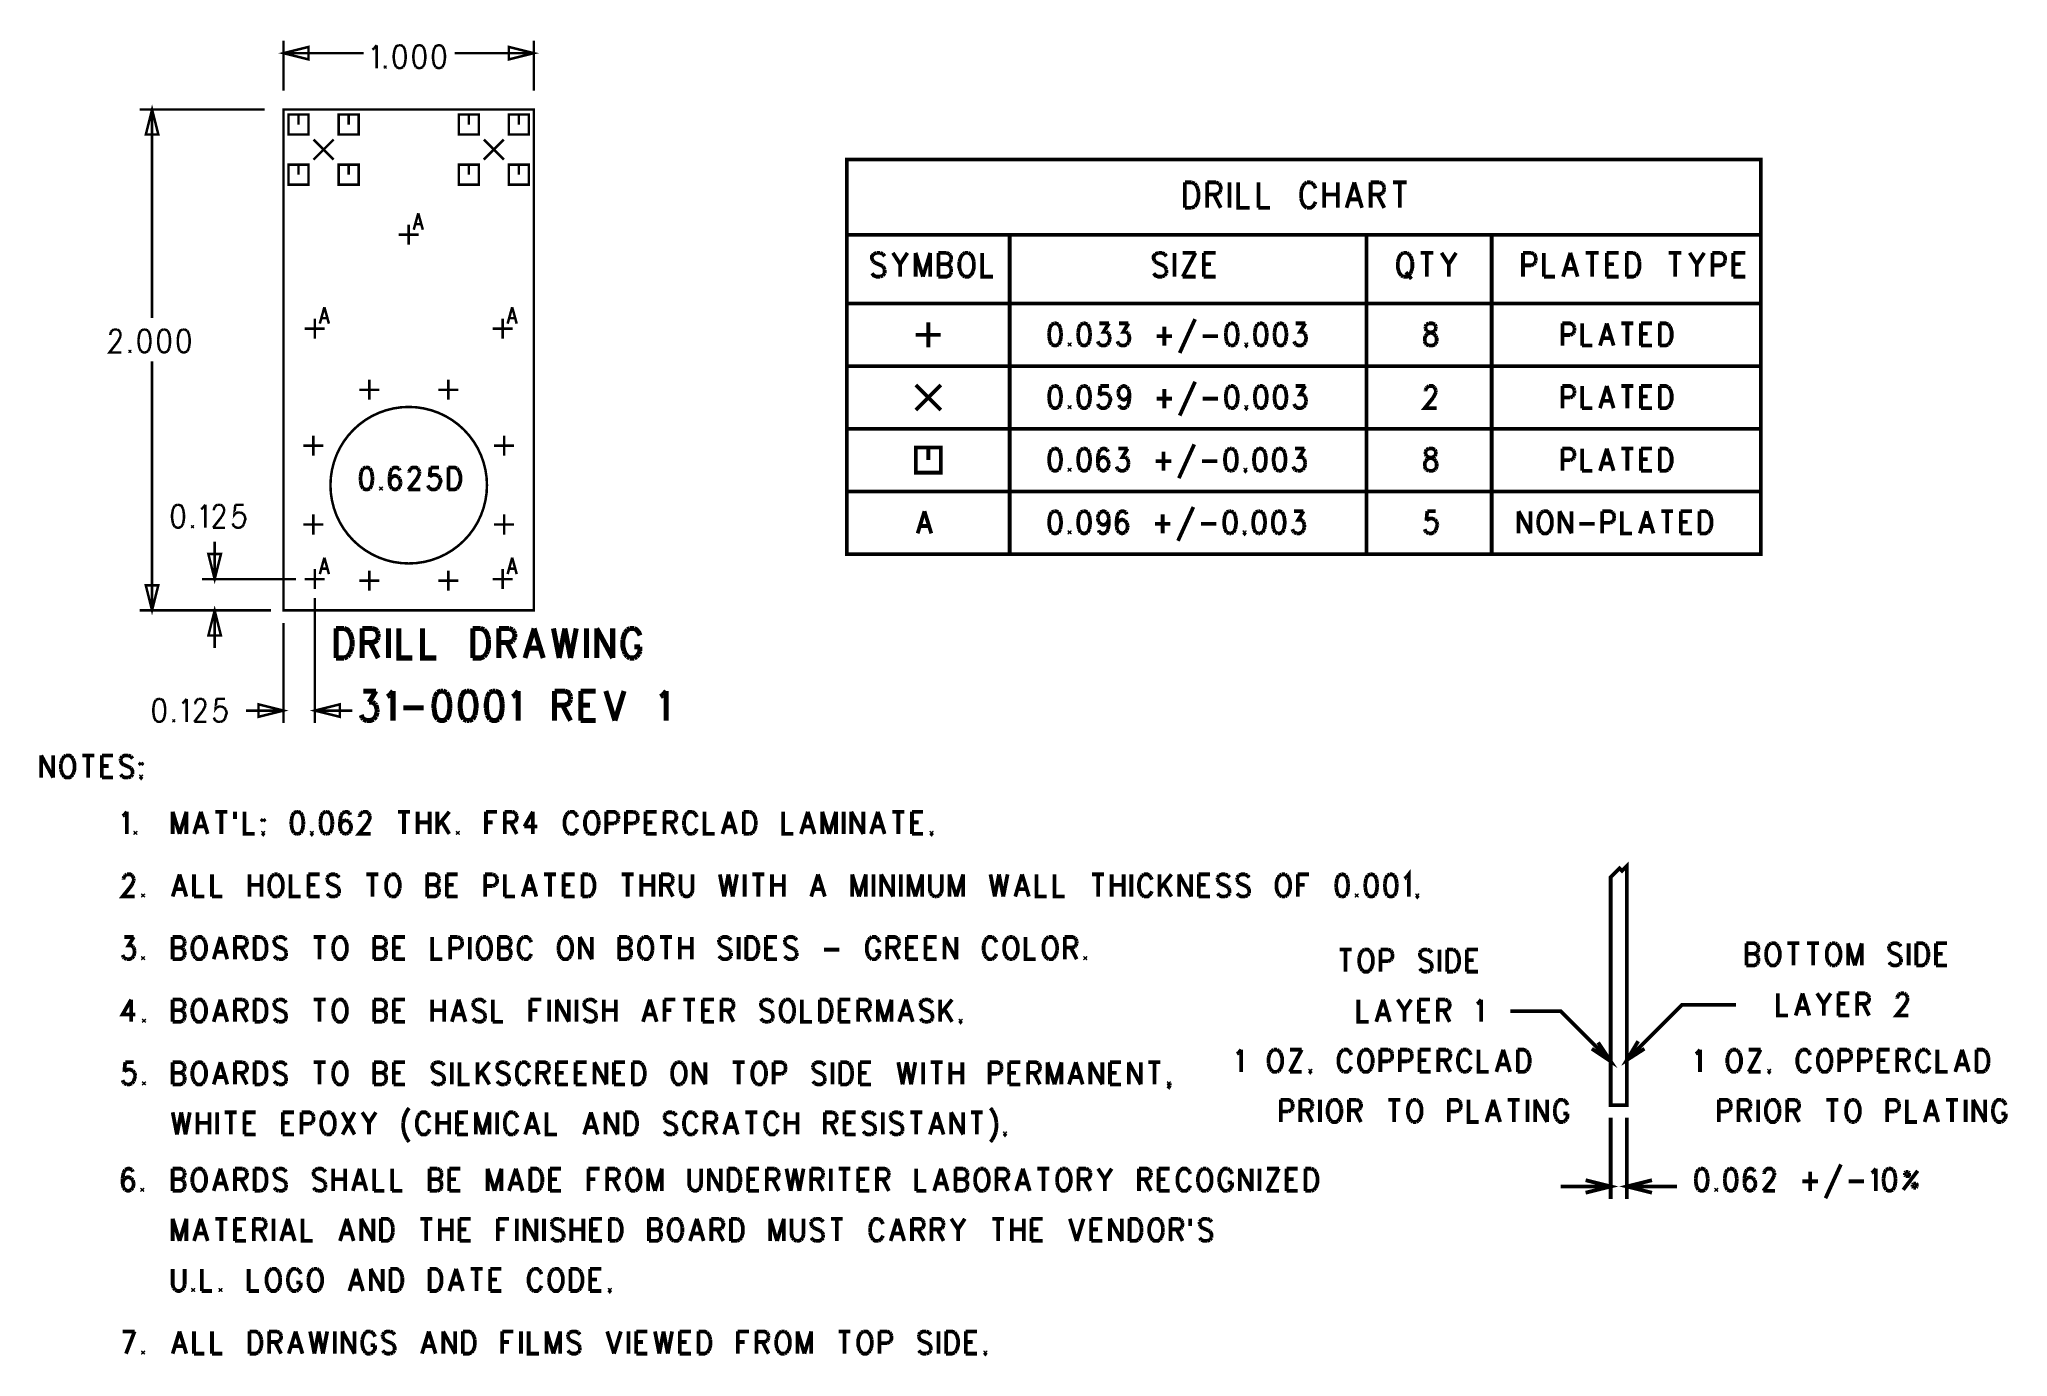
# Model space of a CAD drawing. Extents: x 7.02 to 14.89, y 5.02 to 10.28.
import ezdxf

# ---------------------------------------------------------------- set-up
doc = ezdxf.new("R2010")
doc.units = 0
doc.layers.add('DD_PHO', color=6, linetype='CONTINUOUS')

msp = doc.modelspace()

# ---------------------------------------------------------------- linework, layer by layer
at = {"layer": 'DD_PHO'}
for points, const_width in [([(8, 10.075), (8, 10.275)], 0.01), ([(8, 10.225), (8.1, 10.25), (8.1, 10.2), (8, 10.225)], 0.01), ([(8, 10.225), (8.32, 10.225)], 0.01), ([(8.355, 10.23937), (8.36181, 10.24375)], 0.01), ([(8.36181, 10.24375), (8.37204, 10.25687)], 0.01), ([(8.37204, 10.25687), (8.37204, 10.165)], 0.01), ([(8.44363, 10.23937), (8.44022, 10.2175)], 0.01), ([(8.44022, 10.2175), (8.44022, 10.20437)], 0.01), ([(8.46068, 10.25687), (8.45045, 10.2525), (8.44363, 10.23937)], 0.01), ([(8.4675, 10.25687), (8.46068, 10.25687)], 0.01), ([(8.47772, 10.2525), (8.4675, 10.25687)], 0.01), ([(8.48454, 10.23937), (8.47772, 10.2525)], 0.01), ([(8.48795, 10.20437), (8.48795, 10.2175), (8.48454, 10.23937)], 0.01), ([(8.52204, 10.23937), (8.51863, 10.2175)], 0.01), ([(8.51863, 10.2175), (8.51863, 10.20437)], 0.01), ([(8.53909, 10.25687), (8.52886, 10.2525), (8.52204, 10.23937)], 0.01), ([(8.5459, 10.25687), (8.53909, 10.25687)], 0.01), ([(8.55613, 10.2525), (8.5459, 10.25687)], 0.01), ([(8.56295, 10.23937), (8.55613, 10.2525)], 0.01), ([(8.56636, 10.20437), (8.56636, 10.2175), (8.56295, 10.23937)], 0.01), ([(8.60045, 10.23937), (8.59704, 10.2175)], 0.01), ([(8.59704, 10.2175), (8.59704, 10.20437)], 0.01), ([(8.6175, 10.25687), (8.60727, 10.2525), (8.60045, 10.23937)], 0.01), ([(8.62431, 10.25687), (8.6175, 10.25687)], 0.01), ([(8.63454, 10.2525), (8.62431, 10.25687)], 0.01), ([(8.64136, 10.23937), (8.63454, 10.2525)], 0.01), ([(8.64477, 10.20437), (8.64477, 10.2175), (8.64136, 10.23937)], 0.01), ([(9, 10.225), (8.6834, 10.225)], 0.01), ([(9, 10.225), (8.9, 10.2), (8.9, 10.25), (9, 10.225)], 0.01), ([(9, 10.075), (9, 10.275)], 0.01), ([(8.40613, 10.17375), (8.40272, 10.16937)], 0.01), ([(8.40272, 10.16937), (8.40613, 10.165)], 0.01), ([(8.40954, 10.16937), (8.40613, 10.17375)], 0.01), ([(8.40613, 10.165), (8.40954, 10.16937)], 0.01), ([(8.44022, 10.20437), (8.44363, 10.1825)], 0.01), ([(8.44363, 10.1825), (8.45045, 10.16937)], 0.01), ([(8.45045, 10.16937), (8.46068, 10.165), (8.4675, 10.165), (8.47772, 10.16937)], 0.01), ([(8.47772, 10.16937), (8.48454, 10.1825)], 0.01), ([(8.48454, 10.1825), (8.48795, 10.20437)], 0.01), ([(8.51863, 10.20437), (8.52204, 10.1825)], 0.01), ([(8.52204, 10.1825), (8.52886, 10.16937)], 0.01), ([(8.52886, 10.16937), (8.53909, 10.165), (8.5459, 10.165)], 0.01), ([(8.5459, 10.165), (8.55613, 10.16937)], 0.01), ([(8.55613, 10.16937), (8.56295, 10.1825), (8.56636, 10.20437)], 0.01), ([(8.59704, 10.20437), (8.60045, 10.1825), (8.60727, 10.16937)], 0.01), ([(8.60727, 10.16937), (8.6175, 10.165), (8.62431, 10.165)], 0.01), ([(8.62431, 10.165), (8.63454, 10.16937)], 0.01), ([(8.63454, 10.16937), (8.64136, 10.1825), (8.64477, 10.20437)], 0.01), ([(7.925, 10), (7.425, 10)], 0.01), ([(7.475, 10), (7.5, 9.9), (7.45, 9.9), (7.475, 10)], 0.01), ([(7.475, 10), (7.475, 9.1675)], 0.01), ([(7.975, 10), (7.97502, 10)], 0.001), ([(8, 8), (9, 8), (9, 10), (8, 10), (8, 8)], 0.01), ([(8, 10.025), (8.00002, 10.025)], 0.001), ([(8.02, 9.9), (8.1, 9.9), (8.1, 9.98), (8.02, 9.98), (8.02, 9.9)], 0.01), ([(8.06, 9.94), (8.06, 9.98)], 0.01), ([(8.22, 9.9), (8.3, 9.9), (8.3, 9.98), (8.22, 9.98), (8.22, 9.9)], 0.01), ([(8.26, 9.94), (8.26, 9.98)], 0.01), ([(8.7, 9.9), (8.78, 9.9), (8.78, 9.98), (8.7, 9.98), (8.7, 9.9)], 0.01), ([(8.74, 9.94), (8.74, 9.98)], 0.01), ([(8.9, 9.9), (8.98, 9.9), (8.98, 9.98), (8.9, 9.98), (8.9, 9.9)], 0.01), ([(8.94, 9.94), (8.94, 9.98)], 0.01), ([(9, 10.025), (9.00002, 10.025)], 0.001), ([(8.12, 9.8), (8.2, 9.88)], 0.01), ([(8.12, 9.88), (8.2, 9.8)], 0.01), ([(8.8, 9.8), (8.88, 9.88)], 0.01), ([(8.8, 9.88), (8.88, 9.8)], 0.01), ([(8.02, 9.7), (8.1, 9.7), (8.1, 9.78), (8.02, 9.78), (8.02, 9.7)], 0.01), ([(8.06, 9.74), (8.06, 9.78)], 0.01), ([(8.22, 9.7), (8.3, 9.7), (8.3, 9.78), (8.22, 9.78), (8.22, 9.7)], 0.01), ([(8.26, 9.74), (8.26, 9.78)], 0.01), ([(8.7, 9.7), (8.78, 9.7), (8.78, 9.78), (8.7, 9.78), (8.7, 9.7)], 0.01), ([(8.74, 9.74), (8.74, 9.78)], 0.01), ([(8.9, 9.7), (8.98, 9.7), (8.98, 9.78), (8.9, 9.78), (8.9, 9.7)], 0.01), ([(8.94, 9.74), (8.94, 9.78)], 0.01), ([(10.25, 9.8), (10.25, 8.225), (13.9, 8.225), (13.9, 9.8), (10.25, 9.8)], 0.015), ([(11.6, 9.70921), (11.6, 9.6075)], 0.015), ([(11.6, 9.70921), (11.62704, 9.70921)], 0.015), ([(11.62704, 9.70921), (11.63863, 9.70437)], 0.015), ([(11.63863, 9.70437), (11.64636, 9.69468)], 0.015), ([(11.64636, 9.69468), (11.65022, 9.685)], 0.015), ([(11.65022, 9.685), (11.65409, 9.67046)], 0.015), ([(11.65409, 9.67046), (11.65409, 9.64625), (11.65022, 9.63171)], 0.015), ([(11.68886, 9.70921), (11.68886, 9.6075)], 0.015), ([(11.68886, 9.70921), (11.72363, 9.70921)], 0.015), ([(11.72363, 9.70921), (11.73522, 9.70437)], 0.015), ([(11.73522, 9.66562), (11.72363, 9.66078)], 0.015), ([(11.73522, 9.70437), (11.73909, 9.69953), (11.74295, 9.68984), (11.74295, 9.68015)], 0.015), ([(11.73909, 9.67046), (11.73522, 9.66562)], 0.015), ([(11.74295, 9.68015), (11.73909, 9.67046)], 0.015), ([(11.77772, 9.70921), (11.77772, 9.6075)], 0.015), ([(11.8125, 9.70921), (11.8125, 9.6075), (11.85886, 9.6075)], 0.015), ([(11.89363, 9.70921), (11.89363, 9.6075)], 0.015), ([(12.07136, 9.69468), (12.0675, 9.685), (12.06363, 9.67046)], 0.015), ([(12.06363, 9.67046), (12.06363, 9.64625)], 0.015), ([(12.07909, 9.70437), (12.07136, 9.69468)], 0.015), ([(12.08681, 9.70921), (12.07909, 9.70437)], 0.015), ([(12.10227, 9.70921), (12.08681, 9.70921)], 0.015), ([(12.11, 9.70437), (12.10227, 9.70921)], 0.015), ([(12.11772, 9.69468), (12.11, 9.70437)], 0.015), ([(12.12159, 9.685), (12.11772, 9.69468)], 0.015), ([(12.15636, 9.70921), (12.15636, 9.6075)], 0.015), ([(12.21045, 9.70921), (12.21045, 9.6075)], 0.015), ([(12.27613, 9.70921), (12.24522, 9.6075)], 0.015), ([(12.27613, 9.70921), (12.30704, 9.6075)], 0.015), ([(12.34181, 9.70921), (12.34181, 9.6075)], 0.015), ([(12.34181, 9.70921), (12.37659, 9.70921)], 0.015), ([(12.38818, 9.66562), (12.37659, 9.66078), (12.34181, 9.66078)], 0.015), ([(12.37659, 9.70921), (12.38818, 9.70437)], 0.015), ([(12.38818, 9.70437), (12.39204, 9.69953)], 0.015), ([(12.39204, 9.67046), (12.38818, 9.66562)], 0.015), ([(12.39204, 9.69953), (12.3959, 9.68984)], 0.015), ([(12.3959, 9.68015), (12.39204, 9.67046)], 0.015), ([(12.3959, 9.68984), (12.3959, 9.68015)], 0.015), ([(12.43068, 9.70921), (12.48477, 9.70921)], 0.015), ([(12.45772, 9.70921), (12.45772, 9.6075)], 0.015), ([(8.53818, 9.58562), (8.52, 9.52)], 0.01), ([(8.53818, 9.58562), (8.55636, 9.52)], 0.01), ([(11.62704, 9.6075), (11.6, 9.6075)], 0.015), ([(11.63863, 9.61234), (11.62704, 9.6075)], 0.015), ([(11.65022, 9.63171), (11.64636, 9.62203), (11.63863, 9.61234)], 0.015), ([(11.72363, 9.66078), (11.68886, 9.66078)], 0.015), ([(11.7159, 9.66078), (11.74295, 9.6075)], 0.015), ([(11.89363, 9.6075), (11.94, 9.6075)], 0.015), ([(12.06363, 9.64625), (12.0675, 9.63171)], 0.015), ([(12.0675, 9.63171), (12.07136, 9.62203), (12.07909, 9.61234), (12.08681, 9.6075)], 0.015), ([(12.08681, 9.6075), (12.10227, 9.6075), (12.11, 9.61234), (12.11772, 9.62203)], 0.015), ([(12.11772, 9.62203), (12.12159, 9.63171)], 0.015), ([(12.15636, 9.66078), (12.21045, 9.66078)], 0.015), ([(12.25681, 9.6414), (12.29545, 9.6414)], 0.015), ([(12.36886, 9.66078), (12.3959, 9.6075)], 0.015), ([(8.5, 9.46), (8.5, 9.54)], 0.01), ([(8.52681, 9.54187), (8.54954, 9.54187)], 0.01), ([(8.46, 9.5), (8.54, 9.5)], 0.01), ([(10.25, 9.5), (13.9, 9.5)], 0.015), ([(10.36818, 9.42765), (10.35727, 9.42312)], 0.015), ([(10.38272, 9.42765), (10.36818, 9.42765)], 0.015), ([(10.39363, 9.42312), (10.38272, 9.42765)], 0.015), ([(10.43363, 9.42765), (10.46272, 9.38234)], 0.015), ([(10.49181, 9.42765), (10.46272, 9.38234)], 0.015), ([(10.52454, 9.42765), (10.52454, 9.3325)], 0.015), ([(10.52454, 9.42765), (10.55363, 9.3325)], 0.015), ([(10.58272, 9.42765), (10.55363, 9.3325)], 0.015), ([(10.58272, 9.42765), (10.58272, 9.3325)], 0.015), ([(10.61545, 9.42765), (10.61545, 9.3325)], 0.015), ([(10.61545, 9.42765), (10.64818, 9.42765)], 0.015), ([(10.64818, 9.42765), (10.65909, 9.42312)], 0.015), ([(10.7209, 9.42765), (10.71363, 9.42312)], 0.015), ([(10.73545, 9.42765), (10.7209, 9.42765)], 0.015), ([(10.74272, 9.42312), (10.73545, 9.42765)], 0.015), ([(10.79, 9.42765), (10.79, 9.3325), (10.83363, 9.3325)], 0.015), ([(10.9, 9.5), (10.9, 8.225)], 0.015), ([(11.49318, 9.42765), (11.48227, 9.42312)], 0.015), ([(11.50772, 9.42765), (11.49318, 9.42765)], 0.015), ([(11.51863, 9.42312), (11.50772, 9.42765)], 0.015), ([(11.55863, 9.42765), (11.55863, 9.3325)], 0.015), ([(11.64227, 9.42765), (11.59136, 9.3325)], 0.015), ([(11.59136, 9.42765), (11.64227, 9.42765)], 0.015), ([(11.675, 9.42765), (11.675, 9.3325)], 0.015), ([(11.675, 9.42765), (11.72227, 9.42765)], 0.015), ([(12.325, 9.5), (12.325, 8.225)], 0.015), ([(12.47181, 9.42765), (12.46454, 9.42312)], 0.015), ([(12.48636, 9.42765), (12.47181, 9.42765)], 0.015), ([(12.49363, 9.42312), (12.48636, 9.42765)], 0.015), ([(12.5409, 9.42765), (12.59181, 9.42765)], 0.015), ([(12.56636, 9.42765), (12.56636, 9.3325)], 0.015), ([(12.62454, 9.42765), (12.65363, 9.38234)], 0.015), ([(12.68272, 9.42765), (12.65363, 9.38234)], 0.015), ([(12.825, 9.5), (12.825, 8.225)], 0.015), ([(12.95, 9.42765), (12.95, 9.3325)], 0.015), ([(12.95, 9.42765), (12.98272, 9.42765)], 0.015), ([(12.98272, 9.42765), (12.99363, 9.42312)], 0.015), ([(13.03363, 9.42765), (13.03363, 9.3325)], 0.015), ([(13.13909, 9.42765), (13.11, 9.3325)], 0.015), ([(13.13909, 9.42765), (13.16818, 9.3325)], 0.015), ([(13.2009, 9.42765), (13.25181, 9.42765)], 0.015), ([(13.22636, 9.42765), (13.22636, 9.3325)], 0.015), ([(13.28454, 9.42765), (13.28454, 9.3325)], 0.015), ([(13.28454, 9.42765), (13.33181, 9.42765)], 0.015), ([(13.36454, 9.42765), (13.36454, 9.3325)], 0.015), ([(13.36454, 9.42765), (13.39, 9.42765)], 0.015), ([(13.39, 9.42765), (13.4009, 9.42312)], 0.015), ([(13.53181, 9.42765), (13.58272, 9.42765)], 0.015), ([(13.55727, 9.42765), (13.55727, 9.3325)], 0.015), ([(13.61545, 9.42765), (13.64454, 9.38234)], 0.015), ([(13.67363, 9.42765), (13.64454, 9.38234)], 0.015), ([(13.70636, 9.42765), (13.70636, 9.3325)], 0.015), ([(13.70636, 9.42765), (13.73909, 9.42765)], 0.015), ([(13.73909, 9.42765), (13.75, 9.42312)], 0.015), ([(13.79, 9.42765), (13.79, 9.3325)], 0.015), ([(13.79, 9.42765), (13.83727, 9.42765)], 0.015), ([(10.35727, 9.42312), (10.35, 9.41406), (10.35, 9.405), (10.35363, 9.39593)], 0.015), ([(10.35363, 9.39593), (10.35727, 9.3914)], 0.015), ([(10.35727, 9.3914), (10.36454, 9.38687)], 0.015), ([(10.36454, 9.38687), (10.38636, 9.37781), (10.39363, 9.37328)], 0.015), ([(10.4009, 9.41406), (10.39363, 9.42312)], 0.015), ([(10.39363, 9.37328), (10.39727, 9.36875), (10.4009, 9.35968)], 0.015), ([(10.4009, 9.35968), (10.4009, 9.34609)], 0.015), ([(10.46272, 9.38234), (10.46272, 9.3325)], 0.015), ([(10.61545, 9.38234), (10.64818, 9.38234), (10.65909, 9.37781), (10.66272, 9.37328)], 0.015), ([(10.65909, 9.38687), (10.64818, 9.38234)], 0.015), ([(10.65909, 9.42312), (10.66272, 9.41859)], 0.015), ([(10.66272, 9.3914), (10.65909, 9.38687)], 0.015), ([(10.66272, 9.41859), (10.66636, 9.40953), (10.66636, 9.40046)], 0.015), ([(10.66636, 9.40046), (10.66272, 9.3914)], 0.015), ([(10.66272, 9.37328), (10.66636, 9.36421)], 0.015), ([(10.66636, 9.35062), (10.66272, 9.34156)], 0.015), ([(10.66636, 9.36421), (10.66636, 9.35062)], 0.015), ([(10.70272, 9.405), (10.69909, 9.3914)], 0.015), ([(10.69909, 9.3914), (10.69909, 9.36875), (10.70272, 9.35515)], 0.015), ([(10.71363, 9.42312), (10.70636, 9.41406), (10.70272, 9.405)], 0.015), ([(10.70272, 9.35515), (10.70636, 9.34609), (10.71363, 9.33703)], 0.015), ([(10.75363, 9.405), (10.75, 9.41406), (10.74272, 9.42312)], 0.015), ([(10.74272, 9.33703), (10.75, 9.34609), (10.75363, 9.35515)], 0.015), ([(10.75727, 9.3914), (10.75363, 9.405)], 0.015), ([(10.75363, 9.35515), (10.75727, 9.36875), (10.75727, 9.3914)], 0.015), ([(11.48227, 9.42312), (11.475, 9.41406), (11.475, 9.405), (11.47863, 9.39593)], 0.015), ([(11.47863, 9.39593), (11.48227, 9.3914)], 0.015), ([(11.48227, 9.3914), (11.48954, 9.38687)], 0.015), ([(11.48954, 9.38687), (11.51136, 9.37781), (11.51863, 9.37328)], 0.015), ([(11.5259, 9.41406), (11.51863, 9.42312)], 0.015), ([(11.51863, 9.37328), (11.52227, 9.36875), (11.5259, 9.35968)], 0.015), ([(11.5259, 9.35968), (11.5259, 9.34609)], 0.015), ([(11.675, 9.38234), (11.70409, 9.38234)], 0.015), ([(12.45363, 9.405), (12.45, 9.3914)], 0.015), ([(12.45, 9.3914), (12.45, 9.36875), (12.45363, 9.35515)], 0.015), ([(12.46454, 9.42312), (12.45727, 9.41406), (12.45363, 9.405)], 0.015), ([(12.45363, 9.35515), (12.45727, 9.34609), (12.46454, 9.33703)], 0.015), ([(12.48272, 9.35062), (12.50454, 9.32343)], 0.015), ([(12.5009, 9.41406), (12.49363, 9.42312)], 0.015), ([(12.50454, 9.405), (12.5009, 9.41406)], 0.015), ([(12.5009, 9.34609), (12.50454, 9.35515)], 0.015), ([(12.50818, 9.3914), (12.50454, 9.405)], 0.015), ([(12.50454, 9.35515), (12.50818, 9.36875), (12.50818, 9.3914)], 0.015), ([(12.65363, 9.38234), (12.65363, 9.3325)], 0.015), ([(12.98272, 9.37781), (12.95, 9.37781)], 0.015), ([(12.99363, 9.38234), (12.98272, 9.37781)], 0.015), ([(12.99363, 9.42312), (12.99727, 9.41859), (13.0009, 9.40953)], 0.015), ([(12.99727, 9.38687), (12.99363, 9.38234)], 0.015), ([(13.0009, 9.39593), (12.99727, 9.38687)], 0.015), ([(13.0009, 9.40953), (13.0009, 9.39593)], 0.015), ([(13.1209, 9.36421), (13.15727, 9.36421)], 0.015), ([(13.28454, 9.38234), (13.31363, 9.38234)], 0.015), ([(13.4009, 9.42312), (13.40818, 9.41406), (13.41181, 9.405)], 0.015), ([(13.41181, 9.35515), (13.40818, 9.34609), (13.4009, 9.33703)], 0.015), ([(13.41181, 9.405), (13.41545, 9.3914)], 0.015), ([(13.41545, 9.3914), (13.41545, 9.36875), (13.41181, 9.35515)], 0.015), ([(13.64454, 9.38234), (13.64454, 9.3325)], 0.015), ([(13.75363, 9.38687), (13.75, 9.38234), (13.73909, 9.37781), (13.70636, 9.37781)], 0.015), ([(13.75, 9.42312), (13.75363, 9.41859)], 0.015), ([(13.75363, 9.41859), (13.75727, 9.40953), (13.75727, 9.39593)], 0.015), ([(13.75727, 9.39593), (13.75363, 9.38687)], 0.015), ([(13.79, 9.38234), (13.81909, 9.38234)], 0.015), ([(10.38272, 9.3325), (10.36818, 9.3325), (10.35727, 9.33703), (10.35, 9.34609)], 0.015), ([(10.39363, 9.33703), (10.38272, 9.3325)], 0.015), ([(10.4009, 9.34609), (10.39363, 9.33703)], 0.015), ([(10.66272, 9.34156), (10.65909, 9.33703), (10.64818, 9.3325), (10.61545, 9.3325)], 0.015), ([(10.71363, 9.33703), (10.7209, 9.3325)], 0.015), ([(10.7209, 9.3325), (10.73545, 9.3325), (10.74272, 9.33703)], 0.015), ([(11.50772, 9.3325), (11.49318, 9.3325), (11.48227, 9.33703), (11.475, 9.34609)], 0.015), ([(11.51863, 9.33703), (11.50772, 9.3325)], 0.015), ([(11.5259, 9.34609), (11.51863, 9.33703)], 0.015), ([(11.59136, 9.3325), (11.64227, 9.3325)], 0.015), ([(11.675, 9.3325), (11.72227, 9.3325)], 0.015), ([(12.46454, 9.33703), (12.47181, 9.3325)], 0.015), ([(12.47181, 9.3325), (12.48636, 9.3325), (12.49363, 9.33703)], 0.015), ([(12.49363, 9.33703), (12.5009, 9.34609)], 0.015), ([(13.03363, 9.3325), (13.07727, 9.3325)], 0.015), ([(13.28454, 9.3325), (13.33181, 9.3325)], 0.015), ([(13.4009, 9.33703), (13.39, 9.3325), (13.36454, 9.3325)], 0.015), ([(13.79, 9.3325), (13.83727, 9.3325)], 0.015), ([(8.16318, 9.21062), (8.145, 9.145)], 0.01), ([(8.16318, 9.21062), (8.18136, 9.145)], 0.01), ([(8.91318, 9.21062), (8.895, 9.145)], 0.01), ([(8.91318, 9.21062), (8.93136, 9.145)], 0.01), ([(13.9, 9.225), (10.25, 9.225)], 0.015), ([(7.31181, 9.11312), (7.31522, 9.1175)], 0.01), ([(7.31522, 9.1175), (7.32204, 9.12187)], 0.01), ([(7.32204, 9.12187), (7.33568, 9.12187)], 0.01), ([(7.33568, 9.12187), (7.3425, 9.1175), (7.3459, 9.11312)], 0.01), ([(7.43113, 9.1175), (7.42431, 9.10437)], 0.01), ([(7.44136, 9.12187), (7.43113, 9.1175)], 0.01), ([(7.44818, 9.12187), (7.44136, 9.12187)], 0.01), ([(7.4584, 9.1175), (7.44818, 9.12187)], 0.01), ([(7.46522, 9.10437), (7.4584, 9.1175)], 0.01), ([(7.50954, 9.1175), (7.50272, 9.10437)], 0.01), ([(7.51977, 9.12187), (7.50954, 9.1175)], 0.01), ([(7.52659, 9.12187), (7.51977, 9.12187)], 0.01), ([(7.53681, 9.1175), (7.52659, 9.12187)], 0.01), ([(7.54363, 9.10437), (7.53681, 9.1175)], 0.01), ([(7.59818, 9.12187), (7.58795, 9.1175), (7.58113, 9.10437)], 0.01), ([(7.605, 9.12187), (7.59818, 9.12187)], 0.01), ([(7.61522, 9.1175), (7.605, 9.12187)], 0.01), ([(7.62204, 9.10437), (7.61522, 9.1175)], 0.01), ([(8.085, 9.125), (8.165, 9.125)], 0.01), ([(8.125, 9.085), (8.125, 9.165)], 0.01), ([(8.15181, 9.16687), (8.17454, 9.16687)], 0.01), ([(8.835, 9.125), (8.915, 9.125)], 0.01), ([(8.875, 9.085), (8.875, 9.165)], 0.01), ([(8.90181, 9.16687), (8.92454, 9.16687)], 0.01), ([(10.575, 9.15), (10.575, 9.05)], 0.015), ([(11.0609, 9.12921), (11.0575, 9.10812)], 0.015), ([(11.06772, 9.14187), (11.0609, 9.12921)], 0.015), ([(11.07795, 9.14609), (11.06772, 9.14187)], 0.015), ([(11.095, 9.14187), (11.08477, 9.14609), (11.07795, 9.14609)], 0.015), ([(11.10181, 9.12921), (11.095, 9.14187)], 0.015), ([(11.10522, 9.10812), (11.10181, 9.12921)], 0.015), ([(11.17681, 9.12921), (11.1734, 9.10812)], 0.015), ([(11.18363, 9.14187), (11.17681, 9.12921)], 0.015), ([(11.19386, 9.14609), (11.18363, 9.14187)], 0.015), ([(11.2109, 9.14187), (11.20068, 9.14609), (11.19386, 9.14609)], 0.015), ([(11.21772, 9.12921), (11.2109, 9.14187)], 0.015), ([(11.22113, 9.10812), (11.21772, 9.12921)], 0.015), ([(11.25863, 9.14609), (11.29613, 9.14609)], 0.015), ([(11.29613, 9.14609), (11.27568, 9.11234), (11.2859, 9.11234)], 0.015), ([(11.2859, 9.11234), (11.29272, 9.10812)], 0.015), ([(11.33704, 9.14609), (11.37454, 9.14609)], 0.015), ([(11.37454, 9.14609), (11.35409, 9.11234), (11.36431, 9.11234)], 0.015), ([(11.36431, 9.11234), (11.37113, 9.10812)], 0.015), ([(11.51772, 9.13343), (11.51772, 9.0575)], 0.015), ([(11.64045, 9.16296), (11.57909, 9.02796)], 0.015), ([(11.76659, 9.12921), (11.76318, 9.10812)], 0.015), ([(11.7734, 9.14187), (11.76659, 9.12921)], 0.015), ([(11.78363, 9.14609), (11.7734, 9.14187)], 0.015), ([(11.80068, 9.14187), (11.79045, 9.14609), (11.78363, 9.14609)], 0.015), ([(11.8075, 9.12921), (11.80068, 9.14187)], 0.015), ([(11.8109, 9.10812), (11.8075, 9.12921)], 0.015), ([(11.8825, 9.12921), (11.87909, 9.10812)], 0.015), ([(11.88931, 9.14187), (11.8825, 9.12921)], 0.015), ([(11.89954, 9.14609), (11.88931, 9.14187)], 0.015), ([(11.91659, 9.14187), (11.90636, 9.14609), (11.89954, 9.14609)], 0.015), ([(11.9234, 9.12921), (11.91659, 9.14187)], 0.015), ([(11.92681, 9.10812), (11.9234, 9.12921)], 0.015), ([(11.9609, 9.12921), (11.9575, 9.10812)], 0.015), ([(11.96772, 9.14187), (11.9609, 9.12921)], 0.015), ([(11.97795, 9.14609), (11.96772, 9.14187)], 0.015), ([(11.995, 9.14187), (11.98477, 9.14609), (11.97795, 9.14609)], 0.015), ([(12.00181, 9.12921), (11.995, 9.14187)], 0.015), ([(12.00522, 9.10812), (12.00181, 9.12921)], 0.015), ([(12.04272, 9.14609), (12.08022, 9.14609)], 0.015), ([(12.08022, 9.14609), (12.05977, 9.11234), (12.07, 9.11234), (12.07681, 9.10812)], 0.015), ([(12.56431, 9.14187), (12.5609, 9.13343)], 0.015), ([(12.5609, 9.13343), (12.5609, 9.125)], 0.015), ([(12.5609, 9.125), (12.56431, 9.11656)], 0.015), ([(12.57454, 9.14609), (12.56431, 9.14187)], 0.015), ([(12.56431, 9.11656), (12.57113, 9.11234)], 0.015), ([(12.57113, 9.11234), (12.58477, 9.10812)], 0.015), ([(12.5984, 9.14187), (12.58818, 9.14609), (12.57454, 9.14609)], 0.015), ([(12.57795, 9.10812), (12.59159, 9.11234), (12.5984, 9.11656)], 0.015), ([(12.60181, 9.13343), (12.5984, 9.14187)], 0.015), ([(12.5984, 9.11656), (12.60181, 9.125)], 0.015), ([(12.60181, 9.125), (12.60181, 9.13343)], 0.015), ([(13.1075, 9.14609), (13.1075, 9.0575)], 0.015), ([(13.1075, 9.14609), (13.13818, 9.14609), (13.1484, 9.14187)], 0.015), ([(13.1484, 9.14187), (13.15181, 9.13765)], 0.015), ([(13.15181, 9.13765), (13.15522, 9.12921)], 0.015), ([(13.15522, 9.11656), (13.15181, 9.10812)], 0.015), ([(13.15522, 9.12921), (13.15522, 9.11656)], 0.015), ([(13.1859, 9.14609), (13.1859, 9.0575)], 0.015), ([(13.28477, 9.14609), (13.2575, 9.0575)], 0.015), ([(13.28477, 9.14609), (13.31204, 9.0575)], 0.015), ([(13.34272, 9.14609), (13.39045, 9.14609)], 0.015), ([(13.36659, 9.14609), (13.36659, 9.0575)], 0.015), ([(13.42113, 9.14609), (13.42113, 9.0575)], 0.015), ([(13.42113, 9.14609), (13.46545, 9.14609)], 0.015), ([(13.49613, 9.14609), (13.49613, 9.0575)], 0.015), ([(13.49613, 9.14609), (13.52, 9.14609), (13.53022, 9.14187)], 0.015), ([(13.53022, 9.14187), (13.53704, 9.13343)], 0.015), ([(13.53704, 9.13343), (13.54045, 9.125), (13.54386, 9.11234), (13.54386, 9.09125), (13.54045, 9.07859), (13.53704, 9.07015)], 0.015), ([(7.3459, 9.08687), (7.33909, 9.07375), (7.305, 9.03), (7.35272, 9.03)], 0.01), ([(7.3084, 9.10437), (7.31181, 9.11312)], 0.01), ([(7.3084, 9.1), (7.3084, 9.10437)], 0.01), ([(7.3459, 9.11312), (7.34931, 9.10437)], 0.01), ([(7.34931, 9.09562), (7.3459, 9.08687)], 0.01), ([(7.34931, 9.10437), (7.34931, 9.09562)], 0.01), ([(7.38681, 9.03875), (7.3834, 9.03437)], 0.01), ([(7.39022, 9.03437), (7.38681, 9.03875)], 0.01), ([(7.42431, 9.10437), (7.4209, 9.0825)], 0.01), ([(7.4209, 9.0825), (7.4209, 9.06937)], 0.01), ([(7.4209, 9.06937), (7.42431, 9.0475)], 0.01), ([(7.42431, 9.0475), (7.43113, 9.03437)], 0.01), ([(7.4584, 9.03437), (7.46522, 9.0475)], 0.01), ([(7.46863, 9.0825), (7.46522, 9.10437)], 0.01), ([(7.46522, 9.0475), (7.46863, 9.06937)], 0.01), ([(7.46863, 9.06937), (7.46863, 9.0825)], 0.01), ([(7.50272, 9.10437), (7.49931, 9.0825)], 0.01), ([(7.49931, 9.0825), (7.49931, 9.06937)], 0.01), ([(7.49931, 9.06937), (7.50272, 9.0475)], 0.01), ([(7.50272, 9.0475), (7.50954, 9.03437)], 0.01), ([(7.53681, 9.03437), (7.54363, 9.0475)], 0.01), ([(7.54704, 9.0825), (7.54363, 9.10437)], 0.01), ([(7.54363, 9.0475), (7.54704, 9.06937)], 0.01), ([(7.54704, 9.06937), (7.54704, 9.0825)], 0.01), ([(7.58113, 9.10437), (7.57772, 9.0825)], 0.01), ([(7.57772, 9.0825), (7.57772, 9.06937)], 0.01), ([(7.57772, 9.06937), (7.58113, 9.0475)], 0.01), ([(7.58113, 9.0475), (7.58795, 9.03437)], 0.01), ([(7.61522, 9.03437), (7.62204, 9.0475)], 0.01), ([(7.62545, 9.06937), (7.62545, 9.0825), (7.62204, 9.10437)], 0.01), ([(7.62204, 9.0475), (7.62545, 9.06937)], 0.01), ([(10.525, 9.1), (10.625, 9.1)], 0.015), ([(11.0575, 9.10812), (11.0575, 9.09546)], 0.015), ([(11.0575, 9.09546), (11.0609, 9.07437)], 0.015), ([(11.0609, 9.07437), (11.06772, 9.06171)], 0.015), ([(11.06772, 9.06171), (11.07795, 9.0575), (11.08477, 9.0575), (11.095, 9.06171)], 0.015), ([(11.095, 9.06171), (11.10181, 9.07437)], 0.015), ([(11.10181, 9.07437), (11.10522, 9.09546)], 0.015), ([(11.10522, 9.09546), (11.10522, 9.10812)], 0.015), ([(11.13931, 9.06593), (11.1359, 9.06171)], 0.015), ([(11.1359, 9.06171), (11.13931, 9.0575)], 0.015), ([(11.14272, 9.06171), (11.13931, 9.06593)], 0.015), ([(11.13931, 9.0575), (11.14272, 9.06171)], 0.015), ([(11.1734, 9.10812), (11.1734, 9.09546)], 0.015), ([(11.1734, 9.09546), (11.17681, 9.07437)], 0.015), ([(11.17681, 9.07437), (11.18363, 9.06171)], 0.015), ([(11.18363, 9.06171), (11.19386, 9.0575), (11.20068, 9.0575), (11.2109, 9.06171)], 0.015), ([(11.2109, 9.06171), (11.21772, 9.07437)], 0.015), ([(11.21772, 9.07437), (11.22113, 9.09546)], 0.015), ([(11.22113, 9.09546), (11.22113, 9.10812)], 0.015), ([(11.25522, 9.06593), (11.25181, 9.07437)], 0.015), ([(11.25863, 9.06171), (11.25522, 9.06593)], 0.015), ([(11.28931, 9.06171), (11.27909, 9.0575), (11.26886, 9.0575), (11.25863, 9.06171)], 0.015), ([(11.29613, 9.07015), (11.28931, 9.06171)], 0.015), ([(11.29272, 9.10812), (11.29613, 9.1039)], 0.015), ([(11.29613, 9.1039), (11.29954, 9.09125)], 0.015), ([(11.29954, 9.08281), (11.29613, 9.07015)], 0.015), ([(11.29954, 9.09125), (11.29954, 9.08281)], 0.015), ([(11.33363, 9.06593), (11.33022, 9.07437)], 0.015), ([(11.33704, 9.06171), (11.33363, 9.06593)], 0.015), ([(11.36772, 9.06171), (11.3575, 9.0575), (11.34727, 9.0575), (11.33704, 9.06171)], 0.015), ([(11.37454, 9.07015), (11.36772, 9.06171)], 0.015), ([(11.37113, 9.10812), (11.37454, 9.1039)], 0.015), ([(11.37454, 9.1039), (11.37795, 9.09125), (11.37795, 9.08281), (11.37454, 9.07015)], 0.015), ([(11.48704, 9.09546), (11.5484, 9.09546)], 0.015), ([(11.67113, 9.09546), (11.7325, 9.09546)], 0.015), ([(11.76318, 9.10812), (11.76318, 9.09546)], 0.015), ([(11.76318, 9.09546), (11.76659, 9.07437)], 0.015), ([(11.76659, 9.07437), (11.7734, 9.06171)], 0.015), ([(11.7734, 9.06171), (11.78363, 9.0575)], 0.015), ([(11.78363, 9.0575), (11.79045, 9.0575), (11.80068, 9.06171)], 0.015), ([(11.80068, 9.06171), (11.8075, 9.07437)], 0.015), ([(11.8075, 9.07437), (11.8109, 9.09546)], 0.015), ([(11.8109, 9.09546), (11.8109, 9.10812)], 0.015), ([(11.845, 9.06593), (11.84159, 9.06171)], 0.015), ([(11.84159, 9.06171), (11.845, 9.0575), (11.8484, 9.06171)], 0.015), ([(11.8484, 9.06171), (11.845, 9.06593)], 0.015), ([(11.87909, 9.10812), (11.87909, 9.09546)], 0.015), ([(11.87909, 9.09546), (11.8825, 9.07437)], 0.015), ([(11.8825, 9.07437), (11.88931, 9.06171)], 0.015), ([(11.88931, 9.06171), (11.89954, 9.0575)], 0.015), ([(11.89954, 9.0575), (11.90636, 9.0575), (11.91659, 9.06171)], 0.015), ([(11.91659, 9.06171), (11.9234, 9.07437)], 0.015), ([(11.9234, 9.07437), (11.92681, 9.09546)], 0.015), ([(11.92681, 9.09546), (11.92681, 9.10812)], 0.015), ([(11.9575, 9.10812), (11.9575, 9.09546)], 0.015), ([(11.9575, 9.09546), (11.9609, 9.07437)], 0.015), ([(11.9609, 9.07437), (11.96772, 9.06171)], 0.015), ([(11.96772, 9.06171), (11.97795, 9.0575), (11.98477, 9.0575), (11.995, 9.06171)], 0.015), ([(11.995, 9.06171), (12.00181, 9.07437)], 0.015), ([(12.00181, 9.07437), (12.00522, 9.09546)], 0.015), ([(12.00522, 9.09546), (12.00522, 9.10812)], 0.015), ([(12.03931, 9.06593), (12.0359, 9.07437)], 0.015), ([(12.04272, 9.06171), (12.03931, 9.06593)], 0.015), ([(12.0734, 9.06171), (12.06318, 9.0575), (12.05295, 9.0575), (12.04272, 9.06171)], 0.015), ([(12.08022, 9.07015), (12.0734, 9.06171)], 0.015), ([(12.07681, 9.10812), (12.08022, 9.1039)], 0.015), ([(12.08022, 9.1039), (12.08363, 9.09125)], 0.015), ([(12.08363, 9.08281), (12.08022, 9.07015)], 0.015), ([(12.08363, 9.09125), (12.08363, 9.08281)], 0.015), ([(12.5575, 9.07437), (12.5575, 9.08703), (12.5609, 9.09546)], 0.015), ([(12.5609, 9.06593), (12.5575, 9.07437)], 0.015), ([(12.5609, 9.09546), (12.56772, 9.1039)], 0.015), ([(12.56431, 9.06171), (12.5609, 9.06593)], 0.015), ([(12.57454, 9.0575), (12.56431, 9.06171)], 0.015), ([(12.56772, 9.1039), (12.57795, 9.10812)], 0.015), ([(12.5984, 9.06171), (12.58818, 9.0575), (12.57454, 9.0575)], 0.015), ([(12.58477, 9.10812), (12.595, 9.1039)], 0.015), ([(12.595, 9.1039), (12.60181, 9.09546)], 0.015), ([(12.60181, 9.06593), (12.5984, 9.06171)], 0.015), ([(12.60181, 9.09546), (12.60522, 9.08703)], 0.015), ([(12.60522, 9.07437), (12.60181, 9.06593)], 0.015), ([(12.60522, 9.08703), (12.60522, 9.07437)], 0.015), ([(13.13818, 9.09968), (13.1075, 9.09968)], 0.015), ([(13.1484, 9.1039), (13.13818, 9.09968)], 0.015), ([(13.15181, 9.10812), (13.1484, 9.1039)], 0.015), ([(13.1859, 9.0575), (13.22681, 9.0575)], 0.015), ([(13.26772, 9.08703), (13.30181, 9.08703)], 0.015), ([(13.42113, 9.1039), (13.4484, 9.1039)], 0.015), ([(13.42113, 9.0575), (13.46545, 9.0575)], 0.015), ([(13.53022, 9.06171), (13.52, 9.0575), (13.49613, 9.0575)], 0.015), ([(13.53704, 9.07015), (13.53022, 9.06171)], 0.015), ([(7.3834, 9.03437), (7.38681, 9.03)], 0.01), ([(7.38681, 9.03), (7.39022, 9.03437)], 0.01), ([(7.43113, 9.03437), (7.44136, 9.03), (7.44818, 9.03), (7.4584, 9.03437)], 0.01), ([(7.475, 8), (7.475, 8.995)], 0.01), ([(7.50954, 9.03437), (7.51977, 9.03), (7.52659, 9.03), (7.53681, 9.03437)], 0.01), ([(7.58795, 9.03437), (7.59818, 9.03), (7.605, 9.03), (7.61522, 9.03437)], 0.01), ([(10.25, 8.975), (13.9, 8.975)], 0.015), ([(8.303, 8.881), (8.383, 8.881)], 0.01), ([(8.343, 8.841), (8.343, 8.921)], 0.01), ([(8.618, 8.881), (8.698, 8.881)], 0.01), ([(8.658, 8.841), (8.658, 8.921)], 0.01), ([(10.525, 8.9), (10.625, 8.8)], 0.015), ([(10.625, 8.9), (10.525, 8.8)], 0.015), ([(11.0609, 8.87921), (11.0575, 8.85812)], 0.015), ([(11.06772, 8.89187), (11.0609, 8.87921)], 0.015), ([(11.07795, 8.89609), (11.06772, 8.89187)], 0.015), ([(11.095, 8.89187), (11.08477, 8.89609), (11.07795, 8.89609)], 0.015), ([(11.10181, 8.87921), (11.095, 8.89187)], 0.015), ([(11.10522, 8.85812), (11.10181, 8.87921)], 0.015), ([(11.17681, 8.87921), (11.1734, 8.85812)], 0.015), ([(11.18363, 8.89187), (11.17681, 8.87921)], 0.015), ([(11.19386, 8.89609), (11.18363, 8.89187)], 0.015), ([(11.2109, 8.89187), (11.20068, 8.89609), (11.19386, 8.89609)], 0.015), ([(11.21772, 8.87921), (11.2109, 8.89187)], 0.015), ([(11.22113, 8.85812), (11.21772, 8.87921)], 0.015), ([(11.26204, 8.89609), (11.25863, 8.85812)], 0.015), ([(11.29613, 8.89609), (11.26204, 8.89609)], 0.015), ([(11.33363, 8.87078), (11.33704, 8.88343)], 0.015), ([(11.33704, 8.88343), (11.34386, 8.89187)], 0.015), ([(11.34386, 8.89187), (11.35409, 8.89609), (11.3575, 8.89609), (11.36772, 8.89187)], 0.015), ([(11.36772, 8.89187), (11.37454, 8.88343)], 0.015), ([(11.37454, 8.88343), (11.37795, 8.86656), (11.37795, 8.84546)], 0.015), ([(11.51772, 8.88343), (11.51772, 8.8075)], 0.015), ([(11.64045, 8.91296), (11.57909, 8.77796)], 0.015), ([(11.76659, 8.87921), (11.76318, 8.85812)], 0.015), ([(11.7734, 8.89187), (11.76659, 8.87921)], 0.015), ([(11.78363, 8.89609), (11.7734, 8.89187)], 0.015), ([(11.80068, 8.89187), (11.79045, 8.89609), (11.78363, 8.89609)], 0.015), ([(11.8075, 8.87921), (11.80068, 8.89187)], 0.015), ([(11.8109, 8.85812), (11.8075, 8.87921)], 0.015), ([(11.8825, 8.87921), (11.87909, 8.85812)], 0.015), ([(11.88931, 8.89187), (11.8825, 8.87921)], 0.015), ([(11.89954, 8.89609), (11.88931, 8.89187)], 0.015), ([(11.91659, 8.89187), (11.90636, 8.89609), (11.89954, 8.89609)], 0.015), ([(11.9234, 8.87921), (11.91659, 8.89187)], 0.015), ([(11.92681, 8.85812), (11.9234, 8.87921)], 0.015), ([(11.9609, 8.87921), (11.9575, 8.85812)], 0.015), ([(11.96772, 8.89187), (11.9609, 8.87921)], 0.015), ([(11.97795, 8.89609), (11.96772, 8.89187)], 0.015), ([(11.995, 8.89187), (11.98477, 8.89609), (11.97795, 8.89609)], 0.015), ([(12.00181, 8.87921), (11.995, 8.89187)], 0.015), ([(12.00522, 8.85812), (12.00181, 8.87921)], 0.015), ([(12.04272, 8.89609), (12.08022, 8.89609)], 0.015), ([(12.08022, 8.89609), (12.05977, 8.86234), (12.07, 8.86234), (12.07681, 8.85812)], 0.015), ([(12.5609, 8.87921), (12.56431, 8.88765)], 0.015), ([(12.5609, 8.875), (12.5609, 8.87921)], 0.015), ([(12.56431, 8.88765), (12.56772, 8.89187)], 0.015), ([(12.56772, 8.89187), (12.57454, 8.89609)], 0.015), ([(12.57454, 8.89609), (12.58818, 8.89609), (12.595, 8.89187)], 0.015), ([(12.595, 8.89187), (12.5984, 8.88765)], 0.015), ([(12.5984, 8.88765), (12.60181, 8.87921)], 0.015), ([(12.60181, 8.87921), (12.60181, 8.87078)], 0.015), ([(13.1075, 8.89609), (13.1075, 8.8075)], 0.015), ([(13.1075, 8.89609), (13.13818, 8.89609), (13.1484, 8.89187)], 0.015), ([(13.1484, 8.89187), (13.15181, 8.88765)], 0.015), ([(13.15181, 8.88765), (13.15522, 8.87921)], 0.015), ([(13.15522, 8.87921), (13.15522, 8.86656)], 0.015), ([(13.1859, 8.89609), (13.1859, 8.8075)], 0.015), ([(13.28477, 8.89609), (13.2575, 8.8075)], 0.015), ([(13.28477, 8.89609), (13.31204, 8.8075)], 0.015), ([(13.34272, 8.89609), (13.39045, 8.89609)], 0.015), ([(13.36659, 8.89609), (13.36659, 8.8075)], 0.015), ([(13.42113, 8.89609), (13.42113, 8.8075)], 0.015), ([(13.42113, 8.89609), (13.46545, 8.89609)], 0.015), ([(13.49613, 8.89609), (13.49613, 8.8075)], 0.015), ([(13.49613, 8.89609), (13.52, 8.89609), (13.53022, 8.89187)], 0.015), ([(13.53022, 8.89187), (13.53704, 8.88343)], 0.015), ([(13.53704, 8.88343), (13.54045, 8.875), (13.54386, 8.86234), (13.54386, 8.84125), (13.54045, 8.82859), (13.53704, 8.82015)], 0.015), ([(11.0575, 8.85812), (11.0575, 8.84546)], 0.015), ([(11.0575, 8.84546), (11.0609, 8.82437)], 0.015), ([(11.0609, 8.82437), (11.06772, 8.81171)], 0.015), ([(11.06772, 8.81171), (11.07795, 8.8075), (11.08477, 8.8075), (11.095, 8.81171)], 0.015), ([(11.095, 8.81171), (11.10181, 8.82437)], 0.015), ([(11.10181, 8.82437), (11.10522, 8.84546)], 0.015), ([(11.10522, 8.84546), (11.10522, 8.85812)], 0.015), ([(11.13931, 8.81593), (11.1359, 8.81171)], 0.015), ([(11.1359, 8.81171), (11.13931, 8.8075)], 0.015), ([(11.14272, 8.81171), (11.13931, 8.81593)], 0.015), ([(11.13931, 8.8075), (11.14272, 8.81171)], 0.015), ([(11.1734, 8.85812), (11.1734, 8.84546)], 0.015), ([(11.1734, 8.84546), (11.17681, 8.82437)], 0.015), ([(11.17681, 8.82437), (11.18363, 8.81171)], 0.015), ([(11.18363, 8.81171), (11.19386, 8.8075), (11.20068, 8.8075), (11.2109, 8.81171)], 0.015), ([(11.2109, 8.81171), (11.21772, 8.82437)], 0.015), ([(11.21772, 8.82437), (11.22113, 8.84546)], 0.015), ([(11.22113, 8.84546), (11.22113, 8.85812)], 0.015), ([(11.25522, 8.81593), (11.25181, 8.82437)], 0.015), ([(11.25863, 8.81171), (11.25522, 8.81593)], 0.015), ([(11.25863, 8.85812), (11.26204, 8.86234)], 0.015), ([(11.28931, 8.81171), (11.27909, 8.8075), (11.26886, 8.8075), (11.25863, 8.81171)], 0.015), ([(11.26204, 8.86234), (11.27227, 8.86656), (11.2825, 8.86656), (11.29272, 8.86234)], 0.015), ([(11.29613, 8.82015), (11.28931, 8.81171)], 0.015), ([(11.29272, 8.86234), (11.29954, 8.8539)], 0.015), ([(11.29954, 8.83281), (11.29613, 8.82015)], 0.015), ([(11.29954, 8.8539), (11.30295, 8.84125), (11.29954, 8.83281)], 0.015), ([(11.33363, 8.86656), (11.33363, 8.87078)], 0.015), ([(11.33704, 8.8539), (11.33363, 8.86656)], 0.015), ([(11.34386, 8.84546), (11.33704, 8.8539)], 0.015), ([(11.34045, 8.81171), (11.33704, 8.82015)], 0.015), ([(11.36772, 8.81171), (11.3575, 8.8075), (11.35068, 8.8075), (11.34045, 8.81171)], 0.015), ([(11.36772, 8.84546), (11.3575, 8.84125), (11.35409, 8.84125), (11.34386, 8.84546)], 0.015), ([(11.37454, 8.8539), (11.36772, 8.84546)], 0.015), ([(11.37454, 8.82437), (11.36772, 8.81171)], 0.015), ([(11.37795, 8.86656), (11.37454, 8.8539)], 0.015), ([(11.37795, 8.84546), (11.37454, 8.82437)], 0.015), ([(11.48704, 8.84546), (11.5484, 8.84546)], 0.015), ([(11.67113, 8.84546), (11.7325, 8.84546)], 0.015), ([(11.76318, 8.85812), (11.76318, 8.84546)], 0.015), ([(11.76318, 8.84546), (11.76659, 8.82437)], 0.015), ([(11.76659, 8.82437), (11.7734, 8.81171)], 0.015), ([(11.7734, 8.81171), (11.78363, 8.8075)], 0.015), ([(11.78363, 8.8075), (11.79045, 8.8075), (11.80068, 8.81171)], 0.015), ([(11.80068, 8.81171), (11.8075, 8.82437)], 0.015), ([(11.8075, 8.82437), (11.8109, 8.84546)], 0.015), ([(11.8109, 8.84546), (11.8109, 8.85812)], 0.015), ([(11.845, 8.81593), (11.84159, 8.81171)], 0.015), ([(11.84159, 8.81171), (11.845, 8.8075), (11.8484, 8.81171)], 0.015), ([(11.8484, 8.81171), (11.845, 8.81593)], 0.015), ([(11.87909, 8.85812), (11.87909, 8.84546)], 0.015), ([(11.87909, 8.84546), (11.8825, 8.82437)], 0.015), ([(11.8825, 8.82437), (11.88931, 8.81171)], 0.015), ([(11.88931, 8.81171), (11.89954, 8.8075)], 0.015), ([(11.89954, 8.8075), (11.90636, 8.8075), (11.91659, 8.81171)], 0.015), ([(11.91659, 8.81171), (11.9234, 8.82437)], 0.015), ([(11.9234, 8.82437), (11.92681, 8.84546)], 0.015), ([(11.92681, 8.84546), (11.92681, 8.85812)], 0.015), ([(11.9575, 8.85812), (11.9575, 8.84546)], 0.015), ([(11.9575, 8.84546), (11.9609, 8.82437)], 0.015), ([(11.9609, 8.82437), (11.96772, 8.81171)], 0.015), ([(11.96772, 8.81171), (11.97795, 8.8075), (11.98477, 8.8075), (11.995, 8.81171)], 0.015), ([(11.995, 8.81171), (12.00181, 8.82437)], 0.015), ([(12.00181, 8.82437), (12.00522, 8.84546)], 0.015), ([(12.00522, 8.84546), (12.00522, 8.85812)], 0.015), ([(12.03931, 8.81593), (12.0359, 8.82437)], 0.015), ([(12.04272, 8.81171), (12.03931, 8.81593)], 0.015), ([(12.0734, 8.81171), (12.06318, 8.8075), (12.05295, 8.8075), (12.04272, 8.81171)], 0.015), ([(12.08022, 8.82015), (12.0734, 8.81171)], 0.015), ([(12.07681, 8.85812), (12.08022, 8.8539)], 0.015), ([(12.08022, 8.8539), (12.08363, 8.84125)], 0.015), ([(12.08363, 8.83281), (12.08022, 8.82015)], 0.015), ([(12.08363, 8.84125), (12.08363, 8.83281)], 0.015), ([(12.59159, 8.84968), (12.5575, 8.8075), (12.60522, 8.8075)], 0.015), ([(12.5984, 8.86234), (12.59159, 8.84968)], 0.015), ([(12.60181, 8.87078), (12.5984, 8.86234)], 0.015), ([(13.13818, 8.84968), (13.1075, 8.84968)], 0.015), ([(13.1484, 8.8539), (13.13818, 8.84968)], 0.015), ([(13.15181, 8.85812), (13.1484, 8.8539)], 0.015), ([(13.15522, 8.86656), (13.15181, 8.85812)], 0.015), ([(13.1859, 8.8075), (13.22681, 8.8075)], 0.015), ([(13.26772, 8.83703), (13.30181, 8.83703)], 0.015), ([(13.42113, 8.8539), (13.4484, 8.8539)], 0.015), ([(13.42113, 8.8075), (13.46545, 8.8075)], 0.015), ([(13.53022, 8.81171), (13.52, 8.8075), (13.49613, 8.8075)], 0.015), ([(13.53704, 8.82015), (13.53022, 8.81171)], 0.015), ([(10.25, 8.725), (13.9, 8.725)], 0.015), ([(8.079, 8.658), (8.159, 8.658)], 0.01), ([(8.119, 8.618), (8.119, 8.698)], 0.01), ([(8.841, 8.658), (8.921, 8.658)], 0.01), ([(8.881, 8.618), (8.881, 8.698)], 0.01), ([(10.575, 8.6), (10.575, 8.65), (10.525, 8.65), (10.525, 8.55), (10.625, 8.55), (10.625, 8.65), (10.575, 8.65)], 0.015), ([(11.06772, 8.64187), (11.0609, 8.62921)], 0.015), ([(11.07795, 8.64609), (11.06772, 8.64187)], 0.015), ([(11.095, 8.64187), (11.08477, 8.64609), (11.07795, 8.64609)], 0.015), ([(11.10181, 8.62921), (11.095, 8.64187)], 0.015), ([(11.18363, 8.64187), (11.17681, 8.62921)], 0.015), ([(11.19386, 8.64609), (11.18363, 8.64187)], 0.015), ([(11.2109, 8.64187), (11.20068, 8.64609), (11.19386, 8.64609)], 0.015), ([(11.21772, 8.62921), (11.2109, 8.64187)], 0.015), ([(11.26204, 8.64187), (11.25522, 8.62921)], 0.015), ([(11.28931, 8.64187), (11.27909, 8.64609), (11.27227, 8.64609), (11.26204, 8.64187)], 0.015), ([(11.29272, 8.63343), (11.28931, 8.64187)], 0.015), ([(11.33363, 8.64609), (11.37113, 8.64609)], 0.015), ([(11.37113, 8.64609), (11.35068, 8.61234), (11.3609, 8.61234)], 0.015), ([(11.63704, 8.66296), (11.57568, 8.52796)], 0.015), ([(11.77, 8.64187), (11.76318, 8.62921)], 0.015), ([(11.78022, 8.64609), (11.77, 8.64187)], 0.015), ([(11.78704, 8.64609), (11.78022, 8.64609)], 0.015), ([(11.79727, 8.64187), (11.78704, 8.64609)], 0.015), ([(11.80409, 8.62921), (11.79727, 8.64187)], 0.015), ([(11.8859, 8.64187), (11.87909, 8.62921)], 0.015), ([(11.89613, 8.64609), (11.8859, 8.64187)], 0.015), ([(11.91318, 8.64187), (11.90295, 8.64609), (11.89613, 8.64609)], 0.015), ([(11.92, 8.62921), (11.91318, 8.64187)], 0.015), ([(11.96431, 8.64187), (11.9575, 8.62921)], 0.015), ([(11.97454, 8.64609), (11.96431, 8.64187)], 0.015), ([(11.99159, 8.64187), (11.98136, 8.64609), (11.97454, 8.64609)], 0.015), ([(11.9984, 8.62921), (11.99159, 8.64187)], 0.015), ([(12.03931, 8.64609), (12.07681, 8.64609)], 0.015), ([(12.07681, 8.64609), (12.05636, 8.61234), (12.06659, 8.61234), (12.0734, 8.60812)], 0.015), ([(12.56431, 8.64187), (12.5609, 8.63343)], 0.015), ([(12.57454, 8.64609), (12.56431, 8.64187)], 0.015), ([(12.5984, 8.64187), (12.58818, 8.64609), (12.57454, 8.64609)], 0.015), ([(12.60181, 8.63343), (12.5984, 8.64187)], 0.015), ([(13.1075, 8.64609), (13.1075, 8.5575)], 0.015), ([(13.1075, 8.64609), (13.13818, 8.64609), (13.1484, 8.64187)], 0.015), ([(13.1484, 8.64187), (13.15181, 8.63765)], 0.015), ([(13.1859, 8.64609), (13.1859, 8.5575)], 0.015), ([(13.28477, 8.64609), (13.2575, 8.5575)], 0.015), ([(13.28477, 8.64609), (13.31204, 8.5575)], 0.015), ([(13.34272, 8.64609), (13.39045, 8.64609)], 0.015), ([(13.36659, 8.64609), (13.36659, 8.5575)], 0.015), ([(13.42113, 8.64609), (13.42113, 8.5575)], 0.015), ([(13.42113, 8.64609), (13.46545, 8.64609)], 0.015), ([(13.49613, 8.64609), (13.49613, 8.5575)], 0.015), ([(13.49613, 8.64609), (13.52, 8.64609), (13.53022, 8.64187)], 0.015), ([(13.53022, 8.64187), (13.53704, 8.63343)], 0.015), ([(8.31772, 8.56687), (8.3109, 8.55421)], 0.015), ([(8.32795, 8.57109), (8.31772, 8.56687)], 0.015), ([(8.345, 8.56687), (8.33477, 8.57109), (8.32795, 8.57109)], 0.015), ([(8.35181, 8.55421), (8.345, 8.56687)], 0.015), ([(8.43363, 8.56687), (8.42681, 8.55421)], 0.015), ([(8.4609, 8.56687), (8.45068, 8.57109), (8.44386, 8.57109), (8.43363, 8.56687)], 0.015), ([(8.46431, 8.55843), (8.4609, 8.56687)], 0.015), ([(8.50181, 8.55421), (8.50522, 8.56265)], 0.015), ([(8.50522, 8.56265), (8.50863, 8.56687)], 0.015), ([(8.50863, 8.56687), (8.51545, 8.57109), (8.52909, 8.57109), (8.5359, 8.56687)], 0.015), ([(8.5359, 8.56687), (8.53931, 8.56265)], 0.015), ([(8.53931, 8.56265), (8.54272, 8.55421)], 0.015), ([(8.58704, 8.57109), (8.58363, 8.53312)], 0.015), ([(8.62113, 8.57109), (8.58704, 8.57109)], 0.015), ([(8.65863, 8.57109), (8.65863, 8.4825)], 0.015), ([(8.65863, 8.57109), (8.6825, 8.57109), (8.69272, 8.56687)], 0.015), ([(8.69272, 8.56687), (8.69954, 8.55843)], 0.015), ([(11.0609, 8.62921), (11.0575, 8.60812)], 0.015), ([(11.0575, 8.60812), (11.0575, 8.59546)], 0.015), ([(11.0575, 8.59546), (11.0609, 8.57437)], 0.015), ([(11.0609, 8.57437), (11.06772, 8.56171)], 0.015), ([(11.06772, 8.56171), (11.07795, 8.5575), (11.08477, 8.5575), (11.095, 8.56171)], 0.015), ([(11.095, 8.56171), (11.10181, 8.57437)], 0.015), ([(11.10522, 8.60812), (11.10181, 8.62921)], 0.015), ([(11.10181, 8.57437), (11.10522, 8.59546)], 0.015), ([(11.10522, 8.59546), (11.10522, 8.60812)], 0.015), ([(11.13931, 8.56593), (11.1359, 8.56171)], 0.015), ([(11.1359, 8.56171), (11.13931, 8.5575)], 0.015), ([(11.14272, 8.56171), (11.13931, 8.56593)], 0.015), ([(11.13931, 8.5575), (11.14272, 8.56171)], 0.015), ([(11.17681, 8.62921), (11.1734, 8.60812)], 0.015), ([(11.1734, 8.60812), (11.1734, 8.59546)], 0.015), ([(11.1734, 8.59546), (11.17681, 8.57437)], 0.015), ([(11.17681, 8.57437), (11.18363, 8.56171)], 0.015), ([(11.18363, 8.56171), (11.19386, 8.5575), (11.20068, 8.5575), (11.2109, 8.56171)], 0.015), ([(11.2109, 8.56171), (11.21772, 8.57437)], 0.015), ([(11.22113, 8.60812), (11.21772, 8.62921)], 0.015), ([(11.21772, 8.57437), (11.22113, 8.59546)], 0.015), ([(11.22113, 8.59546), (11.22113, 8.60812)], 0.015), ([(11.25522, 8.62921), (11.25181, 8.60812)], 0.015), ([(11.25181, 8.60812), (11.25181, 8.58703)], 0.015), ([(11.25522, 8.59968), (11.25181, 8.58703)], 0.015), ([(11.25181, 8.58703), (11.25522, 8.57015)], 0.015), ([(11.26204, 8.60812), (11.25522, 8.59968)], 0.015), ([(11.25522, 8.57015), (11.26204, 8.56171)], 0.015), ([(11.2859, 8.60812), (11.27568, 8.61234), (11.27227, 8.61234), (11.26204, 8.60812)], 0.015), ([(11.26204, 8.56171), (11.27227, 8.5575), (11.27568, 8.5575), (11.2859, 8.56171)], 0.015), ([(11.29272, 8.59968), (11.2859, 8.60812)], 0.015), ([(11.2859, 8.56171), (11.29272, 8.57015)], 0.015), ([(11.29613, 8.58703), (11.29272, 8.59968)], 0.015), ([(11.29272, 8.57015), (11.29613, 8.58281)], 0.015), ([(11.29613, 8.58281), (11.29613, 8.58703)], 0.015), ([(11.33022, 8.56593), (11.32681, 8.57437)], 0.015), ([(11.33363, 8.56171), (11.33022, 8.56593)], 0.015), ([(11.36431, 8.56171), (11.35409, 8.5575), (11.34386, 8.5575), (11.33363, 8.56171)], 0.015), ([(11.3609, 8.61234), (11.36772, 8.60812)], 0.015), ([(11.37113, 8.57015), (11.36431, 8.56171)], 0.015), ([(11.36772, 8.60812), (11.37113, 8.6039)], 0.015), ([(11.37113, 8.6039), (11.37454, 8.59125)], 0.015), ([(11.37454, 8.58281), (11.37113, 8.57015)], 0.015), ([(11.37454, 8.59125), (11.37454, 8.58281)], 0.015), ([(11.48363, 8.59546), (11.545, 8.59546)], 0.015), ([(11.51431, 8.63343), (11.51431, 8.5575)], 0.015), ([(11.66772, 8.59546), (11.72909, 8.59546)], 0.015), ([(11.76318, 8.62921), (11.75977, 8.60812)], 0.015), ([(11.75977, 8.60812), (11.75977, 8.59546)], 0.015), ([(11.75977, 8.59546), (11.76318, 8.57437)], 0.015), ([(11.76318, 8.57437), (11.77, 8.56171)], 0.015), ([(11.77, 8.56171), (11.78022, 8.5575)], 0.015), ([(11.78704, 8.5575), (11.79727, 8.56171)], 0.015), ([(11.79727, 8.56171), (11.80409, 8.57437)], 0.015), ([(11.8075, 8.60812), (11.80409, 8.62921)], 0.015), ([(11.80409, 8.57437), (11.8075, 8.59546)], 0.015), ([(11.8075, 8.59546), (11.8075, 8.60812)], 0.015), ([(11.84159, 8.56593), (11.83818, 8.56171)], 0.015), ([(11.83818, 8.56171), (11.84159, 8.5575), (11.845, 8.56171)], 0.015), ([(11.845, 8.56171), (11.84159, 8.56593)], 0.015), ([(11.87909, 8.62921), (11.87568, 8.60812)], 0.015), ([(11.87568, 8.60812), (11.87568, 8.59546)], 0.015), ([(11.87568, 8.59546), (11.87909, 8.57437)], 0.015), ([(11.87909, 8.57437), (11.8859, 8.56171)], 0.015), ([(11.8859, 8.56171), (11.89613, 8.5575)], 0.015), ([(11.89613, 8.5575), (11.90295, 8.5575), (11.91318, 8.56171)], 0.015), ([(11.91318, 8.56171), (11.92, 8.57437)], 0.015), ([(11.9234, 8.60812), (11.92, 8.62921)], 0.015), ([(11.92, 8.57437), (11.9234, 8.59546)], 0.015), ([(11.9234, 8.59546), (11.9234, 8.60812)], 0.015), ([(11.9575, 8.62921), (11.95409, 8.60812)], 0.015), ([(11.95409, 8.60812), (11.95409, 8.59546)], 0.015), ([(11.95409, 8.59546), (11.9575, 8.57437)], 0.015), ([(11.9575, 8.57437), (11.96431, 8.56171)], 0.015), ([(11.96431, 8.56171), (11.97454, 8.5575)], 0.015), ([(11.97454, 8.5575), (11.98136, 8.5575), (11.99159, 8.56171)], 0.015), ([(11.99159, 8.56171), (11.9984, 8.57437)], 0.015), ([(12.00181, 8.60812), (11.9984, 8.62921)], 0.015), ([(11.9984, 8.57437), (12.00181, 8.59546)], 0.015), ([(12.00181, 8.59546), (12.00181, 8.60812)], 0.015), ([(12.0359, 8.56593), (12.0325, 8.57437)], 0.015), ([(12.03931, 8.56171), (12.0359, 8.56593)], 0.015), ([(12.04954, 8.5575), (12.03931, 8.56171)], 0.015), ([(12.07, 8.56171), (12.05977, 8.5575), (12.04954, 8.5575)], 0.015), ([(12.07681, 8.57015), (12.07, 8.56171)], 0.015), ([(12.0734, 8.60812), (12.07681, 8.6039)], 0.015), ([(12.07681, 8.6039), (12.08022, 8.59125)], 0.015), ([(12.08022, 8.58281), (12.07681, 8.57015)], 0.015), ([(12.08022, 8.59125), (12.08022, 8.58281)], 0.015), ([(12.5575, 8.57437), (12.5575, 8.58703), (12.5609, 8.59546)], 0.015), ([(12.5609, 8.56593), (12.5575, 8.57437)], 0.015), ([(12.5609, 8.63343), (12.5609, 8.625)], 0.015), ([(12.5609, 8.625), (12.56431, 8.61656)], 0.015), ([(12.5609, 8.59546), (12.56772, 8.6039)], 0.015), ([(12.56431, 8.56171), (12.5609, 8.56593)], 0.015), ([(12.56431, 8.61656), (12.57113, 8.61234)], 0.015), ([(12.57454, 8.5575), (12.56431, 8.56171)], 0.015), ([(12.56772, 8.6039), (12.57795, 8.60812)], 0.015), ([(12.57113, 8.61234), (12.58477, 8.60812)], 0.015), ([(12.5984, 8.56171), (12.58818, 8.5575), (12.57454, 8.5575)], 0.015), ([(12.57795, 8.60812), (12.59159, 8.61234), (12.5984, 8.61656)], 0.015), ([(12.58477, 8.60812), (12.595, 8.6039)], 0.015), ([(12.595, 8.6039), (12.60181, 8.59546)], 0.015), ([(12.5984, 8.61656), (12.60181, 8.625)], 0.015), ([(12.60181, 8.56593), (12.5984, 8.56171)], 0.015), ([(12.60181, 8.625), (12.60181, 8.63343)], 0.015), ([(12.60181, 8.59546), (12.60522, 8.58703)], 0.015), ([(12.60522, 8.57437), (12.60181, 8.56593)], 0.015), ([(12.60522, 8.58703), (12.60522, 8.57437)], 0.015), ([(13.13818, 8.59968), (13.1075, 8.59968)], 0.015), ([(13.1484, 8.6039), (13.13818, 8.59968)], 0.015), ([(13.15181, 8.60812), (13.1484, 8.6039)], 0.015), ([(13.15181, 8.63765), (13.15522, 8.62921)], 0.015), ([(13.15522, 8.61656), (13.15181, 8.60812)], 0.015), ([(13.15522, 8.62921), (13.15522, 8.61656)], 0.015), ([(13.26772, 8.58703), (13.30181, 8.58703)], 0.015), ([(13.42113, 8.6039), (13.4484, 8.6039)], 0.015), ([(13.53022, 8.56171), (13.52, 8.5575), (13.49613, 8.5575)], 0.015), ([(13.53704, 8.57015), (13.53022, 8.56171)], 0.015), ([(13.53704, 8.63343), (13.54045, 8.625), (13.54386, 8.61234), (13.54386, 8.59125), (13.54045, 8.57859), (13.53704, 8.57015)], 0.015), ([(8.3109, 8.55421), (8.3075, 8.53312)], 0.015), ([(8.3075, 8.53312), (8.3075, 8.52046)], 0.015), ([(8.3075, 8.52046), (8.3109, 8.49937)], 0.015), ([(8.3109, 8.49937), (8.31772, 8.48671)], 0.015), ([(8.31772, 8.48671), (8.32795, 8.4825), (8.33477, 8.4825), (8.345, 8.48671)], 0.015), ([(8.345, 8.48671), (8.35181, 8.49937)], 0.015), ([(8.35522, 8.53312), (8.35181, 8.55421)], 0.015), ([(8.35181, 8.49937), (8.35522, 8.52046)], 0.015), ([(8.35522, 8.52046), (8.35522, 8.53312)], 0.015), ([(8.38931, 8.49093), (8.3859, 8.48671)], 0.015), ([(8.3859, 8.48671), (8.38931, 8.4825)], 0.015), ([(8.39272, 8.48671), (8.38931, 8.49093)], 0.015), ([(8.38931, 8.4825), (8.39272, 8.48671)], 0.015), ([(8.42681, 8.55421), (8.4234, 8.53312)], 0.015), ([(8.4234, 8.53312), (8.4234, 8.51203)], 0.015), ([(8.42681, 8.52468), (8.4234, 8.51203)], 0.015), ([(8.4234, 8.51203), (8.42681, 8.49515)], 0.015), ([(8.43363, 8.53312), (8.42681, 8.52468)], 0.015), ([(8.42681, 8.49515), (8.43363, 8.48671)], 0.015), ([(8.4575, 8.53312), (8.44727, 8.53734), (8.44386, 8.53734), (8.43363, 8.53312)], 0.015), ([(8.43363, 8.48671), (8.44386, 8.4825), (8.44727, 8.4825), (8.4575, 8.48671)], 0.015), ([(8.46431, 8.52468), (8.4575, 8.53312)], 0.015), ([(8.4575, 8.48671), (8.46431, 8.49515)], 0.015), ([(8.46772, 8.51203), (8.46431, 8.52468)], 0.015), ([(8.46431, 8.49515), (8.46772, 8.50781)], 0.015), ([(8.46772, 8.50781), (8.46772, 8.51203)], 0.015), ([(8.5325, 8.52468), (8.4984, 8.4825)], 0.015), ([(8.4984, 8.4825), (8.54613, 8.4825)], 0.015), ([(8.50181, 8.55), (8.50181, 8.55421)], 0.015), ([(8.53931, 8.53734), (8.5325, 8.52468)], 0.015), ([(8.54272, 8.54578), (8.53931, 8.53734)], 0.015), ([(8.54272, 8.55421), (8.54272, 8.54578)], 0.015), ([(8.58022, 8.49093), (8.57681, 8.49937)], 0.015), ([(8.58363, 8.48671), (8.58022, 8.49093)], 0.015), ([(8.58363, 8.53312), (8.58704, 8.53734)], 0.015), ([(8.61431, 8.48671), (8.60409, 8.4825), (8.59386, 8.4825), (8.58363, 8.48671)], 0.015), ([(8.58704, 8.53734), (8.59727, 8.54156), (8.6075, 8.54156), (8.61772, 8.53734)], 0.015), ([(8.62113, 8.49515), (8.61431, 8.48671)], 0.015), ([(8.61772, 8.53734), (8.62454, 8.5289)], 0.015), ([(8.62454, 8.50781), (8.62113, 8.49515)], 0.015), ([(8.62454, 8.5289), (8.62795, 8.51625), (8.62454, 8.50781)], 0.015), ([(8.69272, 8.48671), (8.6825, 8.4825), (8.65863, 8.4825)], 0.015), ([(8.69954, 8.49515), (8.69272, 8.48671)], 0.015), ([(8.69954, 8.55843), (8.70295, 8.55), (8.70636, 8.53734), (8.70636, 8.51625), (8.70295, 8.50359), (8.69954, 8.49515)], 0.015), ([(11.78022, 8.5575), (11.78704, 8.5575)], 0.015), ([(13.1859, 8.5575), (13.22681, 8.5575)], 0.015), ([(13.42113, 8.5575), (13.46545, 8.5575)], 0.015), ([(7.56522, 8.4175), (7.5584, 8.40437)], 0.01), ([(7.57545, 8.42187), (7.56522, 8.4175)], 0.01), ([(7.58227, 8.42187), (7.57545, 8.42187)], 0.01), ([(7.59931, 8.40437), (7.5925, 8.4175), (7.58227, 8.42187)], 0.01), ([(7.6709, 8.40437), (7.67772, 8.40875)], 0.01), ([(7.67772, 8.40875), (7.68795, 8.42187)], 0.01), ([(7.68795, 8.42187), (7.68795, 8.33)], 0.01), ([(7.72204, 8.40437), (7.72545, 8.41312)], 0.01), ([(7.72545, 8.41312), (7.72886, 8.4175), (7.73568, 8.42187)], 0.01), ([(7.73568, 8.42187), (7.74931, 8.42187)], 0.01), ([(7.74931, 8.42187), (7.75613, 8.4175)], 0.01), ([(7.75613, 8.4175), (7.75954, 8.41312)], 0.01), ([(7.75954, 8.41312), (7.76295, 8.40437)], 0.01), ([(7.80727, 8.42187), (7.80386, 8.3825), (7.80727, 8.38687)], 0.01), ([(7.84136, 8.42187), (7.80727, 8.42187)], 0.01), ([(10.25, 8.475), (13.9, 8.475)], 0.015), ([(11.63363, 8.41296), (11.57227, 8.27796)], 0.015), ([(7.5584, 8.40437), (7.555, 8.3825), (7.555, 8.36937)], 0.01), ([(7.555, 8.36937), (7.5584, 8.3475)], 0.01), ([(7.5584, 8.3475), (7.56522, 8.33437)], 0.01), ([(7.56522, 8.33437), (7.57545, 8.33), (7.58227, 8.33), (7.5925, 8.33437)], 0.01), ([(7.5925, 8.33437), (7.59931, 8.3475)], 0.01), ([(7.60272, 8.3825), (7.59931, 8.40437)], 0.01), ([(7.59931, 8.3475), (7.60272, 8.36937)], 0.01), ([(7.60272, 8.36937), (7.60272, 8.3825)], 0.01), ([(7.63681, 8.33875), (7.6334, 8.33437)], 0.01), ([(7.6334, 8.33437), (7.63681, 8.33)], 0.01), ([(7.64022, 8.33437), (7.63681, 8.33875)], 0.01), ([(7.63681, 8.33), (7.64022, 8.33437)], 0.01), ([(7.75272, 8.37375), (7.71863, 8.33)], 0.01), ([(7.71863, 8.33), (7.76636, 8.33)], 0.01), ([(7.72204, 8.4), (7.72204, 8.40437)], 0.01), ([(7.75954, 8.38687), (7.75272, 8.37375)], 0.01), ([(7.76295, 8.39562), (7.75954, 8.38687)], 0.01), ([(7.76295, 8.40437), (7.76295, 8.39562)], 0.01), ([(7.80386, 8.33437), (7.80045, 8.33875), (7.79704, 8.3475)], 0.01), ([(7.82431, 8.33), (7.81409, 8.33), (7.80386, 8.33437)], 0.01), ([(7.80727, 8.38687), (7.8175, 8.39125), (7.82772, 8.39125)], 0.01), ([(7.83454, 8.33437), (7.82431, 8.33)], 0.01), ([(7.82772, 8.39125), (7.83795, 8.38687)], 0.01), ([(7.84136, 8.34312), (7.83454, 8.33437)], 0.01), ([(7.83795, 8.38687), (7.84477, 8.37812)], 0.01), ([(7.84477, 8.37812), (7.84818, 8.365), (7.84477, 8.35625), (7.84136, 8.34312)], 0.01), ([(8.079, 8.343), (8.159, 8.343)], 0.01), ([(8.119, 8.303), (8.119, 8.383)], 0.01), ([(8.841, 8.343), (8.921, 8.343)], 0.01), ([(8.881, 8.303), (8.881, 8.383)], 0.01), ([(10.55977, 8.39609), (10.5325, 8.3075)], 0.015), ([(10.54272, 8.33703), (10.57681, 8.33703)], 0.015), ([(10.55977, 8.39609), (10.58704, 8.3075)], 0.015), ([(11.0609, 8.37921), (11.0575, 8.35812)], 0.015), ([(11.0575, 8.35812), (11.0575, 8.34546)], 0.015), ([(11.0575, 8.34546), (11.0609, 8.32437)], 0.015), ([(11.06772, 8.39187), (11.0609, 8.37921)], 0.015), ([(11.07795, 8.39609), (11.06772, 8.39187)], 0.015), ([(11.095, 8.39187), (11.08477, 8.39609), (11.07795, 8.39609)], 0.015), ([(11.10181, 8.37921), (11.095, 8.39187)], 0.015), ([(11.10522, 8.35812), (11.10181, 8.37921)], 0.015), ([(11.10181, 8.32437), (11.10522, 8.34546)], 0.015), ([(11.10522, 8.34546), (11.10522, 8.35812)], 0.015), ([(11.17681, 8.37921), (11.1734, 8.35812)], 0.015), ([(11.1734, 8.35812), (11.1734, 8.34546)], 0.015), ([(11.1734, 8.34546), (11.17681, 8.32437)], 0.015), ([(11.18363, 8.39187), (11.17681, 8.37921)], 0.015), ([(11.19386, 8.39609), (11.18363, 8.39187)], 0.015), ([(11.2109, 8.39187), (11.20068, 8.39609), (11.19386, 8.39609)], 0.015), ([(11.21772, 8.37921), (11.2109, 8.39187)], 0.015), ([(11.22113, 8.35812), (11.21772, 8.37921)], 0.015), ([(11.21772, 8.32437), (11.22113, 8.34546)], 0.015), ([(11.22113, 8.34546), (11.22113, 8.35812)], 0.015), ([(11.25181, 8.37078), (11.25522, 8.38343)], 0.015), ([(11.25181, 8.36656), (11.25181, 8.37078)], 0.015), ([(11.25522, 8.3539), (11.25181, 8.36656)], 0.015), ([(11.25522, 8.38343), (11.26204, 8.39187)], 0.015), ([(11.26204, 8.34546), (11.25522, 8.3539)], 0.015), ([(11.26204, 8.39187), (11.27227, 8.39609), (11.27568, 8.39609), (11.2859, 8.39187)], 0.015), ([(11.2859, 8.34546), (11.27568, 8.34125), (11.27227, 8.34125), (11.26204, 8.34546)], 0.015), ([(11.2859, 8.39187), (11.29272, 8.38343)], 0.015), ([(11.29272, 8.3539), (11.2859, 8.34546)], 0.015), ([(11.29272, 8.38343), (11.29613, 8.36656)], 0.015), ([(11.29613, 8.36656), (11.29272, 8.3539)], 0.015), ([(11.29613, 8.34546), (11.29272, 8.32437)], 0.015), ([(11.29613, 8.36656), (11.29613, 8.34546)], 0.015), ([(11.33022, 8.37921), (11.32681, 8.35812)], 0.015), ([(11.32681, 8.35812), (11.32681, 8.33703)], 0.015), ([(11.33022, 8.34968), (11.32681, 8.33703)], 0.015), ([(11.32681, 8.33703), (11.33022, 8.32015)], 0.015), ([(11.33704, 8.39187), (11.33022, 8.37921)], 0.015), ([(11.33704, 8.35812), (11.33022, 8.34968)], 0.015), ([(11.36431, 8.39187), (11.35409, 8.39609), (11.34727, 8.39609), (11.33704, 8.39187)], 0.015), ([(11.3609, 8.35812), (11.35068, 8.36234), (11.34727, 8.36234), (11.33704, 8.35812)], 0.015), ([(11.36772, 8.34968), (11.3609, 8.35812)], 0.015), ([(11.36772, 8.38343), (11.36431, 8.39187)], 0.015), ([(11.37113, 8.33703), (11.36772, 8.34968)], 0.015), ([(11.36772, 8.32015), (11.37113, 8.33281)], 0.015), ([(11.37113, 8.33281), (11.37113, 8.33703)], 0.015), ([(11.48022, 8.34546), (11.54159, 8.34546)], 0.015), ([(11.5109, 8.38343), (11.5109, 8.3075)], 0.015), ([(11.66431, 8.34546), (11.72568, 8.34546)], 0.015), ([(11.75977, 8.37921), (11.75636, 8.35812)], 0.015), ([(11.75636, 8.35812), (11.75636, 8.34546)], 0.015), ([(11.75636, 8.34546), (11.75977, 8.32437)], 0.015), ([(11.76659, 8.39187), (11.75977, 8.37921)], 0.015), ([(11.77681, 8.39609), (11.76659, 8.39187)], 0.015), ([(11.78363, 8.39609), (11.77681, 8.39609)], 0.015), ([(11.79386, 8.39187), (11.78363, 8.39609)], 0.015), ([(11.80068, 8.37921), (11.79386, 8.39187)], 0.015), ([(11.80409, 8.35812), (11.80068, 8.37921)], 0.015), ([(11.80068, 8.32437), (11.80409, 8.34546)], 0.015), ([(11.80409, 8.34546), (11.80409, 8.35812)], 0.015), ([(11.87568, 8.37921), (11.87227, 8.35812)], 0.015), ([(11.87227, 8.35812), (11.87227, 8.34546)], 0.015), ([(11.87227, 8.34546), (11.87568, 8.32437)], 0.015), ([(11.8825, 8.39187), (11.87568, 8.37921)], 0.015), ([(11.89272, 8.39609), (11.8825, 8.39187)], 0.015), ([(11.89954, 8.39609), (11.89272, 8.39609)], 0.015), ([(11.90977, 8.39187), (11.89954, 8.39609)], 0.015), ([(11.91659, 8.37921), (11.90977, 8.39187)], 0.015), ([(11.92, 8.35812), (11.91659, 8.37921)], 0.015), ([(11.91659, 8.32437), (11.92, 8.34546)], 0.015), ([(11.92, 8.34546), (11.92, 8.35812)], 0.015), ([(11.95409, 8.37921), (11.95068, 8.35812)], 0.015), ([(11.95068, 8.35812), (11.95068, 8.34546)], 0.015), ([(11.95068, 8.34546), (11.95409, 8.32437)], 0.015), ([(11.9609, 8.39187), (11.95409, 8.37921)], 0.015), ([(11.97113, 8.39609), (11.9609, 8.39187)], 0.015), ([(11.98818, 8.39187), (11.97795, 8.39609), (11.97113, 8.39609)], 0.015), ([(11.995, 8.37921), (11.98818, 8.39187)], 0.015), ([(11.9984, 8.35812), (11.995, 8.37921)], 0.015), ([(11.995, 8.32437), (11.9984, 8.34546)], 0.015), ([(11.9984, 8.34546), (11.9984, 8.35812)], 0.015), ([(12.0359, 8.39609), (12.0734, 8.39609)], 0.015), ([(12.0734, 8.39609), (12.05295, 8.36234), (12.06318, 8.36234), (12.07, 8.35812)], 0.015), ([(12.07, 8.35812), (12.0734, 8.3539)], 0.015), ([(12.0734, 8.3539), (12.07681, 8.34125)], 0.015), ([(12.07681, 8.33281), (12.0734, 8.32015)], 0.015), ([(12.07681, 8.34125), (12.07681, 8.33281)], 0.015), ([(12.56772, 8.39609), (12.56431, 8.35812)], 0.015), ([(12.56431, 8.35812), (12.56772, 8.36234)], 0.015), ([(12.60181, 8.39609), (12.56772, 8.39609)], 0.015), ([(12.56772, 8.36234), (12.57795, 8.36656), (12.58818, 8.36656), (12.5984, 8.36234)], 0.015), ([(12.5984, 8.36234), (12.60522, 8.3539)], 0.015), ([(12.60522, 8.33281), (12.60181, 8.32015)], 0.015), ([(12.60522, 8.3539), (12.60863, 8.34125)], 0.015), ([(12.60863, 8.34125), (12.60522, 8.33281)], 0.015), ([(12.9325, 8.39609), (12.9325, 8.3075)], 0.015), ([(12.9325, 8.39609), (12.98022, 8.3075)], 0.015), ([(12.98022, 8.39609), (12.98022, 8.3075)], 0.015), ([(13.01431, 8.375), (13.0109, 8.36234)], 0.015), ([(13.0109, 8.36234), (13.0109, 8.34125)], 0.015), ([(13.0109, 8.34125), (13.01431, 8.32859)], 0.015), ([(13.01772, 8.38343), (13.01431, 8.375)], 0.015), ([(13.01431, 8.32859), (13.01772, 8.32015)], 0.015), ([(13.02454, 8.39187), (13.01772, 8.38343)], 0.015), ([(13.03136, 8.39609), (13.02454, 8.39187)], 0.015), ([(13.05181, 8.39187), (13.045, 8.39609), (13.03136, 8.39609)], 0.015), ([(13.05863, 8.38343), (13.05181, 8.39187)], 0.015), ([(13.06204, 8.375), (13.05863, 8.38343)], 0.015), ([(13.05863, 8.32015), (13.06204, 8.32859)], 0.015), ([(13.06204, 8.32859), (13.06545, 8.34125), (13.06545, 8.36234), (13.06204, 8.375)], 0.015), ([(13.09613, 8.39609), (13.09613, 8.3075)], 0.015), ([(13.09613, 8.39609), (13.14386, 8.3075)], 0.015), ([(13.14386, 8.39609), (13.14386, 8.3075)], 0.015), ([(13.17454, 8.34546), (13.2359, 8.34546)], 0.015), ([(13.26659, 8.39609), (13.26659, 8.3075)], 0.015), ([(13.26659, 8.39609), (13.29727, 8.39609), (13.3075, 8.39187)], 0.015), ([(13.29727, 8.34968), (13.26659, 8.34968)], 0.015), ([(13.3075, 8.3539), (13.29727, 8.34968)], 0.015), ([(13.3075, 8.39187), (13.3109, 8.38765)], 0.015), ([(13.3109, 8.35812), (13.3075, 8.3539)], 0.015), ([(13.3109, 8.38765), (13.31431, 8.37921)], 0.015), ([(13.31431, 8.36656), (13.3109, 8.35812)], 0.015), ([(13.31431, 8.37921), (13.31431, 8.36656)], 0.015), ([(13.345, 8.39609), (13.345, 8.3075), (13.3859, 8.3075)], 0.015), ([(13.44386, 8.39609), (13.41659, 8.3075)], 0.015), ([(13.42681, 8.33703), (13.4609, 8.33703)], 0.015), ([(13.44386, 8.39609), (13.47113, 8.3075)], 0.015), ([(13.50181, 8.39609), (13.54954, 8.39609)], 0.015), ([(13.52568, 8.39609), (13.52568, 8.3075)], 0.015), ([(13.58022, 8.39609), (13.58022, 8.3075)], 0.015), ([(13.58022, 8.39609), (13.62454, 8.39609)], 0.015), ([(13.58022, 8.3539), (13.6075, 8.3539)], 0.015), ([(13.65522, 8.39609), (13.65522, 8.3075)], 0.015), ([(13.65522, 8.39609), (13.67909, 8.39609), (13.68931, 8.39187)], 0.015), ([(13.68931, 8.39187), (13.69613, 8.38343)], 0.015), ([(13.69613, 8.38343), (13.69954, 8.375)], 0.015), ([(13.69954, 8.32859), (13.69613, 8.32015)], 0.015), ([(13.69954, 8.375), (13.70295, 8.36234), (13.70295, 8.34125), (13.69954, 8.32859)], 0.015), ([(7.725, 8.125), (7.725, 8.275)], 0.01), ([(11.0609, 8.32437), (11.06772, 8.31171)], 0.015), ([(11.06772, 8.31171), (11.07795, 8.3075), (11.08477, 8.3075), (11.095, 8.31171)], 0.015), ([(11.095, 8.31171), (11.10181, 8.32437)], 0.015), ([(11.13931, 8.31593), (11.1359, 8.31171)], 0.015), ([(11.1359, 8.31171), (11.13931, 8.3075)], 0.015), ([(11.14272, 8.31171), (11.13931, 8.31593)], 0.015), ([(11.13931, 8.3075), (11.14272, 8.31171)], 0.015), ([(11.17681, 8.32437), (11.18363, 8.31171)], 0.015), ([(11.18363, 8.31171), (11.19386, 8.3075), (11.20068, 8.3075), (11.2109, 8.31171)], 0.015), ([(11.2109, 8.31171), (11.21772, 8.32437)], 0.015), ([(11.25863, 8.31171), (11.25522, 8.32015)], 0.015), ([(11.2859, 8.31171), (11.27568, 8.3075), (11.26886, 8.3075), (11.25863, 8.31171)], 0.015), ([(11.29272, 8.32437), (11.2859, 8.31171)], 0.015), ([(11.33022, 8.32015), (11.33704, 8.31171)], 0.015), ([(11.33704, 8.31171), (11.34727, 8.3075), (11.35068, 8.3075), (11.3609, 8.31171)], 0.015), ([(11.3609, 8.31171), (11.36772, 8.32015)], 0.015), ([(11.75977, 8.32437), (11.76659, 8.31171)], 0.015), ([(11.76659, 8.31171), (11.77681, 8.3075)], 0.015), ([(11.77681, 8.3075), (11.78363, 8.3075)], 0.015), ([(11.78363, 8.3075), (11.79386, 8.31171)], 0.015), ([(11.79386, 8.31171), (11.80068, 8.32437)], 0.015), ([(11.83818, 8.31593), (11.83477, 8.31171)], 0.015), ([(11.83477, 8.31171), (11.83818, 8.3075), (11.84159, 8.31171)], 0.015), ([(11.84159, 8.31171), (11.83818, 8.31593)], 0.015), ([(11.87568, 8.32437), (11.8825, 8.31171)], 0.015), ([(11.8825, 8.31171), (11.89272, 8.3075)], 0.015), ([(11.89272, 8.3075), (11.89954, 8.3075)], 0.015), ([(11.89954, 8.3075), (11.90977, 8.31171)], 0.015), ([(11.90977, 8.31171), (11.91659, 8.32437)], 0.015), ([(11.95409, 8.32437), (11.9609, 8.31171)], 0.015), ([(11.9609, 8.31171), (11.97113, 8.3075)], 0.015), ([(11.97113, 8.3075), (11.97795, 8.3075), (11.98818, 8.31171)], 0.015), ([(11.98818, 8.31171), (11.995, 8.32437)], 0.015), ([(12.0325, 8.31593), (12.02909, 8.32437)], 0.015), ([(12.0359, 8.31171), (12.0325, 8.31593)], 0.015), ([(12.04613, 8.3075), (12.0359, 8.31171)], 0.015), ([(12.06659, 8.31171), (12.05636, 8.3075), (12.04613, 8.3075)], 0.015), ([(12.0734, 8.32015), (12.06659, 8.31171)], 0.015), ([(12.5609, 8.31593), (12.5575, 8.32437)], 0.015), ([(12.56431, 8.31171), (12.5609, 8.31593)], 0.015), ([(12.57454, 8.3075), (12.56431, 8.31171)], 0.015), ([(12.595, 8.31171), (12.58477, 8.3075), (12.57454, 8.3075)], 0.015), ([(12.60181, 8.32015), (12.595, 8.31171)], 0.015), ([(13.01772, 8.32015), (13.02454, 8.31171)], 0.015), ([(13.02454, 8.31171), (13.03136, 8.3075), (13.045, 8.3075), (13.05181, 8.31171)], 0.015), ([(13.05181, 8.31171), (13.05863, 8.32015)], 0.015), ([(13.58022, 8.3075), (13.62454, 8.3075)], 0.015), ([(13.68931, 8.31171), (13.67909, 8.3075), (13.65522, 8.3075)], 0.015), ([(13.69613, 8.32015), (13.68931, 8.31171)], 0.015), ([(7.725, 8.125), (7.7, 8.225), (7.75, 8.225), (7.725, 8.125)], 0.01), ([(8.16318, 8.21062), (8.145, 8.145)], 0.01), ([(8.16318, 8.21062), (8.18136, 8.145)], 0.01), ([(8.91318, 8.21062), (8.895, 8.145)], 0.01), ([(8.91318, 8.21062), (8.93136, 8.145)], 0.01), ([(7.475, 8), (7.45, 8.1), (7.5, 8.1), (7.475, 8)], 0.01), ([(8.05, 8.125), (7.675, 8.125)], 0.01), ([(8.085, 8.125), (8.165, 8.125)], 0.01), ([(8.1, 8.125), (8.10002, 8.125)], 0.001), ([(8.125, 8.085), (8.125, 8.165)], 0.01), ([(8.125, 8.1), (8.12502, 8.1)], 0.001), ([(8.15181, 8.16687), (8.17454, 8.16687)], 0.01), ([(8.303, 8.119), (8.383, 8.119)], 0.01), ([(8.343, 8.079), (8.343, 8.159)], 0.01), ([(8.618, 8.119), (8.698, 8.119)], 0.01), ([(8.658, 8.079), (8.658, 8.159)], 0.01), ([(8.835, 8.125), (8.915, 8.125)], 0.01), ([(8.875, 8.085), (8.875, 8.165)], 0.01), ([(8.90181, 8.16687), (8.92454, 8.16687)], 0.01), ([(8.125, 8.05), (8.125, 7.55)], 0.01), ([(7.95, 8), (7.425, 8)], 0.01), ([(7.725, 8), (7.75, 7.9), (7.7, 7.9), (7.725, 8)], 0.01), ([(7.725, 8), (7.725, 7.85)], 0.01), ([(8, 7.95), (8, 7.55)], 0.01), ([(8, 8), (8.00002, 8)], 0.001), ([(8, 8), (8.00002, 8)], 0.001), ([(8, 8), (8.00002, 8)], 0.001), ([(8.21, 7.92812), (8.21, 7.81)], 0.02), ([(8.21, 7.92812), (8.24181, 7.92812)], 0.02), ([(8.24181, 7.92812), (8.25545, 7.9225), (8.26454, 7.91125)], 0.02), ([(8.26454, 7.91125), (8.26909, 7.9), (8.27363, 7.88312)], 0.02), ([(8.27363, 7.855), (8.26909, 7.83812)], 0.02), ([(8.27363, 7.88312), (8.27363, 7.855)], 0.02), ([(8.31454, 7.92812), (8.31454, 7.81)], 0.02), ([(8.31454, 7.92812), (8.35545, 7.92812)], 0.02), ([(8.35545, 7.87187), (8.31454, 7.87187)], 0.02), ([(8.34636, 7.87187), (8.37818, 7.81)], 0.02), ([(8.35545, 7.92812), (8.36909, 7.9225), (8.37363, 7.91687)], 0.02), ([(8.37363, 7.88312), (8.36909, 7.8775), (8.35545, 7.87187)], 0.02), ([(8.37363, 7.91687), (8.37818, 7.90562)], 0.02), ([(8.37818, 7.89437), (8.37363, 7.88312)], 0.02), ([(8.37818, 7.90562), (8.37818, 7.89437)], 0.02), ([(8.41909, 7.92812), (8.41909, 7.81)], 0.02), ([(8.46, 7.92812), (8.46, 7.81), (8.51454, 7.81)], 0.02), ([(8.55545, 7.92812), (8.55545, 7.81), (8.61, 7.81)], 0.02), ([(8.75545, 7.92812), (8.75545, 7.81)], 0.02), ([(8.75545, 7.92812), (8.78727, 7.92812)], 0.02), ([(8.78727, 7.92812), (8.8009, 7.9225)], 0.02), ([(8.8009, 7.9225), (8.81, 7.91125), (8.81454, 7.9)], 0.02), ([(8.81454, 7.9), (8.81909, 7.88312)], 0.02), ([(8.81909, 7.88312), (8.81909, 7.855), (8.81454, 7.83812)], 0.02), ([(8.86, 7.92812), (8.86, 7.81)], 0.02), ([(8.86, 7.92812), (8.9009, 7.92812)], 0.02), ([(8.9009, 7.87187), (8.86, 7.87187)], 0.02), ([(8.89181, 7.87187), (8.92363, 7.81)], 0.02), ([(8.9009, 7.92812), (8.91454, 7.9225)], 0.02), ([(8.91454, 7.8775), (8.9009, 7.87187)], 0.02), ([(8.91454, 7.9225), (8.91909, 7.91687)], 0.02), ([(8.91909, 7.88312), (8.91454, 7.8775)], 0.02), ([(8.91909, 7.91687), (8.92363, 7.90562)], 0.02), ([(8.92363, 7.89437), (8.91909, 7.88312)], 0.02), ([(8.92363, 7.90562), (8.92363, 7.89437)], 0.02), ([(9.0009, 7.92812), (8.96454, 7.81)], 0.02), ([(9.0009, 7.92812), (9.03727, 7.81)], 0.02), ([(9.07818, 7.92812), (9.1009, 7.81)], 0.02), ([(9.12363, 7.92812), (9.1009, 7.81)], 0.02), ([(9.12363, 7.92812), (9.14636, 7.81)], 0.02), ([(9.16909, 7.92812), (9.14636, 7.81)], 0.02), ([(9.21, 7.92812), (9.21, 7.81)], 0.02), ([(9.2509, 7.92812), (9.2509, 7.81)], 0.02), ([(9.2509, 7.92812), (9.31454, 7.81)], 0.02), ([(9.31454, 7.92812), (9.31454, 7.81)], 0.02), ([(9.36454, 7.91125), (9.36, 7.9), (9.35545, 7.88312)], 0.02), ([(9.35545, 7.88312), (9.35545, 7.855), (9.36, 7.83812)], 0.02), ([(9.37363, 7.9225), (9.36454, 7.91125)], 0.02), ([(9.38272, 7.92812), (9.37363, 7.9225)], 0.02), ([(9.4009, 7.92812), (9.38272, 7.92812)], 0.02), ([(9.42363, 7.9), (9.41909, 7.91125), (9.41, 7.9225), (9.4009, 7.92812)], 0.02), ([(9.4009, 7.855), (9.42363, 7.855)], 0.02), ([(9.42363, 7.83812), (9.42363, 7.855)], 0.02), ([(8.24181, 7.81), (8.21, 7.81)], 0.02), ([(8.25545, 7.81562), (8.24181, 7.81)], 0.02), ([(8.26454, 7.82687), (8.25545, 7.81562)], 0.02), ([(8.26909, 7.83812), (8.26454, 7.82687)], 0.02), ([(8.8009, 7.81562), (8.78727, 7.81), (8.75545, 7.81)], 0.02), ([(8.81, 7.82687), (8.8009, 7.81562)], 0.02), ([(8.81454, 7.83812), (8.81, 7.82687)], 0.02), ([(8.97818, 7.84937), (9.02363, 7.84937)], 0.02), ([(9.36, 7.83812), (9.36454, 7.82687)], 0.02), ([(9.36454, 7.82687), (9.37363, 7.81562)], 0.02), ([(9.37363, 7.81562), (9.38272, 7.81)], 0.02), ([(9.38272, 7.81), (9.4009, 7.81)], 0.02), ([(9.4009, 7.81), (9.41, 7.81562)], 0.02), ([(9.41, 7.81562), (9.41909, 7.82687)], 0.02), ([(9.41909, 7.82687), (9.42363, 7.83812)], 0.02), ([(7.4834, 7.62937), (7.48, 7.6075), (7.48, 7.59437)], 0.01), ([(7.49022, 7.6425), (7.4834, 7.62937)], 0.01), ([(7.50045, 7.64687), (7.49022, 7.6425)], 0.01), ([(7.50727, 7.64687), (7.50045, 7.64687)], 0.01), ([(7.52431, 7.62937), (7.5175, 7.6425), (7.50727, 7.64687)], 0.01), ([(7.52772, 7.6075), (7.52431, 7.62937)], 0.01), ([(7.5959, 7.62937), (7.60272, 7.63375)], 0.01), ([(7.60272, 7.63375), (7.61295, 7.64687)], 0.01), ([(7.61295, 7.64687), (7.61295, 7.555)], 0.01), ([(7.64704, 7.62937), (7.65045, 7.63812)], 0.01), ([(7.64704, 7.625), (7.64704, 7.62937)], 0.01), ([(7.65045, 7.63812), (7.65386, 7.6425), (7.66068, 7.64687)], 0.01), ([(7.66068, 7.64687), (7.67431, 7.64687)], 0.01), ([(7.67431, 7.64687), (7.68113, 7.6425)], 0.01), ([(7.68113, 7.6425), (7.68454, 7.63812)], 0.01), ([(7.68454, 7.63812), (7.68795, 7.62937)], 0.01), ([(7.68795, 7.62062), (7.68454, 7.61187)], 0.01), ([(7.68795, 7.62937), (7.68795, 7.62062)], 0.01), ([(7.73227, 7.64687), (7.72886, 7.6075), (7.73227, 7.61187)], 0.01), ([(7.76636, 7.64687), (7.73227, 7.64687)], 0.01), ([(8, 7.6), (7.9, 7.575), (7.9, 7.625), (8, 7.6)], 0.01), ([(8.125, 7.6), (8.225, 7.625), (8.225, 7.575), (8.125, 7.6)], 0.01), ([(8.31909, 7.67812), (8.36909, 7.67812)], 0.02), ([(8.36909, 7.67812), (8.34181, 7.63312)], 0.02), ([(8.34181, 7.63312), (8.35545, 7.63312)], 0.02), ([(8.35545, 7.63312), (8.36454, 7.6275)], 0.02), ([(8.36454, 7.6275), (8.36909, 7.62187)], 0.02), ([(8.36909, 7.62187), (8.37363, 7.605)], 0.02), ([(8.41454, 7.65562), (8.42363, 7.66125)], 0.02), ([(8.42363, 7.66125), (8.43727, 7.67812)], 0.02), ([(8.43727, 7.67812), (8.43727, 7.56)], 0.02), ([(8.60545, 7.65562), (8.6009, 7.6275)], 0.02), ([(8.6009, 7.6275), (8.6009, 7.61062)], 0.02), ([(8.61454, 7.6725), (8.60545, 7.65562)], 0.02), ([(8.62818, 7.67812), (8.61454, 7.6725)], 0.02), ([(8.63727, 7.67812), (8.62818, 7.67812)], 0.02), ([(8.6509, 7.6725), (8.63727, 7.67812)], 0.02), ([(8.66, 7.65562), (8.6509, 7.6725)], 0.02), ([(8.66454, 7.6275), (8.66, 7.65562)], 0.02), ([(8.66454, 7.61062), (8.66454, 7.6275)], 0.02), ([(8.71, 7.65562), (8.70545, 7.6275), (8.70545, 7.61062)], 0.02), ([(8.73272, 7.67812), (8.71909, 7.6725), (8.71, 7.65562)], 0.02), ([(8.74181, 7.67812), (8.73272, 7.67812)], 0.02), ([(8.76454, 7.65562), (8.75545, 7.6725), (8.74181, 7.67812)], 0.02), ([(8.76909, 7.61062), (8.76909, 7.6275), (8.76454, 7.65562)], 0.02), ([(8.81454, 7.65562), (8.81, 7.6275), (8.81, 7.61062)], 0.02), ([(8.82363, 7.6725), (8.81454, 7.65562)], 0.02), ([(8.83727, 7.67812), (8.82363, 7.6725)], 0.02), ([(8.84636, 7.67812), (8.83727, 7.67812)], 0.02), ([(8.86909, 7.65562), (8.86, 7.6725), (8.84636, 7.67812)], 0.02), ([(8.87363, 7.6275), (8.86909, 7.65562)], 0.02), ([(8.87363, 7.61062), (8.87363, 7.6275)], 0.02), ([(8.91454, 7.65562), (8.92363, 7.66125)], 0.02), ([(8.92363, 7.66125), (8.93727, 7.67812)], 0.02), ([(8.93727, 7.67812), (8.93727, 7.56)], 0.02), ([(9.08272, 7.67812), (9.08272, 7.56)], 0.02), ([(9.08272, 7.67812), (9.12363, 7.67812)], 0.02), ([(9.12363, 7.62187), (9.08272, 7.62187)], 0.02), ([(9.11454, 7.62187), (9.14636, 7.56)], 0.02), ([(9.12363, 7.67812), (9.13727, 7.6725), (9.14181, 7.66687)], 0.02), ([(9.14181, 7.63312), (9.13727, 7.6275), (9.12363, 7.62187)], 0.02), ([(9.14181, 7.66687), (9.14636, 7.65562)], 0.02), ([(9.14636, 7.64437), (9.14181, 7.63312)], 0.02), ([(9.14636, 7.65562), (9.14636, 7.64437)], 0.02), ([(9.18727, 7.67812), (9.18727, 7.56)], 0.02), ([(9.18727, 7.67812), (9.24636, 7.67812)], 0.02), ([(9.18727, 7.62187), (9.22363, 7.62187)], 0.02), ([(9.28727, 7.67812), (9.32363, 7.56)], 0.02), ([(9.36, 7.67812), (9.32363, 7.56)], 0.02), ([(9.50545, 7.65562), (9.51454, 7.66125)], 0.02), ([(9.51454, 7.66125), (9.52818, 7.67812)], 0.02), ([(9.52818, 7.67812), (9.52818, 7.56)], 0.02), ([(7.48, 7.59437), (7.4834, 7.5725)], 0.01), ([(7.4834, 7.5725), (7.49022, 7.55937)], 0.01), ([(7.49022, 7.55937), (7.50045, 7.555), (7.50727, 7.555), (7.5175, 7.55937)], 0.01), ([(7.5175, 7.55937), (7.52431, 7.5725)], 0.01), ([(7.52431, 7.5725), (7.52772, 7.59437)], 0.01), ([(7.52772, 7.59437), (7.52772, 7.6075)], 0.01), ([(7.56181, 7.56375), (7.5584, 7.55937)], 0.01), ([(7.5584, 7.55937), (7.56181, 7.555)], 0.01), ([(7.56522, 7.55937), (7.56181, 7.56375)], 0.01), ([(7.56181, 7.555), (7.56522, 7.55937)], 0.01), ([(7.67772, 7.59875), (7.64363, 7.555)], 0.01), ([(7.64363, 7.555), (7.69136, 7.555)], 0.01), ([(7.68454, 7.61187), (7.67772, 7.59875)], 0.01), ([(7.72886, 7.55937), (7.72545, 7.56375), (7.72204, 7.5725)], 0.01), ([(7.74931, 7.555), (7.73909, 7.555), (7.72886, 7.55937)], 0.01), ([(7.73227, 7.61187), (7.7425, 7.61625), (7.75272, 7.61625)], 0.01), ([(7.75954, 7.55937), (7.74931, 7.555)], 0.01), ([(7.75272, 7.61625), (7.76295, 7.61187)], 0.01), ([(7.76636, 7.56812), (7.75954, 7.55937)], 0.01), ([(7.76295, 7.61187), (7.76977, 7.60312)], 0.01), ([(7.76977, 7.60312), (7.77318, 7.59), (7.76977, 7.58125), (7.76636, 7.56812)], 0.01), ([(8, 7.6), (7.85, 7.6)], 0.01), ([(8.125, 7.6), (8.275, 7.6)], 0.01), ([(8.31454, 7.57125), (8.31, 7.5825)], 0.02), ([(8.31909, 7.56562), (8.31454, 7.57125)], 0.02), ([(8.33272, 7.56), (8.31909, 7.56562)], 0.02), ([(8.36, 7.56562), (8.34636, 7.56), (8.33272, 7.56)], 0.02), ([(8.36909, 7.57687), (8.36, 7.56562)], 0.02), ([(8.37363, 7.59375), (8.36909, 7.57687)], 0.02), ([(8.37363, 7.605), (8.37363, 7.59375)], 0.02), ([(8.47818, 7.61062), (8.56, 7.61062)], 0.02), ([(8.6009, 7.61062), (8.60545, 7.5825), (8.61454, 7.56562)], 0.02), ([(8.61454, 7.56562), (8.62818, 7.56), (8.63727, 7.56), (8.6509, 7.56562)], 0.02), ([(8.6509, 7.56562), (8.66, 7.5825), (8.66454, 7.61062)], 0.02), ([(8.70545, 7.61062), (8.71, 7.5825), (8.71909, 7.56562)], 0.02), ([(8.71909, 7.56562), (8.73272, 7.56)], 0.02), ([(8.73272, 7.56), (8.74181, 7.56)], 0.02), ([(8.74181, 7.56), (8.75545, 7.56562)], 0.02), ([(8.75545, 7.56562), (8.76454, 7.5825)], 0.02), ([(8.76454, 7.5825), (8.76909, 7.61062)], 0.02), ([(8.81, 7.61062), (8.81454, 7.5825)], 0.02), ([(8.81454, 7.5825), (8.82363, 7.56562)], 0.02), ([(8.82363, 7.56562), (8.83727, 7.56), (8.84636, 7.56), (8.86, 7.56562)], 0.02), ([(8.86, 7.56562), (8.86909, 7.5825), (8.87363, 7.61062)], 0.02), ([(9.18727, 7.56), (9.24636, 7.56)], 0.02), ([(7.0325, 7.42109), (7.0325, 7.3325)], 0.015), ([(7.0325, 7.42109), (7.08022, 7.3325)], 0.015), ([(7.08022, 7.42109), (7.08022, 7.3325)], 0.015), ([(7.11431, 7.4), (7.1109, 7.38734)], 0.015), ([(7.1109, 7.38734), (7.1109, 7.36625)], 0.015), ([(7.11772, 7.40843), (7.11431, 7.4)], 0.015), ([(7.12454, 7.41687), (7.11772, 7.40843)], 0.015), ([(7.13136, 7.42109), (7.12454, 7.41687)], 0.015), ([(7.15181, 7.41687), (7.145, 7.42109), (7.13136, 7.42109)], 0.015), ([(7.15863, 7.40843), (7.15181, 7.41687)], 0.015), ([(7.16204, 7.4), (7.15863, 7.40843)], 0.015), ([(7.16204, 7.35359), (7.16545, 7.36625), (7.16545, 7.38734), (7.16204, 7.4)], 0.015), ([(7.19613, 7.42109), (7.24386, 7.42109)], 0.015), ([(7.22, 7.42109), (7.22, 7.3325)], 0.015), ([(7.27454, 7.42109), (7.27454, 7.3325)], 0.015), ([(7.27454, 7.42109), (7.31886, 7.42109)], 0.015), ([(7.35636, 7.41687), (7.34954, 7.40843)], 0.015), ([(7.34954, 7.40843), (7.34954, 7.4)], 0.015), ([(7.34954, 7.4), (7.35295, 7.39156), (7.35636, 7.38734), (7.36318, 7.38312)], 0.015), ([(7.38022, 7.42109), (7.36659, 7.42109), (7.35636, 7.41687)], 0.015), ([(7.36318, 7.38312), (7.38363, 7.37468)], 0.015), ([(7.39045, 7.41687), (7.38022, 7.42109)], 0.015), ([(7.39727, 7.40843), (7.39045, 7.41687)], 0.015), ([(7.43136, 7.39156), (7.42795, 7.38734), (7.43136, 7.38312)], 0.015), ([(7.43136, 7.38312), (7.43477, 7.38734), (7.43136, 7.39156)], 0.015), ([(7.1109, 7.36625), (7.11431, 7.35359)], 0.015), ([(7.11431, 7.35359), (7.11772, 7.34515)], 0.015), ([(7.11772, 7.34515), (7.12454, 7.33671)], 0.015), ([(7.12454, 7.33671), (7.13136, 7.3325), (7.145, 7.3325), (7.15181, 7.33671)], 0.015), ([(7.15181, 7.33671), (7.15863, 7.34515)], 0.015), ([(7.15863, 7.34515), (7.16204, 7.35359)], 0.015), ([(7.27454, 7.3789), (7.30181, 7.3789)], 0.015), ([(7.27454, 7.3325), (7.31886, 7.3325)], 0.015), ([(7.35636, 7.33671), (7.34954, 7.34515)], 0.015), ([(7.38022, 7.3325), (7.36659, 7.3325), (7.35636, 7.33671)], 0.015), ([(7.39045, 7.33671), (7.38022, 7.3325)], 0.015), ([(7.38363, 7.37468), (7.39045, 7.37046)], 0.015), ([(7.39045, 7.37046), (7.39386, 7.36625), (7.39727, 7.35781), (7.39727, 7.34515)], 0.015), ([(7.39727, 7.34515), (7.39045, 7.33671)], 0.015), ([(7.43136, 7.34093), (7.42795, 7.33671)], 0.015), ([(7.42795, 7.33671), (7.43136, 7.3325), (7.43477, 7.33671)], 0.015), ([(7.43477, 7.33671), (7.43136, 7.34093)], 0.015), ([(7.3575, 7.17921), (7.36431, 7.18343)], 0.015), ([(7.36431, 7.18343), (7.37454, 7.19609)], 0.015), ([(7.37454, 7.19609), (7.37454, 7.1075)], 0.015), ([(7.5575, 7.19609), (7.5575, 7.1075)], 0.015), ([(7.5575, 7.19609), (7.58477, 7.1075)], 0.015), ([(7.61204, 7.19609), (7.58477, 7.1075)], 0.015), ([(7.61204, 7.19609), (7.61204, 7.1075)], 0.015), ([(7.67, 7.19609), (7.64272, 7.1075)], 0.015), ([(7.67, 7.19609), (7.69727, 7.1075)], 0.015), ([(7.72795, 7.19609), (7.77568, 7.19609)], 0.015), ([(7.75181, 7.19609), (7.75181, 7.1075)], 0.015), ([(7.80636, 7.19609), (7.80636, 7.16656)], 0.015), ([(7.84386, 7.19609), (7.84386, 7.1075), (7.88477, 7.1075)], 0.015), ([(7.91886, 7.16656), (7.91545, 7.16234), (7.91886, 7.15812)], 0.015), ([(7.91886, 7.15812), (7.92227, 7.16234), (7.91886, 7.16656)], 0.015), ([(8.03477, 7.17921), (8.03136, 7.15812)], 0.015), ([(8.03136, 7.15812), (8.03136, 7.14546)], 0.015), ([(8.04159, 7.19187), (8.03477, 7.17921)], 0.015), ([(8.05181, 7.19609), (8.04159, 7.19187)], 0.015), ([(8.05863, 7.19609), (8.05181, 7.19609)], 0.015), ([(8.06886, 7.19187), (8.05863, 7.19609)], 0.015), ([(8.07568, 7.17921), (8.06886, 7.19187)], 0.015), ([(8.07909, 7.15812), (8.07568, 7.17921)], 0.015), ([(8.07909, 7.14546), (8.07909, 7.15812)], 0.015), ([(8.15068, 7.17921), (8.14727, 7.15812)], 0.015), ([(8.14727, 7.15812), (8.14727, 7.14546)], 0.015), ([(8.1575, 7.19187), (8.15068, 7.17921)], 0.015), ([(8.16772, 7.19609), (8.1575, 7.19187)], 0.015), ([(8.17454, 7.19609), (8.16772, 7.19609)], 0.015), ([(8.18477, 7.19187), (8.17454, 7.19609)], 0.015), ([(8.19159, 7.17921), (8.18477, 7.19187)], 0.015), ([(8.195, 7.15812), (8.19159, 7.17921)], 0.015), ([(8.195, 7.14546), (8.195, 7.15812)], 0.015), ([(8.22909, 7.17921), (8.22568, 7.15812)], 0.015), ([(8.22568, 7.15812), (8.22568, 7.13703), (8.22909, 7.12015)], 0.015), ([(8.22909, 7.14968), (8.22568, 7.13703)], 0.015), ([(8.2359, 7.19187), (8.22909, 7.17921)], 0.015), ([(8.2359, 7.15812), (8.22909, 7.14968)], 0.015), ([(8.24613, 7.19609), (8.2359, 7.19187)], 0.015), ([(8.24613, 7.16234), (8.2359, 7.15812)], 0.015), ([(8.26318, 7.19187), (8.25295, 7.19609), (8.24613, 7.19609)], 0.015), ([(8.24954, 7.16234), (8.24613, 7.16234)], 0.015), ([(8.25977, 7.15812), (8.24954, 7.16234)], 0.015), ([(8.26659, 7.14968), (8.25977, 7.15812)], 0.015), ([(8.26659, 7.18343), (8.26318, 7.19187)], 0.015), ([(8.26659, 7.12015), (8.27, 7.13281), (8.27, 7.13703), (8.26659, 7.14968)], 0.015), ([(8.33477, 7.14968), (8.30068, 7.1075), (8.3484, 7.1075)], 0.015), ([(8.30409, 7.17921), (8.3075, 7.18765)], 0.015), ([(8.30409, 7.175), (8.30409, 7.17921)], 0.015), ([(8.3075, 7.18765), (8.3109, 7.19187)], 0.015), ([(8.3109, 7.19187), (8.31772, 7.19609)], 0.015), ([(8.31772, 7.19609), (8.33136, 7.19609), (8.33818, 7.19187)], 0.015), ([(8.345, 7.17921), (8.345, 7.17078), (8.34159, 7.16234), (8.33477, 7.14968)], 0.015), ([(8.33818, 7.19187), (8.34159, 7.18765)], 0.015), ([(8.34159, 7.18765), (8.345, 7.17921)], 0.015), ([(8.4575, 7.19609), (8.50522, 7.19609)], 0.015), ([(8.48136, 7.19609), (8.48136, 7.1075)], 0.015), ([(8.5359, 7.19609), (8.5359, 7.1075)], 0.015), ([(8.5359, 7.1539), (8.58363, 7.1539)], 0.015), ([(8.58363, 7.19609), (8.58363, 7.1075)], 0.015), ([(8.61431, 7.19609), (8.61431, 7.1075)], 0.015), ([(8.66204, 7.19609), (8.61431, 7.13703)], 0.015), ([(8.63136, 7.15812), (8.66204, 7.1075)], 0.015), ([(8.80863, 7.19609), (8.80863, 7.1075)], 0.015), ([(8.80863, 7.19609), (8.85295, 7.19609)], 0.015), ([(8.80863, 7.1539), (8.8359, 7.1539)], 0.015), ([(8.88363, 7.19609), (8.88363, 7.1075)], 0.015), ([(8.88363, 7.19609), (8.91431, 7.19609)], 0.015), ([(8.91431, 7.1539), (8.88363, 7.1539)], 0.015), ([(8.9075, 7.1539), (8.93136, 7.1075)], 0.015), ([(8.91431, 7.19609), (8.92454, 7.19187)], 0.015), ([(8.92454, 7.15812), (8.91431, 7.1539)], 0.015), ([(8.92454, 7.19187), (8.92795, 7.18765)], 0.015), ([(8.93136, 7.17921), (8.93136, 7.17078), (8.92795, 7.16234), (8.92454, 7.15812)], 0.015), ([(8.92795, 7.18765), (8.93136, 7.17921)], 0.015), ([(8.99613, 7.19609), (8.96204, 7.13703)], 0.015), ([(8.99613, 7.19609), (8.99613, 7.1075)], 0.015), ([(9.12909, 7.18343), (9.12568, 7.175), (9.12227, 7.16234), (9.12227, 7.14125), (9.12568, 7.12859), (9.12909, 7.12015)], 0.015), ([(9.1359, 7.19187), (9.12909, 7.18343)], 0.015), ([(9.14272, 7.19609), (9.1359, 7.19187)], 0.015), ([(9.16318, 7.19187), (9.15636, 7.19609), (9.14272, 7.19609)], 0.015), ([(9.17, 7.18343), (9.16318, 7.19187)], 0.015), ([(9.1734, 7.175), (9.17, 7.18343)], 0.015), ([(9.2109, 7.18343), (9.2075, 7.175), (9.20409, 7.16234), (9.20409, 7.14125), (9.2075, 7.12859), (9.2109, 7.12015)], 0.015), ([(9.21772, 7.19187), (9.2109, 7.18343)], 0.015), ([(9.22454, 7.19609), (9.21772, 7.19187)], 0.015), ([(9.245, 7.19187), (9.23818, 7.19609), (9.22454, 7.19609)], 0.015), ([(9.25181, 7.18343), (9.245, 7.19187)], 0.015), ([(9.25522, 7.175), (9.25181, 7.18343)], 0.015), ([(9.25863, 7.16234), (9.25522, 7.175)], 0.015), ([(9.25863, 7.14125), (9.25863, 7.16234)], 0.015), ([(9.28931, 7.19609), (9.28931, 7.1075)], 0.015), ([(9.28931, 7.19609), (9.32, 7.19609), (9.33022, 7.19187)], 0.015), ([(9.32, 7.14968), (9.28931, 7.14968)], 0.015), ([(9.33022, 7.1539), (9.32, 7.14968)], 0.015), ([(9.33022, 7.19187), (9.33363, 7.18765)], 0.015), ([(9.33363, 7.15812), (9.33022, 7.1539)], 0.015), ([(9.33363, 7.18765), (9.33704, 7.17921)], 0.015), ([(9.33704, 7.16656), (9.33363, 7.15812)], 0.015), ([(9.33704, 7.17921), (9.33704, 7.16656)], 0.015), ([(9.36772, 7.19609), (9.36772, 7.1075)], 0.015), ([(9.36772, 7.19609), (9.3984, 7.19609)], 0.015), ([(9.3984, 7.14968), (9.36772, 7.14968)], 0.015), ([(9.3984, 7.19609), (9.40863, 7.19187)], 0.015), ([(9.40863, 7.1539), (9.3984, 7.14968)], 0.015), ([(9.40863, 7.19187), (9.41204, 7.18765)], 0.015), ([(9.41204, 7.15812), (9.40863, 7.1539)], 0.015), ([(9.41204, 7.18765), (9.41545, 7.17921)], 0.015), ([(9.41545, 7.17921), (9.41545, 7.16656), (9.41204, 7.15812)], 0.015), ([(9.44613, 7.19609), (9.44613, 7.1075)], 0.015), ([(9.44613, 7.19609), (9.49045, 7.19609)], 0.015), ([(9.44613, 7.1539), (9.4734, 7.1539)], 0.015), ([(9.52113, 7.19609), (9.52113, 7.1075)], 0.015), ([(9.52113, 7.19609), (9.55181, 7.19609)], 0.015), ([(9.55181, 7.1539), (9.52113, 7.1539)], 0.015), ([(9.545, 7.1539), (9.56886, 7.1075)], 0.015), ([(9.55181, 7.19609), (9.56204, 7.19187)], 0.015), ([(9.56204, 7.15812), (9.55181, 7.1539)], 0.015), ([(9.56204, 7.19187), (9.56545, 7.18765)], 0.015), ([(9.56886, 7.17921), (9.56886, 7.17078), (9.56545, 7.16234), (9.56204, 7.15812)], 0.015), ([(9.56545, 7.18765), (9.56886, 7.17921)], 0.015), ([(9.60636, 7.18343), (9.60295, 7.175), (9.59954, 7.16234)], 0.015), ([(9.59954, 7.16234), (9.59954, 7.14125)], 0.015), ([(9.61318, 7.19187), (9.60636, 7.18343)], 0.015), ([(9.63363, 7.19609), (9.62, 7.19609), (9.61318, 7.19187)], 0.015), ([(9.64045, 7.19187), (9.63363, 7.19609)], 0.015), ([(9.64727, 7.18343), (9.64045, 7.19187)], 0.015), ([(9.65068, 7.175), (9.64727, 7.18343)], 0.015), ([(9.68136, 7.19609), (9.68136, 7.1075), (9.72227, 7.1075)], 0.015), ([(9.78022, 7.19609), (9.75295, 7.1075)], 0.015), ([(9.78022, 7.19609), (9.8075, 7.1075)], 0.015), ([(9.83818, 7.19609), (9.83818, 7.1075)], 0.015), ([(9.83818, 7.19609), (9.86204, 7.19609)], 0.015), ([(9.86204, 7.19609), (9.87227, 7.19187)], 0.015), ([(9.87227, 7.19187), (9.87909, 7.18343)], 0.015), ([(9.87909, 7.18343), (9.8825, 7.175), (9.8859, 7.16234)], 0.015), ([(9.8859, 7.16234), (9.8859, 7.14125)], 0.015), ([(9.995, 7.19609), (9.995, 7.1075), (10.0359, 7.1075)], 0.015), ([(10.09386, 7.19609), (10.06659, 7.1075)], 0.015), ([(10.09386, 7.19609), (10.12113, 7.1075)], 0.015), ([(10.15181, 7.19609), (10.15181, 7.1075)], 0.015), ([(10.15181, 7.19609), (10.17909, 7.1075)], 0.015), ([(10.20636, 7.19609), (10.17909, 7.1075)], 0.015), ([(10.20636, 7.19609), (10.20636, 7.1075)], 0.015), ([(10.23704, 7.19609), (10.23704, 7.1075)], 0.015), ([(10.26772, 7.19609), (10.26772, 7.1075)], 0.015), ([(10.26772, 7.19609), (10.31545, 7.1075)], 0.015), ([(10.31545, 7.19609), (10.31545, 7.1075)], 0.015), ([(10.3734, 7.19609), (10.34613, 7.1075)], 0.015), ([(10.3734, 7.19609), (10.40068, 7.1075)], 0.015), ([(10.43136, 7.19609), (10.47909, 7.19609)], 0.015), ([(10.45522, 7.19609), (10.45522, 7.1075)], 0.015), ([(10.50977, 7.19609), (10.50977, 7.1075)], 0.015), ([(10.50977, 7.19609), (10.55409, 7.19609)], 0.015), ([(10.50977, 7.1539), (10.53704, 7.1539)], 0.015), ([(7.40863, 7.11593), (7.40522, 7.11171)], 0.015), ([(7.40522, 7.11171), (7.40863, 7.1075)], 0.015), ([(7.41204, 7.11171), (7.40863, 7.11593)], 0.015), ([(7.40863, 7.1075), (7.41204, 7.11171)], 0.015), ([(7.65295, 7.13703), (7.68704, 7.13703)], 0.015), ([(7.91886, 7.11593), (7.91545, 7.11171)], 0.015), ([(7.91545, 7.11171), (7.91886, 7.1075), (7.92227, 7.11171)], 0.015), ([(7.92227, 7.11171), (7.91886, 7.11593)], 0.015), ([(8.03136, 7.14546), (8.03477, 7.12437)], 0.015), ([(8.03477, 7.12437), (8.04159, 7.11171)], 0.015), ([(8.04159, 7.11171), (8.05181, 7.1075)], 0.015), ([(8.05181, 7.1075), (8.05863, 7.1075)], 0.015), ([(8.05863, 7.1075), (8.06886, 7.11171)], 0.015), ([(8.06886, 7.11171), (8.07568, 7.12437)], 0.015), ([(8.07568, 7.12437), (8.07909, 7.14546)], 0.015), ([(8.11318, 7.11593), (8.10977, 7.11171)], 0.015), ([(8.10977, 7.11171), (8.11318, 7.1075), (8.11659, 7.11171)], 0.015), ([(8.11659, 7.11171), (8.11318, 7.11593)], 0.015), ([(8.14727, 7.14546), (8.15068, 7.12437)], 0.015), ([(8.15068, 7.12437), (8.1575, 7.11171)], 0.015), ([(8.1575, 7.11171), (8.16772, 7.1075)], 0.015), ([(8.16772, 7.1075), (8.17454, 7.1075)], 0.015), ([(8.17454, 7.1075), (8.18477, 7.11171)], 0.015), ([(8.18477, 7.11171), (8.19159, 7.12437)], 0.015), ([(8.19159, 7.12437), (8.195, 7.14546)], 0.015), ([(8.22909, 7.12015), (8.2359, 7.11171)], 0.015), ([(8.2359, 7.11171), (8.24613, 7.1075)], 0.015), ([(8.24613, 7.1075), (8.24954, 7.1075)], 0.015), ([(8.24954, 7.1075), (8.25977, 7.11171)], 0.015), ([(8.25977, 7.11171), (8.26659, 7.12015)], 0.015), ([(8.69613, 7.11593), (8.69272, 7.11171)], 0.015), ([(8.69272, 7.11171), (8.69613, 7.1075)], 0.015), ([(8.69954, 7.11171), (8.69613, 7.11593)], 0.015), ([(8.69613, 7.1075), (8.69954, 7.11171)], 0.015), ([(8.96204, 7.13703), (9.01318, 7.13703)], 0.015), ([(9.12909, 7.12015), (9.1359, 7.11171)], 0.015), ([(9.1359, 7.11171), (9.14272, 7.1075)], 0.015), ([(9.14272, 7.1075), (9.15636, 7.1075), (9.16318, 7.11171)], 0.015), ([(9.16318, 7.11171), (9.17, 7.12015)], 0.015), ([(9.17, 7.12015), (9.1734, 7.12859)], 0.015), ([(9.2109, 7.12015), (9.21772, 7.11171)], 0.015), ([(9.21772, 7.11171), (9.22454, 7.1075)], 0.015), ([(9.22454, 7.1075), (9.23818, 7.1075), (9.245, 7.11171)], 0.015), ([(9.245, 7.11171), (9.25181, 7.12015)], 0.015), ([(9.25181, 7.12015), (9.25522, 7.12859)], 0.015), ([(9.25522, 7.12859), (9.25863, 7.14125)], 0.015), ([(9.44613, 7.1075), (9.49045, 7.1075)], 0.015), ([(9.59954, 7.14125), (9.60295, 7.12859), (9.60636, 7.12015)], 0.015), ([(9.60636, 7.12015), (9.61318, 7.11171)], 0.015), ([(9.61318, 7.11171), (9.62, 7.1075), (9.63363, 7.1075)], 0.015), ([(9.63363, 7.1075), (9.64045, 7.11171)], 0.015), ([(9.64045, 7.11171), (9.64727, 7.12015)], 0.015), ([(9.64727, 7.12015), (9.65068, 7.12859)], 0.015), ([(9.76318, 7.13703), (9.79727, 7.13703)], 0.015), ([(9.86204, 7.1075), (9.83818, 7.1075)], 0.015), ([(9.87227, 7.11171), (9.86204, 7.1075)], 0.015), ([(9.87909, 7.12015), (9.87227, 7.11171)], 0.015), ([(9.8859, 7.14125), (9.8825, 7.12859), (9.87909, 7.12015)], 0.015), ([(10.07681, 7.13703), (10.1109, 7.13703)], 0.015), ([(10.35636, 7.13703), (10.39045, 7.13703)], 0.015), ([(10.50977, 7.1075), (10.55409, 7.1075)], 0.015), ([(10.58818, 7.11593), (10.58477, 7.11171)], 0.015), ([(10.58477, 7.11171), (10.58818, 7.1075), (10.59159, 7.11171)], 0.015), ([(10.59159, 7.11171), (10.58818, 7.11593)], 0.015), ([(13.3, 6.025), (13.3, 6.935), (13.335, 6.97), (13.345, 6.96), (13.365, 6.98), (13.365, 6.025), (13.3, 6.025)], 0.015), ([(7.3609, 6.92921), (7.36431, 6.93765)], 0.015), ([(7.3609, 6.925), (7.3609, 6.92921)], 0.015), ([(7.36431, 6.93765), (7.36772, 6.94187)], 0.015), ([(7.36772, 6.94187), (7.37454, 6.94609)], 0.015), ([(7.37454, 6.94609), (7.38818, 6.94609), (7.395, 6.94187)], 0.015), ([(7.3984, 6.91234), (7.39159, 6.89968)], 0.015), ([(7.395, 6.94187), (7.3984, 6.93765)], 0.015), ([(7.3984, 6.93765), (7.40181, 6.92921)], 0.015), ([(7.40181, 6.92078), (7.3984, 6.91234)], 0.015), ([(7.40181, 6.92921), (7.40181, 6.92078)], 0.015), ([(7.58477, 6.94609), (7.5575, 6.8575)], 0.015), ([(7.58477, 6.94609), (7.61204, 6.8575)], 0.015), ([(7.64272, 6.94609), (7.64272, 6.8575)], 0.015), ([(7.71431, 6.94609), (7.71431, 6.8575)], 0.015), ([(7.86431, 6.94609), (7.86431, 6.8575)], 0.015), ([(7.91204, 6.94609), (7.91204, 6.8575)], 0.015), ([(7.94613, 6.925), (7.94272, 6.91234)], 0.015), ([(7.94272, 6.91234), (7.94272, 6.89125)], 0.015), ([(7.94954, 6.93343), (7.94613, 6.925)], 0.015), ([(7.95636, 6.94187), (7.94954, 6.93343)], 0.015), ([(7.96318, 6.94609), (7.95636, 6.94187)], 0.015), ([(7.97681, 6.94609), (7.96318, 6.94609)], 0.015), ([(7.98363, 6.94187), (7.97681, 6.94609)], 0.015), ([(7.99045, 6.93343), (7.98363, 6.94187)], 0.015), ([(7.99045, 6.87015), (7.99386, 6.87859), (7.99727, 6.89125), (7.99727, 6.91234), (7.99386, 6.925), (7.99045, 6.93343)], 0.015), ([(8.02795, 6.94609), (8.02795, 6.8575), (8.06886, 6.8575)], 0.015), ([(8.09954, 6.94609), (8.09954, 6.8575)], 0.015), ([(8.09954, 6.94609), (8.14386, 6.94609)], 0.015), ([(8.18136, 6.94187), (8.17454, 6.93343)], 0.015), ([(8.17454, 6.93343), (8.17454, 6.925)], 0.015), ([(8.17454, 6.925), (8.17795, 6.91656), (8.18136, 6.91234), (8.18818, 6.90812)], 0.015), ([(8.20522, 6.94609), (8.19159, 6.94609), (8.18136, 6.94187)], 0.015), ([(8.21545, 6.94187), (8.20522, 6.94609)], 0.015), ([(8.22227, 6.93343), (8.21545, 6.94187)], 0.015), ([(8.33136, 6.94609), (8.37909, 6.94609)], 0.015), ([(8.35522, 6.94609), (8.35522, 6.8575)], 0.015), ([(8.41659, 6.93343), (8.41318, 6.925), (8.40977, 6.91234), (8.40977, 6.89125), (8.41318, 6.87859), (8.41659, 6.87015)], 0.015), ([(8.4234, 6.94187), (8.41659, 6.93343)], 0.015), ([(8.43022, 6.94609), (8.4234, 6.94187)], 0.015), ([(8.45068, 6.94187), (8.44386, 6.94609), (8.43022, 6.94609)], 0.015), ([(8.4575, 6.93343), (8.45068, 6.94187)], 0.015), ([(8.4609, 6.925), (8.4575, 6.93343)], 0.015), ([(8.46431, 6.91234), (8.4609, 6.925)], 0.015), ([(8.46431, 6.89125), (8.46431, 6.91234)], 0.015), ([(8.5734, 6.94609), (8.5734, 6.8575)], 0.015), ([(8.5734, 6.94609), (8.60409, 6.94609), (8.61431, 6.94187)], 0.015), ([(8.61431, 6.94187), (8.61772, 6.93765)], 0.015), ([(8.61772, 6.91234), (8.61431, 6.90812)], 0.015), ([(8.61772, 6.93765), (8.62113, 6.92921)], 0.015), ([(8.62113, 6.92078), (8.61772, 6.91234)], 0.015), ([(8.62113, 6.92921), (8.62113, 6.92078)], 0.015), ([(8.65181, 6.94609), (8.65181, 6.8575)], 0.015), ([(8.65181, 6.94609), (8.69613, 6.94609)], 0.015), ([(8.80522, 6.94609), (8.80522, 6.8575)], 0.015), ([(8.80522, 6.94609), (8.8359, 6.94609)], 0.015), ([(8.8359, 6.94609), (8.84613, 6.94187)], 0.015), ([(8.84613, 6.94187), (8.84954, 6.93765)], 0.015), ([(8.84954, 6.93765), (8.85295, 6.92921)], 0.015), ([(8.85295, 6.92921), (8.85295, 6.91656), (8.84954, 6.90812)], 0.015), ([(8.88363, 6.94609), (8.88363, 6.8575)], 0.015), ([(8.9825, 6.94609), (8.95522, 6.8575)], 0.015), ([(8.9825, 6.94609), (9.00977, 6.8575)], 0.015), ([(9.04045, 6.94609), (9.08818, 6.94609)], 0.015), ([(9.06431, 6.94609), (9.06431, 6.8575)], 0.015), ([(9.11886, 6.94609), (9.11886, 6.8575)], 0.015), ([(9.11886, 6.94609), (9.16318, 6.94609)], 0.015), ([(9.19386, 6.94609), (9.19386, 6.8575)], 0.015), ([(9.19386, 6.94609), (9.21772, 6.94609)], 0.015), ([(9.21772, 6.94609), (9.22795, 6.94187)], 0.015), ([(9.22795, 6.94187), (9.23477, 6.93343)], 0.015), ([(9.23477, 6.93343), (9.23818, 6.925), (9.24159, 6.91234), (9.24159, 6.89125), (9.23818, 6.87859), (9.23477, 6.87015)], 0.015), ([(9.35068, 6.94609), (9.3984, 6.94609)], 0.015), ([(9.37454, 6.94609), (9.37454, 6.8575)], 0.015), ([(9.42909, 6.94609), (9.42909, 6.8575)], 0.015), ([(9.47681, 6.94609), (9.47681, 6.8575)], 0.015), ([(9.5075, 6.94609), (9.5075, 6.8575)], 0.015), ([(9.5075, 6.94609), (9.53818, 6.94609), (9.5484, 6.94187)], 0.015), ([(9.5484, 6.94187), (9.55181, 6.93765)], 0.015), ([(9.55181, 6.91234), (9.5484, 6.90812)], 0.015), ([(9.55181, 6.93765), (9.55522, 6.92921)], 0.015), ([(9.55522, 6.92078), (9.55181, 6.91234)], 0.015), ([(9.55522, 6.92921), (9.55522, 6.92078)], 0.015), ([(9.5859, 6.94609), (9.5859, 6.88281)], 0.015), ([(9.63363, 6.88281), (9.63363, 6.94609)], 0.015), ([(9.74272, 6.94609), (9.75977, 6.8575)], 0.015), ([(9.77681, 6.94609), (9.75977, 6.8575)], 0.015), ([(9.77681, 6.94609), (9.79386, 6.8575)], 0.015), ([(9.8109, 6.94609), (9.79386, 6.8575)], 0.015), ([(9.84159, 6.94609), (9.84159, 6.8575)], 0.015), ([(9.87227, 6.94609), (9.92, 6.94609)], 0.015), ([(9.89613, 6.94609), (9.89613, 6.8575)], 0.015), ([(9.95068, 6.94609), (9.95068, 6.8575)], 0.015), ([(9.9984, 6.94609), (9.9984, 6.8575)], 0.015), ([(10.13477, 6.94609), (10.1075, 6.8575)], 0.015), ([(10.13477, 6.94609), (10.16204, 6.8575)], 0.015), ([(10.27113, 6.94609), (10.27113, 6.8575)], 0.015), ([(10.27113, 6.94609), (10.2984, 6.8575)], 0.015), ([(10.32568, 6.94609), (10.2984, 6.8575)], 0.015), ([(10.32568, 6.94609), (10.32568, 6.8575)], 0.015), ([(10.35636, 6.94609), (10.35636, 6.8575)], 0.015), ([(10.38704, 6.94609), (10.38704, 6.8575)], 0.015), ([(10.38704, 6.94609), (10.43477, 6.8575)], 0.015), ([(10.43477, 6.94609), (10.43477, 6.8575)], 0.015), ([(10.46545, 6.94609), (10.46545, 6.8575)], 0.015), ([(10.49613, 6.94609), (10.49613, 6.8575)], 0.015), ([(10.49613, 6.94609), (10.5234, 6.8575)], 0.015), ([(10.55068, 6.94609), (10.5234, 6.8575)], 0.015), ([(10.55068, 6.94609), (10.55068, 6.8575)], 0.015), ([(10.58136, 6.94609), (10.58136, 6.88281), (10.58477, 6.87015)], 0.015), ([(10.62568, 6.87015), (10.62909, 6.88281), (10.62909, 6.94609)], 0.015), ([(10.65977, 6.94609), (10.65977, 6.8575)], 0.015), ([(10.65977, 6.94609), (10.68704, 6.8575)], 0.015), ([(10.71431, 6.94609), (10.68704, 6.8575)], 0.015), ([(10.71431, 6.94609), (10.71431, 6.8575)], 0.015), ([(10.8234, 6.94609), (10.84045, 6.8575)], 0.015), ([(10.8575, 6.94609), (10.84045, 6.8575)], 0.015), ([(10.8575, 6.94609), (10.87454, 6.8575)], 0.015), ([(10.89159, 6.94609), (10.87454, 6.8575)], 0.015), ([(10.94954, 6.94609), (10.92227, 6.8575)], 0.015), ([(10.94954, 6.94609), (10.97681, 6.8575)], 0.015), ([(11.0075, 6.94609), (11.0075, 6.8575), (11.0484, 6.8575)], 0.015), ([(11.07909, 6.94609), (11.07909, 6.8575), (11.12, 6.8575)], 0.015), ([(11.22909, 6.94609), (11.27681, 6.94609)], 0.015), ([(11.25295, 6.94609), (11.25295, 6.8575)], 0.015), ([(11.3075, 6.94609), (11.3075, 6.8575)], 0.015), ([(11.35522, 6.94609), (11.35522, 6.8575)], 0.015), ([(11.3859, 6.94609), (11.3859, 6.8575)], 0.015), ([(11.4234, 6.93343), (11.42, 6.925), (11.41659, 6.91234), (11.41659, 6.89125), (11.42, 6.87859), (11.4234, 6.87015)], 0.015), ([(11.43022, 6.94187), (11.4234, 6.93343)], 0.015), ([(11.43704, 6.94609), (11.43022, 6.94187)], 0.015), ([(11.4575, 6.94187), (11.45068, 6.94609), (11.43704, 6.94609)], 0.015), ([(11.46431, 6.93343), (11.4575, 6.94187)], 0.015), ([(11.46772, 6.925), (11.46431, 6.93343)], 0.015), ([(11.4984, 6.94609), (11.4984, 6.8575)], 0.015), ([(11.54613, 6.94609), (11.4984, 6.88703)], 0.015), ([(11.57681, 6.94609), (11.57681, 6.8575)], 0.015), ([(11.57681, 6.94609), (11.62454, 6.8575)], 0.015), ([(11.62454, 6.94609), (11.62454, 6.8575)], 0.015), ([(11.65522, 6.94609), (11.65522, 6.8575)], 0.015), ([(11.65522, 6.94609), (11.69954, 6.94609)], 0.015), ([(11.73704, 6.94187), (11.73022, 6.93343)], 0.015), ([(11.73022, 6.93343), (11.73022, 6.925)], 0.015), ([(11.73022, 6.925), (11.73363, 6.91656)], 0.015), ([(11.73363, 6.91656), (11.73704, 6.91234)], 0.015), ([(11.7609, 6.94609), (11.74727, 6.94609), (11.73704, 6.94187)], 0.015), ([(11.73704, 6.91234), (11.74386, 6.90812)], 0.015), ([(11.77113, 6.94187), (11.7609, 6.94609)], 0.015), ([(11.77795, 6.93343), (11.77113, 6.94187)], 0.015), ([(11.81545, 6.94187), (11.80863, 6.93343)], 0.015), ([(11.80863, 6.93343), (11.80863, 6.925)], 0.015), ([(11.80863, 6.925), (11.81204, 6.91656)], 0.015), ([(11.81204, 6.91656), (11.81545, 6.91234), (11.82227, 6.90812)], 0.015), ([(11.83931, 6.94609), (11.82568, 6.94609), (11.81545, 6.94187)], 0.015), ([(11.84954, 6.94187), (11.83931, 6.94609)], 0.015), ([(11.85636, 6.93343), (11.84954, 6.94187)], 0.015), ([(11.97227, 6.93343), (11.96886, 6.925), (11.96545, 6.91234), (11.96545, 6.89125), (11.96886, 6.87859), (11.97227, 6.87015)], 0.015), ([(11.97909, 6.94187), (11.97227, 6.93343)], 0.015), ([(11.9859, 6.94609), (11.97909, 6.94187)], 0.015), ([(11.99954, 6.94609), (11.9859, 6.94609)], 0.015), ([(12.00636, 6.94187), (11.99954, 6.94609)], 0.015), ([(12.01318, 6.93343), (12.00636, 6.94187)], 0.015), ([(12.01318, 6.87015), (12.01659, 6.87859), (12.02, 6.89125), (12.02, 6.91234), (12.01659, 6.925), (12.01318, 6.93343)], 0.015), ([(12.05068, 6.94609), (12.05068, 6.8575)], 0.015), ([(12.05068, 6.94609), (12.095, 6.94609)], 0.015), ([(12.2075, 6.92921), (12.20409, 6.90812)], 0.015), ([(12.21431, 6.94187), (12.2075, 6.92921)], 0.015), ([(12.22454, 6.94609), (12.21431, 6.94187)], 0.015), ([(12.24159, 6.94187), (12.23136, 6.94609), (12.22454, 6.94609)], 0.015), ([(12.2484, 6.92921), (12.24159, 6.94187)], 0.015), ([(12.25181, 6.90812), (12.2484, 6.92921)], 0.015), ([(12.3234, 6.92921), (12.32, 6.90812)], 0.015), ([(12.33022, 6.94187), (12.3234, 6.92921)], 0.015), ([(12.34045, 6.94609), (12.33022, 6.94187)], 0.015), ([(12.3575, 6.94187), (12.34727, 6.94609), (12.34045, 6.94609)], 0.015), ([(12.36431, 6.92921), (12.3575, 6.94187)], 0.015), ([(12.36772, 6.90812), (12.36431, 6.92921)], 0.015), ([(12.40181, 6.92921), (12.3984, 6.90812)], 0.015), ([(12.40863, 6.94187), (12.40181, 6.92921)], 0.015), ([(12.41886, 6.94609), (12.40863, 6.94187)], 0.015), ([(12.4359, 6.94187), (12.42568, 6.94609), (12.41886, 6.94609)], 0.015), ([(12.44272, 6.92921), (12.4359, 6.94187)], 0.015), ([(12.44613, 6.90812), (12.44272, 6.92921)], 0.015), ([(12.47681, 6.92921), (12.48363, 6.93343)], 0.015), ([(12.48363, 6.93343), (12.49386, 6.94609), (12.49386, 6.8575)], 0.015), ([(7.39159, 6.89968), (7.3575, 6.8575), (7.40522, 6.8575)], 0.015), ([(7.43931, 6.86593), (7.4359, 6.86171)], 0.015), ([(7.4359, 6.86171), (7.43931, 6.8575)], 0.015), ([(7.44272, 6.86171), (7.43931, 6.86593)], 0.015), ([(7.43931, 6.8575), (7.44272, 6.86171)], 0.015), ([(7.56772, 6.88703), (7.60181, 6.88703)], 0.015), ([(7.64272, 6.8575), (7.68363, 6.8575)], 0.015), ([(7.71431, 6.8575), (7.75522, 6.8575)], 0.015), ([(7.86431, 6.9039), (7.91204, 6.9039)], 0.015), ([(7.94272, 6.89125), (7.94613, 6.87859)], 0.015), ([(7.94613, 6.87859), (7.94954, 6.87015)], 0.015), ([(7.94954, 6.87015), (7.95636, 6.86171)], 0.015), ([(7.95636, 6.86171), (7.96318, 6.8575), (7.97681, 6.8575)], 0.015), ([(7.97681, 6.8575), (7.98363, 6.86171)], 0.015), ([(7.98363, 6.86171), (7.99045, 6.87015)], 0.015), ([(8.09954, 6.9039), (8.12681, 6.9039)], 0.015), ([(8.09954, 6.8575), (8.14386, 6.8575)], 0.015), ([(8.18136, 6.86171), (8.17454, 6.87015)], 0.015), ([(8.20522, 6.8575), (8.19159, 6.8575), (8.18136, 6.86171)], 0.015), ([(8.18818, 6.90812), (8.20863, 6.89968)], 0.015), ([(8.21545, 6.86171), (8.20522, 6.8575)], 0.015), ([(8.20863, 6.89968), (8.21545, 6.89546)], 0.015), ([(8.21545, 6.89546), (8.21886, 6.89125), (8.22227, 6.88281), (8.22227, 6.87015)], 0.015), ([(8.22227, 6.87015), (8.21545, 6.86171)], 0.015), ([(8.41659, 6.87015), (8.4234, 6.86171)], 0.015), ([(8.4234, 6.86171), (8.43022, 6.8575)], 0.015), ([(8.43022, 6.8575), (8.44386, 6.8575), (8.45068, 6.86171)], 0.015), ([(8.45068, 6.86171), (8.4575, 6.87015)], 0.015), ([(8.4575, 6.87015), (8.4609, 6.87859)], 0.015), ([(8.4609, 6.87859), (8.46431, 6.89125)], 0.015), ([(8.5734, 6.9039), (8.60409, 6.9039)], 0.015), ([(8.61431, 6.86171), (8.60409, 6.8575), (8.5734, 6.8575)], 0.015), ([(8.61431, 6.90812), (8.60409, 6.9039)], 0.015), ([(8.60409, 6.9039), (8.61431, 6.89968)], 0.015), ([(8.61431, 6.89968), (8.61772, 6.89546)], 0.015), ([(8.61772, 6.86593), (8.61431, 6.86171)], 0.015), ([(8.61772, 6.89546), (8.62113, 6.88703)], 0.015), ([(8.62113, 6.87437), (8.61772, 6.86593)], 0.015), ([(8.62113, 6.88703), (8.62113, 6.87437)], 0.015), ([(8.65181, 6.9039), (8.67909, 6.9039)], 0.015), ([(8.65181, 6.8575), (8.69613, 6.8575)], 0.015), ([(8.8359, 6.89968), (8.80522, 6.89968)], 0.015), ([(8.84613, 6.9039), (8.8359, 6.89968)], 0.015), ([(8.84954, 6.90812), (8.84613, 6.9039)], 0.015), ([(8.88363, 6.8575), (8.92454, 6.8575)], 0.015), ([(8.96545, 6.88703), (8.99954, 6.88703)], 0.015), ([(9.11886, 6.9039), (9.14613, 6.9039)], 0.015), ([(9.11886, 6.8575), (9.16318, 6.8575)], 0.015), ([(9.21772, 6.8575), (9.19386, 6.8575)], 0.015), ([(9.22795, 6.86171), (9.21772, 6.8575)], 0.015), ([(9.23477, 6.87015), (9.22795, 6.86171)], 0.015), ([(9.42909, 6.9039), (9.47681, 6.9039)], 0.015), ([(9.53818, 6.9039), (9.5075, 6.9039)], 0.015), ([(9.53136, 6.9039), (9.55522, 6.8575)], 0.015), ([(9.5484, 6.90812), (9.53818, 6.9039)], 0.015), ([(9.5859, 6.88281), (9.58931, 6.87015)], 0.015), ([(9.58931, 6.87015), (9.59613, 6.86171)], 0.015), ([(9.59613, 6.86171), (9.60636, 6.8575), (9.61318, 6.8575), (9.6234, 6.86171)], 0.015), ([(9.6234, 6.86171), (9.63022, 6.87015)], 0.015), ([(9.63022, 6.87015), (9.63363, 6.88281)], 0.015), ([(9.95068, 6.9039), (9.9984, 6.9039)], 0.015), ([(10.11772, 6.88703), (10.15181, 6.88703)], 0.015), ([(10.58477, 6.87015), (10.59159, 6.86171)], 0.015), ([(10.59159, 6.86171), (10.60181, 6.8575)], 0.015), ([(10.60181, 6.8575), (10.60863, 6.8575)], 0.015), ([(10.60863, 6.8575), (10.61886, 6.86171)], 0.015), ([(10.61886, 6.86171), (10.62568, 6.87015)], 0.015), ([(10.9325, 6.88703), (10.96659, 6.88703)], 0.015), ([(11.3075, 6.9039), (11.35522, 6.9039)], 0.015), ([(11.4234, 6.87015), (11.43022, 6.86171)], 0.015), ([(11.43022, 6.86171), (11.43704, 6.8575)], 0.015), ([(11.43704, 6.8575), (11.45068, 6.8575), (11.4575, 6.86171)], 0.015), ([(11.4575, 6.86171), (11.46431, 6.87015)], 0.015), ([(11.46431, 6.87015), (11.46772, 6.87859)], 0.015), ([(11.51545, 6.90812), (11.54613, 6.8575)], 0.015), ([(11.65522, 6.9039), (11.6825, 6.9039)], 0.015), ([(11.65522, 6.8575), (11.69954, 6.8575)], 0.015), ([(11.73704, 6.86171), (11.73022, 6.87015)], 0.015), ([(11.7609, 6.8575), (11.74727, 6.8575), (11.73704, 6.86171)], 0.015), ([(11.74386, 6.90812), (11.76431, 6.89968)], 0.015), ([(11.77113, 6.86171), (11.7609, 6.8575)], 0.015), ([(11.76431, 6.89968), (11.77113, 6.89546)], 0.015), ([(11.77113, 6.89546), (11.77454, 6.89125)], 0.015), ([(11.77795, 6.87015), (11.77113, 6.86171)], 0.015), ([(11.77454, 6.89125), (11.77795, 6.88281), (11.77795, 6.87015)], 0.015), ([(11.81545, 6.86171), (11.80863, 6.87015)], 0.015), ([(11.83931, 6.8575), (11.82568, 6.8575), (11.81545, 6.86171)], 0.015), ([(11.82227, 6.90812), (11.84272, 6.89968)], 0.015), ([(11.84954, 6.86171), (11.83931, 6.8575)], 0.015), ([(11.84272, 6.89968), (11.84954, 6.89546)], 0.015), ([(11.84954, 6.89546), (11.85295, 6.89125), (11.85636, 6.88281), (11.85636, 6.87015)], 0.015), ([(11.85636, 6.87015), (11.84954, 6.86171)], 0.015), ([(11.97227, 6.87015), (11.97909, 6.86171)], 0.015), ([(11.97909, 6.86171), (11.9859, 6.8575)], 0.015), ([(11.9859, 6.8575), (11.99954, 6.8575)], 0.015), ([(11.99954, 6.8575), (12.00636, 6.86171)], 0.015), ([(12.00636, 6.86171), (12.01318, 6.87015)], 0.015), ([(12.05068, 6.9039), (12.07795, 6.9039)], 0.015), ([(12.20409, 6.90812), (12.20409, 6.89546)], 0.015), ([(12.20409, 6.89546), (12.2075, 6.87437)], 0.015), ([(12.2075, 6.87437), (12.21431, 6.86171)], 0.015), ([(12.21431, 6.86171), (12.22454, 6.8575)], 0.015), ([(12.22454, 6.8575), (12.23136, 6.8575), (12.24159, 6.86171)], 0.015), ([(12.24159, 6.86171), (12.2484, 6.87437)], 0.015), ([(12.2484, 6.87437), (12.25181, 6.89546)], 0.015), ([(12.25181, 6.89546), (12.25181, 6.90812)], 0.015), ([(12.2859, 6.86593), (12.2825, 6.86171)], 0.015), ([(12.2825, 6.86171), (12.2859, 6.8575)], 0.015), ([(12.28931, 6.86171), (12.2859, 6.86593)], 0.015), ([(12.2859, 6.8575), (12.28931, 6.86171)], 0.015), ([(12.32, 6.90812), (12.32, 6.89546)], 0.015), ([(12.32, 6.89546), (12.3234, 6.87437)], 0.015), ([(12.3234, 6.87437), (12.33022, 6.86171)], 0.015), ([(12.33022, 6.86171), (12.34045, 6.8575), (12.34727, 6.8575), (12.3575, 6.86171)], 0.015), ([(12.3575, 6.86171), (12.36431, 6.87437)], 0.015), ([(12.36431, 6.87437), (12.36772, 6.89546)], 0.015), ([(12.36772, 6.89546), (12.36772, 6.90812)], 0.015), ([(12.3984, 6.90812), (12.3984, 6.89546)], 0.015), ([(12.3984, 6.89546), (12.40181, 6.87437)], 0.015), ([(12.40181, 6.87437), (12.40863, 6.86171)], 0.015), ([(12.40863, 6.86171), (12.41886, 6.8575), (12.42568, 6.8575), (12.4359, 6.86171)], 0.015), ([(12.4359, 6.86171), (12.44272, 6.87437)], 0.015), ([(12.44272, 6.87437), (12.44613, 6.89546)], 0.015), ([(12.44613, 6.89546), (12.44613, 6.90812)], 0.015), ([(12.52795, 6.86593), (12.52454, 6.86171)], 0.015), ([(12.52454, 6.86171), (12.52795, 6.8575), (12.53136, 6.86171)], 0.015), ([(12.53136, 6.86171), (12.52795, 6.86593)], 0.015), ([(7.36431, 6.69609), (7.40181, 6.69609)], 0.015), ([(7.40181, 6.69609), (7.38136, 6.66234), (7.39159, 6.66234), (7.3984, 6.65812)], 0.015), ([(7.5575, 6.69609), (7.5575, 6.6075)], 0.015), ([(7.5575, 6.69609), (7.58818, 6.69609), (7.5984, 6.69187)], 0.015), ([(7.5984, 6.69187), (7.60181, 6.68765)], 0.015), ([(7.60181, 6.68765), (7.60522, 6.67921)], 0.015), ([(7.60522, 6.67921), (7.60522, 6.67078)], 0.015), ([(7.63931, 6.675), (7.6359, 6.66234)], 0.015), ([(7.64272, 6.68343), (7.63931, 6.675)], 0.015), ([(7.64954, 6.69187), (7.64272, 6.68343)], 0.015), ([(7.65636, 6.69609), (7.64954, 6.69187)], 0.015), ([(7.67681, 6.69187), (7.67, 6.69609), (7.65636, 6.69609)], 0.015), ([(7.68363, 6.68343), (7.67681, 6.69187)], 0.015), ([(7.68704, 6.675), (7.68363, 6.68343)], 0.015), ([(7.68704, 6.62859), (7.69045, 6.64125), (7.69045, 6.66234), (7.68704, 6.675)], 0.015), ([(7.7484, 6.69609), (7.72113, 6.6075)], 0.015), ([(7.7484, 6.69609), (7.77568, 6.6075)], 0.015), ([(7.80636, 6.69609), (7.80636, 6.6075)], 0.015), ([(7.80636, 6.69609), (7.83704, 6.69609)], 0.015), ([(7.83704, 6.69609), (7.84727, 6.69187)], 0.015), ([(7.84727, 6.69187), (7.85068, 6.68765)], 0.015), ([(7.85409, 6.67921), (7.85409, 6.67078), (7.85068, 6.66234), (7.84727, 6.65812)], 0.015), ([(7.85068, 6.68765), (7.85409, 6.67921)], 0.015), ([(7.88477, 6.69609), (7.88477, 6.6075)], 0.015), ([(7.88477, 6.69609), (7.90863, 6.69609)], 0.015), ([(7.90863, 6.69609), (7.91886, 6.69187)], 0.015), ([(7.91886, 6.69187), (7.92568, 6.68343)], 0.015), ([(7.92568, 6.68343), (7.92909, 6.675), (7.9325, 6.66234), (7.9325, 6.64125), (7.92909, 6.62859), (7.92568, 6.62015)], 0.015), ([(7.97, 6.69187), (7.96318, 6.68343)], 0.015), ([(7.96318, 6.68343), (7.96318, 6.675), (7.96659, 6.66656), (7.97, 6.66234), (7.97681, 6.65812)], 0.015), ([(7.98022, 6.69609), (7.97, 6.69187)], 0.015), ([(8.00409, 6.69187), (7.99386, 6.69609), (7.98022, 6.69609)], 0.015), ([(8.0109, 6.68343), (8.00409, 6.69187)], 0.015), ([(8.12, 6.69609), (8.16772, 6.69609)], 0.015), ([(8.14386, 6.69609), (8.14386, 6.6075)], 0.015), ([(8.20181, 6.675), (8.1984, 6.66234)], 0.015), ([(8.20522, 6.68343), (8.20181, 6.675)], 0.015), ([(8.21204, 6.69187), (8.20522, 6.68343)], 0.015), ([(8.21886, 6.69609), (8.21204, 6.69187)], 0.015), ([(8.23931, 6.69187), (8.2325, 6.69609), (8.21886, 6.69609)], 0.015), ([(8.24613, 6.68343), (8.23931, 6.69187)], 0.015), ([(8.24954, 6.675), (8.24613, 6.68343)], 0.015), ([(8.24954, 6.62859), (8.25295, 6.64125), (8.25295, 6.66234), (8.24954, 6.675)], 0.015), ([(8.36204, 6.69609), (8.36204, 6.6075)], 0.015), ([(8.36204, 6.69609), (8.39272, 6.69609)], 0.015), ([(8.39272, 6.69609), (8.40295, 6.69187)], 0.015), ([(8.40295, 6.69187), (8.40636, 6.68765)], 0.015), ([(8.40977, 6.67921), (8.40977, 6.67078), (8.40636, 6.66234), (8.40295, 6.65812)], 0.015), ([(8.40636, 6.68765), (8.40977, 6.67921)], 0.015), ([(8.44045, 6.69609), (8.44045, 6.6075)], 0.015), ([(8.44045, 6.69609), (8.48477, 6.69609)], 0.015), ([(8.59386, 6.69609), (8.59386, 6.6075), (8.63477, 6.6075)], 0.015), ([(8.66545, 6.69609), (8.66545, 6.6075)], 0.015), ([(8.66545, 6.69609), (8.69613, 6.69609)], 0.015), ([(8.69613, 6.69609), (8.70636, 6.69187)], 0.015), ([(8.70636, 6.69187), (8.70977, 6.68765)], 0.015), ([(8.70977, 6.68765), (8.71318, 6.67921)], 0.015), ([(8.71318, 6.67921), (8.71318, 6.66656), (8.70977, 6.65812)], 0.015), ([(8.74386, 6.69609), (8.74386, 6.6075)], 0.015), ([(8.78136, 6.68343), (8.77795, 6.675), (8.77454, 6.66234)], 0.015), ([(8.78818, 6.69187), (8.78136, 6.68343)], 0.015), ([(8.795, 6.69609), (8.78818, 6.69187)], 0.015), ([(8.80863, 6.69609), (8.795, 6.69609)], 0.015), ([(8.81545, 6.69187), (8.80863, 6.69609)], 0.015), ([(8.82227, 6.68343), (8.81545, 6.69187)], 0.015), ([(8.82227, 6.62015), (8.82568, 6.62859), (8.82909, 6.64125), (8.82909, 6.66234), (8.82568, 6.675), (8.82227, 6.68343)], 0.015), ([(8.85977, 6.69609), (8.85977, 6.6075)], 0.015), ([(8.85977, 6.69609), (8.89045, 6.69609), (8.90068, 6.69187)], 0.015), ([(8.90068, 6.69187), (8.90409, 6.68765)], 0.015), ([(8.9075, 6.67921), (8.9075, 6.67078), (8.90409, 6.66234), (8.90068, 6.65812)], 0.015), ([(8.90409, 6.68765), (8.9075, 6.67921)], 0.015), ([(8.945, 6.68343), (8.94159, 6.675), (8.93818, 6.66234), (8.93818, 6.64125), (8.94159, 6.62859), (8.945, 6.62015)], 0.015), ([(8.95181, 6.69187), (8.945, 6.68343)], 0.015), ([(8.95863, 6.69609), (8.95181, 6.69187)], 0.015), ([(8.97909, 6.69187), (8.97227, 6.69609), (8.95863, 6.69609)], 0.015), ([(8.9859, 6.68343), (8.97909, 6.69187)], 0.015), ([(8.98931, 6.675), (8.9859, 6.68343)], 0.015), ([(9.10181, 6.675), (9.0984, 6.66234)], 0.015), ([(9.10522, 6.68343), (9.10181, 6.675)], 0.015), ([(9.11204, 6.69187), (9.10522, 6.68343)], 0.015), ([(9.11886, 6.69609), (9.11204, 6.69187)], 0.015), ([(9.13931, 6.69187), (9.1325, 6.69609), (9.11886, 6.69609)], 0.015), ([(9.14613, 6.68343), (9.13931, 6.69187)], 0.015), ([(9.14954, 6.675), (9.14613, 6.68343)], 0.015), ([(9.14954, 6.62859), (9.15295, 6.64125), (9.15295, 6.66234), (9.14954, 6.675)], 0.015), ([(9.18363, 6.69609), (9.18363, 6.6075)], 0.015), ([(9.18363, 6.69609), (9.23136, 6.6075)], 0.015), ([(9.23136, 6.69609), (9.23136, 6.6075)], 0.015), ([(9.34045, 6.69609), (9.34045, 6.6075)], 0.015), ([(9.34045, 6.69609), (9.37113, 6.69609)], 0.015), ([(9.37113, 6.69609), (9.38136, 6.69187)], 0.015), ([(9.38136, 6.69187), (9.38477, 6.68765)], 0.015), ([(9.38818, 6.67921), (9.38818, 6.67078), (9.38477, 6.66234), (9.38136, 6.65812)], 0.015), ([(9.38477, 6.68765), (9.38818, 6.67921)], 0.015), ([(9.42568, 6.68343), (9.42227, 6.675), (9.41886, 6.66234), (9.41886, 6.64125), (9.42227, 6.62859), (9.42568, 6.62015)], 0.015), ([(9.4325, 6.69187), (9.42568, 6.68343)], 0.015), ([(9.43931, 6.69609), (9.4325, 6.69187)], 0.015), ([(9.45977, 6.69187), (9.45295, 6.69609), (9.43931, 6.69609)], 0.015), ([(9.46659, 6.68343), (9.45977, 6.69187)], 0.015), ([(9.4734, 6.66234), (9.47, 6.675), (9.46659, 6.68343)], 0.015), ([(9.50409, 6.69609), (9.55181, 6.69609)], 0.015), ([(9.52795, 6.69609), (9.52795, 6.6075)], 0.015), ([(9.5825, 6.69609), (9.5825, 6.6075)], 0.015), ([(9.63022, 6.69609), (9.63022, 6.6075)], 0.015), ([(9.74613, 6.69187), (9.73931, 6.68343)], 0.015), ([(9.73931, 6.68343), (9.73931, 6.675)], 0.015), ([(9.73931, 6.675), (9.74272, 6.66656)], 0.015), ([(9.78022, 6.69187), (9.77, 6.69609), (9.75636, 6.69609), (9.74613, 6.69187)], 0.015), ([(9.78704, 6.68343), (9.78022, 6.69187)], 0.015), ([(9.81772, 6.69609), (9.81772, 6.6075)], 0.015), ([(9.8484, 6.69609), (9.8484, 6.6075)], 0.015), ([(9.8484, 6.69609), (9.87227, 6.69609), (9.8825, 6.69187)], 0.015), ([(9.8825, 6.69187), (9.88931, 6.68343)], 0.015), ([(9.88931, 6.68343), (9.89272, 6.675)], 0.015), ([(9.89272, 6.675), (9.89613, 6.66234)], 0.015), ([(9.92681, 6.69609), (9.92681, 6.6075)], 0.015), ([(9.92681, 6.69609), (9.97113, 6.69609)], 0.015), ([(10.00863, 6.69187), (10.00181, 6.68343)], 0.015), ([(10.00181, 6.68343), (10.00181, 6.675)], 0.015), ([(10.00181, 6.675), (10.00522, 6.66656)], 0.015), ([(10.04272, 6.69187), (10.0325, 6.69609), (10.01886, 6.69609), (10.00863, 6.69187)], 0.015), ([(10.04954, 6.68343), (10.04272, 6.69187)], 0.015), ([(10.3359, 6.68343), (10.3325, 6.675), (10.32909, 6.66234), (10.32909, 6.64125), (10.3325, 6.62859), (10.3359, 6.62015)], 0.015), ([(10.34272, 6.69187), (10.3359, 6.68343)], 0.015), ([(10.34954, 6.69609), (10.34272, 6.69187)], 0.015), ([(10.37, 6.69187), (10.36318, 6.69609), (10.34954, 6.69609)], 0.015), ([(10.37681, 6.68343), (10.37, 6.69187)], 0.015), ([(10.38022, 6.675), (10.37681, 6.68343)], 0.015), ([(10.4109, 6.69609), (10.4109, 6.6075)], 0.015), ([(10.4109, 6.69609), (10.44159, 6.69609), (10.45181, 6.69187)], 0.015), ([(10.45181, 6.69187), (10.45522, 6.68765)], 0.015), ([(10.45522, 6.68765), (10.45863, 6.67921)], 0.015), ([(10.45863, 6.67921), (10.45863, 6.67078)], 0.015), ([(10.48931, 6.69609), (10.48931, 6.6075)], 0.015), ([(10.48931, 6.69609), (10.53363, 6.69609)], 0.015), ([(10.56431, 6.69609), (10.56431, 6.6075)], 0.015), ([(10.56431, 6.69609), (10.60863, 6.69609)], 0.015), ([(10.63931, 6.69609), (10.63931, 6.6075)], 0.015), ([(10.63931, 6.69609), (10.68704, 6.6075)], 0.015), ([(10.68704, 6.69609), (10.68704, 6.6075)], 0.015), ([(10.79954, 6.675), (10.79613, 6.66234)], 0.015), ([(10.80295, 6.68343), (10.79954, 6.675)], 0.015), ([(10.80977, 6.69187), (10.80295, 6.68343)], 0.015), ([(10.83022, 6.69609), (10.81659, 6.69609), (10.80977, 6.69187)], 0.015), ([(10.83704, 6.69187), (10.83022, 6.69609)], 0.015), ([(10.84386, 6.68343), (10.83704, 6.69187)], 0.015), ([(10.84727, 6.675), (10.84386, 6.68343)], 0.015), ([(10.88477, 6.68343), (10.88136, 6.675), (10.87795, 6.66234), (10.87795, 6.64125), (10.88136, 6.62859), (10.88477, 6.62015)], 0.015), ([(10.89159, 6.69187), (10.88477, 6.68343)], 0.015), ([(10.8984, 6.69609), (10.89159, 6.69187)], 0.015), ([(10.91204, 6.69609), (10.8984, 6.69609)], 0.015), ([(10.91886, 6.69187), (10.91204, 6.69609)], 0.015), ([(10.92568, 6.68343), (10.91886, 6.69187)], 0.015), ([(10.92568, 6.62015), (10.92909, 6.62859), (10.9325, 6.64125), (10.9325, 6.66234), (10.92909, 6.675), (10.92568, 6.68343)], 0.015), ([(10.96318, 6.69609), (10.96318, 6.6075), (11.00409, 6.6075)], 0.015), ([(11.04159, 6.68343), (11.03818, 6.675), (11.03477, 6.66234), (11.03477, 6.64125), (11.03818, 6.62859), (11.04159, 6.62015)], 0.015), ([(11.0484, 6.69187), (11.04159, 6.68343)], 0.015), ([(11.05522, 6.69609), (11.0484, 6.69187)], 0.015), ([(11.07568, 6.69187), (11.06886, 6.69609), (11.05522, 6.69609)], 0.015), ([(11.0825, 6.68343), (11.07568, 6.69187)], 0.015), ([(11.0859, 6.675), (11.0825, 6.68343)], 0.015), ([(11.08931, 6.66234), (11.0859, 6.675)], 0.015), ([(11.12, 6.69609), (11.12, 6.6075)], 0.015), ([(11.12, 6.69609), (11.15068, 6.69609), (11.1609, 6.69187)], 0.015), ([(11.1609, 6.69187), (11.16431, 6.68765)], 0.015), ([(11.16431, 6.68765), (11.16772, 6.67921)], 0.015), ([(11.16772, 6.67921), (11.16772, 6.67078)], 0.015), ([(7.3609, 6.61593), (7.3575, 6.62437)], 0.015), ([(7.36431, 6.61171), (7.3609, 6.61593)], 0.015), ([(7.37454, 6.6075), (7.36431, 6.61171)], 0.015), ([(7.395, 6.61171), (7.38477, 6.6075), (7.37454, 6.6075)], 0.015), ([(7.40181, 6.62015), (7.395, 6.61171)], 0.015), ([(7.3984, 6.65812), (7.40181, 6.6539)], 0.015), ([(7.40181, 6.6539), (7.40522, 6.64125)], 0.015), ([(7.40522, 6.63281), (7.40181, 6.62015)], 0.015), ([(7.40522, 6.64125), (7.40522, 6.63281)], 0.015), ([(7.43931, 6.61593), (7.4359, 6.61171)], 0.015), ([(7.4359, 6.61171), (7.43931, 6.6075)], 0.015), ([(7.44272, 6.61171), (7.43931, 6.61593)], 0.015), ([(7.43931, 6.6075), (7.44272, 6.61171)], 0.015), ([(7.5575, 6.6539), (7.58818, 6.6539)], 0.015), ([(7.5984, 6.61171), (7.58818, 6.6075), (7.5575, 6.6075)], 0.015), ([(7.5984, 6.65812), (7.58818, 6.6539)], 0.015), ([(7.58818, 6.6539), (7.5984, 6.64968)], 0.015), ([(7.60181, 6.66234), (7.5984, 6.65812)], 0.015), ([(7.5984, 6.64968), (7.60181, 6.64546)], 0.015), ([(7.60181, 6.61593), (7.5984, 6.61171)], 0.015), ([(7.60522, 6.67078), (7.60181, 6.66234)], 0.015), ([(7.60181, 6.64546), (7.60522, 6.63703)], 0.015), ([(7.60522, 6.62437), (7.60181, 6.61593)], 0.015), ([(7.60522, 6.63703), (7.60522, 6.62437)], 0.015), ([(7.6359, 6.66234), (7.6359, 6.64125)], 0.015), ([(7.6359, 6.64125), (7.63931, 6.62859)], 0.015), ([(7.63931, 6.62859), (7.64272, 6.62015)], 0.015), ([(7.64272, 6.62015), (7.64954, 6.61171)], 0.015), ([(7.64954, 6.61171), (7.65636, 6.6075), (7.67, 6.6075), (7.67681, 6.61171)], 0.015), ([(7.67681, 6.61171), (7.68363, 6.62015)], 0.015), ([(7.68363, 6.62015), (7.68704, 6.62859)], 0.015), ([(7.73136, 6.63703), (7.76545, 6.63703)], 0.015), ([(7.83704, 6.6539), (7.80636, 6.6539)], 0.015), ([(7.83022, 6.6539), (7.85409, 6.6075)], 0.015), ([(7.84727, 6.65812), (7.83704, 6.6539)], 0.015), ([(7.90863, 6.6075), (7.88477, 6.6075)], 0.015), ([(7.91886, 6.61171), (7.90863, 6.6075)], 0.015), ([(7.92568, 6.62015), (7.91886, 6.61171)], 0.015), ([(7.97, 6.61171), (7.96318, 6.62015)], 0.015), ([(7.98022, 6.6075), (7.97, 6.61171)], 0.015), ([(7.97681, 6.65812), (7.99727, 6.64968)], 0.015), ([(8.00409, 6.61171), (7.99386, 6.6075), (7.98022, 6.6075)], 0.015), ([(7.99727, 6.64968), (8.00409, 6.64546)], 0.015), ([(8.00409, 6.64546), (8.0075, 6.64125), (8.0109, 6.63281)], 0.015), ([(8.0109, 6.62015), (8.00409, 6.61171)], 0.015), ([(8.0109, 6.63281), (8.0109, 6.62015)], 0.015), ([(8.1984, 6.66234), (8.1984, 6.64125)], 0.015), ([(8.1984, 6.64125), (8.20181, 6.62859)], 0.015), ([(8.20181, 6.62859), (8.20522, 6.62015)], 0.015), ([(8.20522, 6.62015), (8.21204, 6.61171)], 0.015), ([(8.21204, 6.61171), (8.21886, 6.6075), (8.2325, 6.6075), (8.23931, 6.61171)], 0.015), ([(8.23931, 6.61171), (8.24613, 6.62015)], 0.015), ([(8.24613, 6.62015), (8.24954, 6.62859)], 0.015), ([(8.36204, 6.6539), (8.39272, 6.6539)], 0.015), ([(8.39272, 6.6075), (8.36204, 6.6075)], 0.015), ([(8.40295, 6.65812), (8.39272, 6.6539)], 0.015), ([(8.39272, 6.6539), (8.40295, 6.64968)], 0.015), ([(8.40295, 6.61171), (8.39272, 6.6075)], 0.015), ([(8.40295, 6.64968), (8.40636, 6.64546)], 0.015), ([(8.40636, 6.61593), (8.40295, 6.61171)], 0.015), ([(8.40636, 6.64546), (8.40977, 6.63703), (8.40977, 6.62437)], 0.015), ([(8.40977, 6.62437), (8.40636, 6.61593)], 0.015), ([(8.44045, 6.6539), (8.46772, 6.6539)], 0.015), ([(8.44045, 6.6075), (8.48477, 6.6075)], 0.015), ([(8.69613, 6.64968), (8.66545, 6.64968)], 0.015), ([(8.70636, 6.6539), (8.69613, 6.64968)], 0.015), ([(8.70977, 6.65812), (8.70636, 6.6539)], 0.015), ([(8.77454, 6.66234), (8.77454, 6.64125)], 0.015), ([(8.77454, 6.64125), (8.77795, 6.62859), (8.78136, 6.62015)], 0.015), ([(8.78136, 6.62015), (8.78818, 6.61171)], 0.015), ([(8.78818, 6.61171), (8.795, 6.6075), (8.80863, 6.6075)], 0.015), ([(8.80863, 6.6075), (8.81545, 6.61171)], 0.015), ([(8.81545, 6.61171), (8.82227, 6.62015)], 0.015), ([(8.85977, 6.6539), (8.89045, 6.6539)], 0.015), ([(8.90068, 6.61171), (8.89045, 6.6075), (8.85977, 6.6075)], 0.015), ([(8.90068, 6.65812), (8.89045, 6.6539)], 0.015), ([(8.89045, 6.6539), (8.90068, 6.64968)], 0.015), ([(8.90068, 6.64968), (8.90409, 6.64546)], 0.015), ([(8.90409, 6.61593), (8.90068, 6.61171)], 0.015), ([(8.90409, 6.64546), (8.9075, 6.63703), (8.9075, 6.62437)], 0.015), ([(8.9075, 6.62437), (8.90409, 6.61593)], 0.015), ([(8.945, 6.62015), (8.95181, 6.61171)], 0.015), ([(8.95181, 6.61171), (8.95863, 6.6075)], 0.015), ([(8.95863, 6.6075), (8.97227, 6.6075), (8.97909, 6.61171)], 0.015), ([(8.97909, 6.61171), (8.9859, 6.62015)], 0.015), ([(8.9859, 6.62015), (8.98931, 6.62859)], 0.015), ([(9.0984, 6.66234), (9.0984, 6.64125)], 0.015), ([(9.0984, 6.64125), (9.10181, 6.62859)], 0.015), ([(9.10181, 6.62859), (9.10522, 6.62015)], 0.015), ([(9.10522, 6.62015), (9.11204, 6.61171)], 0.015), ([(9.11204, 6.61171), (9.11886, 6.6075), (9.1325, 6.6075), (9.13931, 6.61171)], 0.015), ([(9.13931, 6.61171), (9.14613, 6.62015)], 0.015), ([(9.14613, 6.62015), (9.14954, 6.62859)], 0.015), ([(9.34045, 6.6539), (9.37113, 6.6539)], 0.015), ([(9.37113, 6.6075), (9.34045, 6.6075)], 0.015), ([(9.38136, 6.65812), (9.37113, 6.6539)], 0.015), ([(9.37113, 6.6539), (9.38136, 6.64968)], 0.015), ([(9.38136, 6.61171), (9.37113, 6.6075)], 0.015), ([(9.38136, 6.64968), (9.38477, 6.64546)], 0.015), ([(9.38477, 6.61593), (9.38136, 6.61171)], 0.015), ([(9.38477, 6.64546), (9.38818, 6.63703), (9.38818, 6.62437)], 0.015), ([(9.38818, 6.62437), (9.38477, 6.61593)], 0.015), ([(9.42568, 6.62015), (9.4325, 6.61171)], 0.015), ([(9.4325, 6.61171), (9.43931, 6.6075)], 0.015), ([(9.43931, 6.6075), (9.45295, 6.6075), (9.45977, 6.61171)], 0.015), ([(9.45977, 6.61171), (9.46659, 6.62015)], 0.015), ([(9.46659, 6.62015), (9.47, 6.62859), (9.4734, 6.64125)], 0.015), ([(9.4734, 6.64125), (9.4734, 6.66234)], 0.015), ([(9.5825, 6.6539), (9.63022, 6.6539)], 0.015), ([(9.74613, 6.61171), (9.73931, 6.62015)], 0.015), ([(9.74272, 6.66656), (9.74613, 6.66234)], 0.015), ([(9.74613, 6.66234), (9.75295, 6.65812)], 0.015), ([(9.78022, 6.61171), (9.77, 6.6075), (9.75636, 6.6075), (9.74613, 6.61171)], 0.015), ([(9.75295, 6.65812), (9.7734, 6.64968)], 0.015), ([(9.7734, 6.64968), (9.78022, 6.64546)], 0.015), ([(9.78022, 6.64546), (9.78363, 6.64125)], 0.015), ([(9.78704, 6.62015), (9.78022, 6.61171)], 0.015), ([(9.78363, 6.64125), (9.78704, 6.63281)], 0.015), ([(9.78704, 6.63281), (9.78704, 6.62015)], 0.015), ([(9.8825, 6.61171), (9.87227, 6.6075), (9.8484, 6.6075)], 0.015), ([(9.88931, 6.62015), (9.8825, 6.61171)], 0.015), ([(9.89272, 6.62859), (9.88931, 6.62015)], 0.015), ([(9.89613, 6.64125), (9.89272, 6.62859)], 0.015), ([(9.89613, 6.66234), (9.89613, 6.64125)], 0.015), ([(9.92681, 6.6539), (9.95409, 6.6539)], 0.015), ([(9.92681, 6.6075), (9.97113, 6.6075)], 0.015), ([(10.00863, 6.61171), (10.00181, 6.62015)], 0.015), ([(10.00522, 6.66656), (10.00863, 6.66234)], 0.015), ([(10.00863, 6.66234), (10.01545, 6.65812)], 0.015), ([(10.04272, 6.61171), (10.0325, 6.6075), (10.01886, 6.6075), (10.00863, 6.61171)], 0.015), ([(10.01545, 6.65812), (10.0359, 6.64968)], 0.015), ([(10.0359, 6.64968), (10.04272, 6.64546)], 0.015), ([(10.04272, 6.64546), (10.04613, 6.64125)], 0.015), ([(10.04954, 6.62015), (10.04272, 6.61171)], 0.015), ([(10.04613, 6.64125), (10.04954, 6.63281)], 0.015), ([(10.04954, 6.63281), (10.04954, 6.62015)], 0.015), ([(10.15863, 6.64546), (10.22, 6.64546)], 0.015), ([(10.3359, 6.62015), (10.34272, 6.61171)], 0.015), ([(10.34272, 6.61171), (10.34954, 6.6075)], 0.015), ([(10.34954, 6.6075), (10.36318, 6.6075), (10.37, 6.61171)], 0.015), ([(10.36318, 6.64125), (10.38022, 6.64125)], 0.015), ([(10.37, 6.61171), (10.37681, 6.62015)], 0.015), ([(10.37681, 6.62015), (10.38022, 6.62859)], 0.015), ([(10.38022, 6.62859), (10.38022, 6.64125)], 0.015), ([(10.44159, 6.6539), (10.4109, 6.6539)], 0.015), ([(10.43477, 6.6539), (10.45863, 6.6075)], 0.015), ([(10.45181, 6.65812), (10.44159, 6.6539)], 0.015), ([(10.45522, 6.66234), (10.45181, 6.65812)], 0.015), ([(10.45863, 6.67078), (10.45522, 6.66234)], 0.015), ([(10.48931, 6.6539), (10.51659, 6.6539)], 0.015), ([(10.48931, 6.6075), (10.53363, 6.6075)], 0.015), ([(10.56431, 6.6539), (10.59159, 6.6539)], 0.015), ([(10.56431, 6.6075), (10.60863, 6.6075)], 0.015), ([(10.79613, 6.66234), (10.79613, 6.64125)], 0.015), ([(10.79613, 6.64125), (10.79954, 6.62859)], 0.015), ([(10.79954, 6.62859), (10.80295, 6.62015)], 0.015), ([(10.80295, 6.62015), (10.80977, 6.61171)], 0.015), ([(10.80977, 6.61171), (10.81659, 6.6075), (10.83022, 6.6075)], 0.015), ([(10.83022, 6.6075), (10.83704, 6.61171)], 0.015), ([(10.83704, 6.61171), (10.84386, 6.62015)], 0.015), ([(10.84386, 6.62015), (10.84727, 6.62859)], 0.015), ([(10.88477, 6.62015), (10.89159, 6.61171)], 0.015), ([(10.89159, 6.61171), (10.8984, 6.6075)], 0.015), ([(10.8984, 6.6075), (10.91204, 6.6075)], 0.015), ([(10.91204, 6.6075), (10.91886, 6.61171)], 0.015), ([(10.91886, 6.61171), (10.92568, 6.62015)], 0.015), ([(11.04159, 6.62015), (11.0484, 6.61171)], 0.015), ([(11.0484, 6.61171), (11.05522, 6.6075)], 0.015), ([(11.05522, 6.6075), (11.06886, 6.6075), (11.07568, 6.61171)], 0.015), ([(11.07568, 6.61171), (11.0825, 6.62015)], 0.015), ([(11.0825, 6.62015), (11.0859, 6.62859)], 0.015), ([(11.0859, 6.62859), (11.08931, 6.64125)], 0.015), ([(11.08931, 6.64125), (11.08931, 6.66234)], 0.015), ([(11.15068, 6.6539), (11.12, 6.6539)], 0.015), ([(11.14386, 6.6539), (11.16772, 6.6075)], 0.015), ([(11.1609, 6.65812), (11.15068, 6.6539)], 0.015), ([(11.16431, 6.66234), (11.1609, 6.65812)], 0.015), ([(11.16772, 6.67078), (11.16431, 6.66234)], 0.015), ([(11.20181, 6.61593), (11.1984, 6.61171)], 0.015), ([(11.1984, 6.61171), (11.20181, 6.6075)], 0.015), ([(11.20522, 6.61171), (11.20181, 6.61593)], 0.015), ([(11.20181, 6.6075), (11.20522, 6.61171)], 0.015), ([(12.2175, 6.64609), (12.26522, 6.64609)], 0.015), ([(12.24136, 6.64609), (12.24136, 6.5575)], 0.015), ([(12.29931, 6.625), (12.2959, 6.61234)], 0.015), ([(12.2959, 6.61234), (12.2959, 6.59125)], 0.015), ([(12.30272, 6.63343), (12.29931, 6.625)], 0.015), ([(12.30954, 6.64187), (12.30272, 6.63343)], 0.015), ([(12.31636, 6.64609), (12.30954, 6.64187)], 0.015), ([(12.33681, 6.64187), (12.33, 6.64609), (12.31636, 6.64609)], 0.015), ([(12.34363, 6.63343), (12.33681, 6.64187)], 0.015), ([(12.34704, 6.625), (12.34363, 6.63343)], 0.015), ([(12.34704, 6.57859), (12.35045, 6.59125), (12.35045, 6.61234), (12.34704, 6.625)], 0.015), ([(12.38113, 6.64609), (12.38113, 6.5575)], 0.015), ([(12.38113, 6.64609), (12.41181, 6.64609)], 0.015), ([(12.41181, 6.59968), (12.38113, 6.59968)], 0.015), ([(12.41181, 6.64609), (12.42204, 6.64187)], 0.015), ([(12.42204, 6.6039), (12.41181, 6.59968)], 0.015), ([(12.42204, 6.64187), (12.42545, 6.63765)], 0.015), ([(12.42545, 6.60812), (12.42204, 6.6039)], 0.015), ([(12.42545, 6.63765), (12.42886, 6.62921)], 0.015), ([(12.42886, 6.62921), (12.42886, 6.61656), (12.42545, 6.60812)], 0.015), ([(12.54477, 6.64187), (12.53795, 6.63343)], 0.015), ([(12.53795, 6.63343), (12.53795, 6.625), (12.54136, 6.61656), (12.54477, 6.61234), (12.55159, 6.60812)], 0.015), ([(12.56863, 6.64609), (12.555, 6.64609), (12.54477, 6.64187)], 0.015), ([(12.55159, 6.60812), (12.57204, 6.59968)], 0.015), ([(12.57886, 6.64187), (12.56863, 6.64609)], 0.015), ([(12.57204, 6.59968), (12.57886, 6.59546)], 0.015), ([(12.58568, 6.63343), (12.57886, 6.64187)], 0.015), ([(12.57886, 6.59546), (12.58227, 6.59125), (12.58568, 6.58281), (12.58568, 6.57015)], 0.015), ([(12.61636, 6.64609), (12.61636, 6.5575)], 0.015), ([(12.64704, 6.64609), (12.64704, 6.5575)], 0.015), ([(12.64704, 6.64609), (12.6709, 6.64609)], 0.015), ([(12.6709, 6.64609), (12.68113, 6.64187)], 0.015), ([(12.68113, 6.64187), (12.68795, 6.63343)], 0.015), ([(12.68795, 6.63343), (12.69136, 6.625), (12.69477, 6.61234), (12.69477, 6.59125), (12.69136, 6.57859), (12.68795, 6.57015)], 0.015), ([(12.72545, 6.64609), (12.72545, 6.5575)], 0.015), ([(12.72545, 6.64609), (12.76977, 6.64609)], 0.015), ([(12.72545, 6.6039), (12.75272, 6.6039)], 0.015), ([(13.8425, 6.67109), (13.8425, 6.5825)], 0.015), ([(13.8425, 6.67109), (13.87318, 6.67109), (13.8834, 6.66687)], 0.015), ([(13.8425, 6.6289), (13.87318, 6.6289)], 0.015), ([(13.8834, 6.63312), (13.87318, 6.6289)], 0.015), ([(13.87318, 6.6289), (13.8834, 6.62468)], 0.015), ([(13.8834, 6.66687), (13.88681, 6.66265)], 0.015), ([(13.88681, 6.63734), (13.8834, 6.63312)], 0.015), ([(13.8834, 6.62468), (13.88681, 6.62046)], 0.015), ([(13.88681, 6.66265), (13.89022, 6.65421)], 0.015), ([(13.89022, 6.64578), (13.88681, 6.63734)], 0.015), ([(13.88681, 6.62046), (13.89022, 6.61203)], 0.015), ([(13.89022, 6.59937), (13.88681, 6.59093)], 0.015), ([(13.89022, 6.65421), (13.89022, 6.64578)], 0.015), ([(13.89022, 6.61203), (13.89022, 6.59937)], 0.015), ([(13.92431, 6.65), (13.9209, 6.63734)], 0.015), ([(13.9209, 6.63734), (13.9209, 6.61625)], 0.015), ([(13.9209, 6.61625), (13.92431, 6.60359)], 0.015), ([(13.92772, 6.65843), (13.92431, 6.65)], 0.015), ([(13.92431, 6.60359), (13.92772, 6.59515)], 0.015), ([(13.93454, 6.66687), (13.92772, 6.65843)], 0.015), ([(13.94136, 6.67109), (13.93454, 6.66687)], 0.015), ([(13.96181, 6.66687), (13.955, 6.67109), (13.94136, 6.67109)], 0.015), ([(13.96863, 6.65843), (13.96181, 6.66687)], 0.015), ([(13.97204, 6.65), (13.96863, 6.65843)], 0.015), ([(13.96863, 6.59515), (13.97204, 6.60359)], 0.015), ([(13.97204, 6.60359), (13.97545, 6.61625), (13.97545, 6.63734), (13.97204, 6.65)], 0.015), ([(14.00613, 6.67109), (14.05386, 6.67109)], 0.015), ([(14.03, 6.67109), (14.03, 6.5825)], 0.015), ([(14.08454, 6.67109), (14.13227, 6.67109)], 0.015), ([(14.1084, 6.67109), (14.1084, 6.5825)], 0.015), ([(14.16977, 6.65843), (14.16636, 6.65), (14.16295, 6.63734), (14.16295, 6.61625), (14.16636, 6.60359), (14.16977, 6.59515)], 0.015), ([(14.17659, 6.66687), (14.16977, 6.65843)], 0.015), ([(14.1834, 6.67109), (14.17659, 6.66687)], 0.015), ([(14.19704, 6.67109), (14.1834, 6.67109)], 0.015), ([(14.20386, 6.66687), (14.19704, 6.67109)], 0.015), ([(14.21068, 6.65843), (14.20386, 6.66687)], 0.015), ([(14.21068, 6.59515), (14.21409, 6.60359), (14.2175, 6.61625), (14.2175, 6.63734), (14.21409, 6.65), (14.21068, 6.65843)], 0.015), ([(14.24818, 6.67109), (14.24818, 6.5825)], 0.015), ([(14.24818, 6.67109), (14.27545, 6.5825)], 0.015), ([(14.30272, 6.67109), (14.27545, 6.5825)], 0.015), ([(14.30272, 6.67109), (14.30272, 6.5825)], 0.015), ([(14.41863, 6.66687), (14.41181, 6.65843)], 0.015), ([(14.41181, 6.65843), (14.41181, 6.65)], 0.015), ([(14.41181, 6.65), (14.41522, 6.64156)], 0.015), ([(14.41522, 6.64156), (14.41863, 6.63734)], 0.015), ([(14.45272, 6.66687), (14.4425, 6.67109), (14.42886, 6.67109), (14.41863, 6.66687)], 0.015), ([(14.41863, 6.63734), (14.42545, 6.63312)], 0.015), ([(14.42545, 6.63312), (14.4459, 6.62468)], 0.015), ([(14.4459, 6.62468), (14.45272, 6.62046)], 0.015), ([(14.45954, 6.65843), (14.45272, 6.66687)], 0.015), ([(14.45272, 6.62046), (14.45613, 6.61625)], 0.015), ([(14.45613, 6.61625), (14.45954, 6.60781)], 0.015), ([(14.45954, 6.60781), (14.45954, 6.59515)], 0.015), ([(14.49022, 6.67109), (14.49022, 6.5825)], 0.015), ([(14.5209, 6.67109), (14.5209, 6.5825)], 0.015), ([(14.5209, 6.67109), (14.54477, 6.67109), (14.555, 6.66687)], 0.015), ([(14.555, 6.66687), (14.56181, 6.65843)], 0.015), ([(14.56181, 6.65843), (14.56522, 6.65)], 0.015), ([(14.56522, 6.60359), (14.56181, 6.59515)], 0.015), ([(14.56522, 6.65), (14.56863, 6.63734)], 0.015), ([(14.56863, 6.61625), (14.56522, 6.60359)], 0.015), ([(14.56863, 6.63734), (14.56863, 6.61625)], 0.015), ([(14.59931, 6.67109), (14.59931, 6.5825)], 0.015), ([(14.59931, 6.67109), (14.64363, 6.67109)], 0.015), ([(14.59931, 6.6289), (14.62659, 6.6289)], 0.015), ([(12.2959, 6.59125), (12.29931, 6.57859)], 0.015), ([(12.29931, 6.57859), (12.30272, 6.57015)], 0.015), ([(12.30272, 6.57015), (12.30954, 6.56171)], 0.015), ([(12.30954, 6.56171), (12.31636, 6.5575), (12.33, 6.5575), (12.33681, 6.56171)], 0.015), ([(12.33681, 6.56171), (12.34363, 6.57015)], 0.015), ([(12.34363, 6.57015), (12.34704, 6.57859)], 0.015), ([(12.54477, 6.56171), (12.53795, 6.57015)], 0.015), ([(12.56863, 6.5575), (12.555, 6.5575), (12.54477, 6.56171)], 0.015), ([(12.57886, 6.56171), (12.56863, 6.5575)], 0.015), ([(12.58568, 6.57015), (12.57886, 6.56171)], 0.015), ([(12.6709, 6.5575), (12.64704, 6.5575)], 0.015), ([(12.68113, 6.56171), (12.6709, 6.5575)], 0.015), ([(12.68795, 6.57015), (12.68113, 6.56171)], 0.015), ([(12.72545, 6.5575), (12.76977, 6.5575)], 0.015), ([(13.8834, 6.58671), (13.87318, 6.5825), (13.8425, 6.5825)], 0.015), ([(13.88681, 6.59093), (13.8834, 6.58671)], 0.015), ([(13.92772, 6.59515), (13.93454, 6.58671)], 0.015), ([(13.93454, 6.58671), (13.94136, 6.5825), (13.955, 6.5825), (13.96181, 6.58671)], 0.015), ([(13.96181, 6.58671), (13.96863, 6.59515)], 0.015), ([(14.16977, 6.59515), (14.17659, 6.58671)], 0.015), ([(14.17659, 6.58671), (14.1834, 6.5825)], 0.015), ([(14.1834, 6.5825), (14.19704, 6.5825)], 0.015), ([(14.19704, 6.5825), (14.20386, 6.58671)], 0.015), ([(14.20386, 6.58671), (14.21068, 6.59515)], 0.015), ([(14.41863, 6.58671), (14.41181, 6.59515)], 0.015), ([(14.45272, 6.58671), (14.4425, 6.5825), (14.42886, 6.5825), (14.41863, 6.58671)], 0.015), ([(14.45954, 6.59515), (14.45272, 6.58671)], 0.015), ([(14.555, 6.58671), (14.54477, 6.5825), (14.5209, 6.5825)], 0.015), ([(14.56181, 6.59515), (14.555, 6.58671)], 0.015), ([(14.59931, 6.5825), (14.64363, 6.5825)], 0.015), ([(7.39159, 6.44609), (7.3575, 6.38703), (7.40863, 6.38703)], 0.015), ([(7.39159, 6.44609), (7.39159, 6.3575)], 0.015), ([(7.5575, 6.44609), (7.5575, 6.3575)], 0.015), ([(7.5575, 6.44609), (7.58818, 6.44609), (7.5984, 6.44187)], 0.015), ([(7.5984, 6.44187), (7.60181, 6.43765)], 0.015), ([(7.64954, 6.44187), (7.64272, 6.43343)], 0.015), ([(7.65636, 6.44609), (7.64954, 6.44187)], 0.015), ([(7.67681, 6.44187), (7.67, 6.44609), (7.65636, 6.44609)], 0.015), ([(7.68363, 6.43343), (7.67681, 6.44187)], 0.015), ([(7.7484, 6.44609), (7.72113, 6.3575)], 0.015), ([(7.7484, 6.44609), (7.77568, 6.3575)], 0.015), ([(7.80636, 6.44609), (7.80636, 6.3575)], 0.015), ([(7.80636, 6.44609), (7.83704, 6.44609)], 0.015), ([(7.83704, 6.44609), (7.84727, 6.44187)], 0.015), ([(7.84727, 6.44187), (7.85068, 6.43765)], 0.015), ([(7.88477, 6.44609), (7.88477, 6.3575)], 0.015), ([(7.88477, 6.44609), (7.90863, 6.44609)], 0.015), ([(7.90863, 6.44609), (7.91886, 6.44187)], 0.015), ([(7.91886, 6.44187), (7.92568, 6.43343)], 0.015), ([(7.97, 6.44187), (7.96318, 6.43343)], 0.015), ([(7.98022, 6.44609), (7.97, 6.44187)], 0.015), ([(8.00409, 6.44187), (7.99386, 6.44609), (7.98022, 6.44609)], 0.015), ([(8.0109, 6.43343), (8.00409, 6.44187)], 0.015), ([(8.12, 6.44609), (8.16772, 6.44609)], 0.015), ([(8.14386, 6.44609), (8.14386, 6.3575)], 0.015), ([(8.21204, 6.44187), (8.20522, 6.43343)], 0.015), ([(8.21886, 6.44609), (8.21204, 6.44187)], 0.015), ([(8.23931, 6.44187), (8.2325, 6.44609), (8.21886, 6.44609)], 0.015), ([(8.24613, 6.43343), (8.23931, 6.44187)], 0.015), ([(8.36204, 6.44609), (8.36204, 6.3575)], 0.015), ([(8.36204, 6.44609), (8.39272, 6.44609)], 0.015), ([(8.39272, 6.44609), (8.40295, 6.44187)], 0.015), ([(8.40295, 6.44187), (8.40636, 6.43765)], 0.015), ([(8.44045, 6.44609), (8.44045, 6.3575)], 0.015), ([(8.44045, 6.44609), (8.48477, 6.44609)], 0.015), ([(8.59386, 6.44609), (8.59386, 6.3575)], 0.015), ([(8.64159, 6.44609), (8.64159, 6.3575)], 0.015), ([(8.69954, 6.44609), (8.67227, 6.3575)], 0.015), ([(8.69954, 6.44609), (8.72681, 6.3575)], 0.015), ([(8.76431, 6.44187), (8.7575, 6.43343)], 0.015), ([(8.77454, 6.44609), (8.76431, 6.44187)], 0.015), ([(8.7984, 6.44187), (8.78818, 6.44609), (8.77454, 6.44609)], 0.015), ([(8.80522, 6.43343), (8.7984, 6.44187)], 0.015), ([(8.8359, 6.44609), (8.8359, 6.3575)], 0.015), ([(8.9859, 6.44609), (8.9859, 6.3575)], 0.015), ([(8.9859, 6.44609), (9.03022, 6.44609)], 0.015), ([(9.0609, 6.44609), (9.0609, 6.3575)], 0.015), ([(9.09159, 6.44609), (9.09159, 6.3575)], 0.015), ([(9.09159, 6.44609), (9.13931, 6.3575)], 0.015), ([(9.13931, 6.44609), (9.13931, 6.3575)], 0.015), ([(9.17, 6.44609), (9.17, 6.3575)], 0.015), ([(9.2075, 6.44187), (9.20068, 6.43343)], 0.015), ([(9.21772, 6.44609), (9.2075, 6.44187)], 0.015), ([(9.24159, 6.44187), (9.23136, 6.44609), (9.21772, 6.44609)], 0.015), ([(9.2484, 6.43343), (9.24159, 6.44187)], 0.015), ([(9.27909, 6.44609), (9.27909, 6.3575)], 0.015), ([(9.32681, 6.44609), (9.32681, 6.3575)], 0.015), ([(9.46318, 6.44609), (9.4359, 6.3575)], 0.015), ([(9.46318, 6.44609), (9.49045, 6.3575)], 0.015), ([(9.52113, 6.44609), (9.52113, 6.3575)], 0.015), ([(9.52113, 6.44609), (9.56545, 6.44609)], 0.015), ([(9.59613, 6.44609), (9.64386, 6.44609)], 0.015), ([(9.62, 6.44609), (9.62, 6.3575)], 0.015), ([(9.67454, 6.44609), (9.67454, 6.3575)], 0.015), ([(9.67454, 6.44609), (9.71886, 6.44609)], 0.015), ([(9.74954, 6.44609), (9.74954, 6.3575)], 0.015), ([(9.74954, 6.44609), (9.78022, 6.44609)], 0.015), ([(9.78022, 6.44609), (9.79045, 6.44187)], 0.015), ([(9.79045, 6.44187), (9.79386, 6.43765)], 0.015), ([(9.91318, 6.44187), (9.90636, 6.43343)], 0.015), ([(9.9234, 6.44609), (9.91318, 6.44187)], 0.015), ([(9.93704, 6.44609), (9.9234, 6.44609)], 0.015), ([(9.94727, 6.44187), (9.93704, 6.44609)], 0.015), ([(9.95409, 6.43343), (9.94727, 6.44187)], 0.015), ([(9.9984, 6.44187), (9.99159, 6.43343)], 0.015), ([(10.00522, 6.44609), (9.9984, 6.44187)], 0.015), ([(10.02568, 6.44187), (10.01886, 6.44609), (10.00522, 6.44609)], 0.015), ([(10.0325, 6.43343), (10.02568, 6.44187)], 0.015), ([(10.07, 6.44609), (10.07, 6.3575), (10.1109, 6.3575)], 0.015), ([(10.14159, 6.44609), (10.14159, 6.3575)], 0.015), ([(10.14159, 6.44609), (10.16545, 6.44609), (10.17568, 6.44187)], 0.015), ([(10.17568, 6.44187), (10.1825, 6.43343)], 0.015), ([(10.22, 6.44609), (10.22, 6.3575)], 0.015), ([(10.22, 6.44609), (10.26431, 6.44609)], 0.015), ([(10.295, 6.44609), (10.295, 6.3575)], 0.015), ([(10.295, 6.44609), (10.32568, 6.44609), (10.3359, 6.44187)], 0.015), ([(10.3359, 6.44187), (10.33931, 6.43765)], 0.015), ([(10.3734, 6.44609), (10.3734, 6.3575)], 0.015), ([(10.3734, 6.44609), (10.40068, 6.3575)], 0.015), ([(10.42795, 6.44609), (10.40068, 6.3575)], 0.015), ([(10.42795, 6.44609), (10.42795, 6.3575)], 0.015), ([(10.4859, 6.44609), (10.45863, 6.3575)], 0.015), ([(10.4859, 6.44609), (10.51318, 6.3575)], 0.015), ([(10.55068, 6.44187), (10.54386, 6.43343)], 0.015), ([(10.5609, 6.44609), (10.55068, 6.44187)], 0.015), ([(10.57454, 6.44609), (10.5609, 6.44609)], 0.015), ([(10.58477, 6.44187), (10.57454, 6.44609)], 0.015), ([(10.59159, 6.43343), (10.58477, 6.44187)], 0.015), ([(10.62227, 6.44609), (10.62227, 6.3575)], 0.015), ([(10.67, 6.44609), (10.62227, 6.38703)], 0.015), ([(12.2925, 6.44609), (12.2925, 6.3575), (12.3334, 6.3575)], 0.015), ([(12.39136, 6.44609), (12.36409, 6.3575)], 0.015), ([(12.39136, 6.44609), (12.41863, 6.3575)], 0.015), ([(12.44931, 6.44609), (12.47659, 6.4039)], 0.015), ([(12.50386, 6.44609), (12.47659, 6.4039)], 0.015), ([(12.53454, 6.44609), (12.53454, 6.3575)], 0.015), ([(12.53454, 6.44609), (12.57886, 6.44609)], 0.015), ([(12.60954, 6.44609), (12.60954, 6.3575)], 0.015), ([(12.60954, 6.44609), (12.64022, 6.44609)], 0.015), ([(12.64022, 6.44609), (12.65045, 6.44187)], 0.015), ([(12.65045, 6.44187), (12.65386, 6.43765)], 0.015), ([(12.77318, 6.43343), (12.7834, 6.44609)], 0.015), ([(12.7834, 6.44609), (12.7834, 6.3575)], 0.015), ([(13.9675, 6.47109), (13.9675, 6.3825), (14.0084, 6.3825)], 0.015), ([(14.06636, 6.47109), (14.03909, 6.3825)], 0.015), ([(14.06636, 6.47109), (14.09363, 6.3825)], 0.015), ([(14.12431, 6.47109), (14.15159, 6.4289)], 0.015), ([(14.17886, 6.47109), (14.15159, 6.4289)], 0.015), ([(14.20954, 6.47109), (14.20954, 6.3825)], 0.015), ([(14.20954, 6.47109), (14.25386, 6.47109)], 0.015), ([(14.28454, 6.47109), (14.28454, 6.3825)], 0.015), ([(14.28454, 6.47109), (14.31522, 6.47109)], 0.015), ([(14.31522, 6.47109), (14.32545, 6.46687)], 0.015), ([(14.32545, 6.46687), (14.32886, 6.46265)], 0.015), ([(14.33227, 6.45421), (14.33227, 6.44578), (14.32886, 6.43734), (14.32545, 6.43312)], 0.015), ([(14.32886, 6.46265), (14.33227, 6.45421)], 0.015), ([(14.44477, 6.45421), (14.44818, 6.46265)], 0.015), ([(14.44477, 6.45), (14.44477, 6.45421)], 0.015), ([(14.44818, 6.46265), (14.45159, 6.46687)], 0.015), ([(14.45159, 6.46687), (14.4584, 6.47109)], 0.015), ([(14.4584, 6.47109), (14.47204, 6.47109)], 0.015), ([(14.47204, 6.47109), (14.47886, 6.46687)], 0.015), ([(14.48568, 6.45421), (14.48568, 6.44578), (14.48227, 6.43734), (14.47545, 6.42468)], 0.015), ([(14.47886, 6.46687), (14.48227, 6.46265)], 0.015), ([(14.48227, 6.46265), (14.48568, 6.45421)], 0.015), ([(7.44272, 6.36593), (7.43931, 6.36171)], 0.015), ([(7.43931, 6.36171), (7.44272, 6.3575)], 0.015), ([(7.44613, 6.36171), (7.44272, 6.36593)], 0.015), ([(7.44272, 6.3575), (7.44613, 6.36171)], 0.015), ([(7.5575, 6.4039), (7.58818, 6.4039)], 0.015), ([(7.5984, 6.36171), (7.58818, 6.3575), (7.5575, 6.3575)], 0.015), ([(7.5984, 6.40812), (7.58818, 6.4039)], 0.015), ([(7.58818, 6.4039), (7.5984, 6.39968)], 0.015), ([(7.60181, 6.41234), (7.5984, 6.40812)], 0.015), ([(7.5984, 6.39968), (7.60181, 6.39546)], 0.015), ([(7.60181, 6.36593), (7.5984, 6.36171)], 0.015), ([(7.60181, 6.43765), (7.60522, 6.42921)], 0.015), ([(7.60522, 6.42078), (7.60181, 6.41234)], 0.015), ([(7.60181, 6.39546), (7.60522, 6.38703)], 0.015), ([(7.60522, 6.37437), (7.60181, 6.36593)], 0.015), ([(7.60522, 6.42921), (7.60522, 6.42078)], 0.015), ([(7.60522, 6.38703), (7.60522, 6.37437)], 0.015), ([(7.63931, 6.425), (7.6359, 6.41234)], 0.015), ([(7.6359, 6.41234), (7.6359, 6.39125)], 0.015), ([(7.6359, 6.39125), (7.63931, 6.37859)], 0.015), ([(7.64272, 6.43343), (7.63931, 6.425)], 0.015), ([(7.63931, 6.37859), (7.64272, 6.37015)], 0.015), ([(7.64272, 6.37015), (7.64954, 6.36171)], 0.015), ([(7.64954, 6.36171), (7.65636, 6.3575), (7.67, 6.3575), (7.67681, 6.36171)], 0.015), ([(7.67681, 6.36171), (7.68363, 6.37015)], 0.015), ([(7.68704, 6.425), (7.68363, 6.43343)], 0.015), ([(7.68363, 6.37015), (7.68704, 6.37859)], 0.015), ([(7.68704, 6.37859), (7.69045, 6.39125), (7.69045, 6.41234), (7.68704, 6.425)], 0.015), ([(7.73136, 6.38703), (7.76545, 6.38703)], 0.015), ([(7.83704, 6.4039), (7.80636, 6.4039)], 0.015), ([(7.83022, 6.4039), (7.85409, 6.3575)], 0.015), ([(7.84727, 6.40812), (7.83704, 6.4039)], 0.015), ([(7.85409, 6.42921), (7.85409, 6.42078), (7.85068, 6.41234), (7.84727, 6.40812)], 0.015), ([(7.85068, 6.43765), (7.85409, 6.42921)], 0.015), ([(7.91886, 6.36171), (7.90863, 6.3575)], 0.015), ([(7.92568, 6.37015), (7.91886, 6.36171)], 0.015), ([(7.92568, 6.43343), (7.92909, 6.425), (7.9325, 6.41234), (7.9325, 6.39125), (7.92909, 6.37859), (7.92568, 6.37015)], 0.015), ([(7.96318, 6.43343), (7.96318, 6.425), (7.96659, 6.41656), (7.97, 6.41234), (7.97681, 6.40812)], 0.015), ([(7.97, 6.36171), (7.96318, 6.37015)], 0.015), ([(7.98022, 6.3575), (7.97, 6.36171)], 0.015), ([(7.97681, 6.40812), (7.99727, 6.39968)], 0.015), ([(8.00409, 6.36171), (7.99386, 6.3575), (7.98022, 6.3575)], 0.015), ([(7.99727, 6.39968), (8.00409, 6.39546)], 0.015), ([(8.00409, 6.39546), (8.0075, 6.39125), (8.0109, 6.38281)], 0.015), ([(8.0109, 6.37015), (8.00409, 6.36171)], 0.015), ([(8.0109, 6.38281), (8.0109, 6.37015)], 0.015), ([(8.20181, 6.425), (8.1984, 6.41234)], 0.015), ([(8.1984, 6.41234), (8.1984, 6.39125)], 0.015), ([(8.1984, 6.39125), (8.20181, 6.37859)], 0.015), ([(8.20522, 6.43343), (8.20181, 6.425)], 0.015), ([(8.20181, 6.37859), (8.20522, 6.37015)], 0.015), ([(8.20522, 6.37015), (8.21204, 6.36171)], 0.015), ([(8.21204, 6.36171), (8.21886, 6.3575), (8.2325, 6.3575), (8.23931, 6.36171)], 0.015), ([(8.23931, 6.36171), (8.24613, 6.37015)], 0.015), ([(8.24954, 6.425), (8.24613, 6.43343)], 0.015), ([(8.24613, 6.37015), (8.24954, 6.37859)], 0.015), ([(8.24954, 6.37859), (8.25295, 6.39125), (8.25295, 6.41234), (8.24954, 6.425)], 0.015), ([(8.36204, 6.4039), (8.39272, 6.4039)], 0.015), ([(8.40295, 6.40812), (8.39272, 6.4039)], 0.015), ([(8.39272, 6.4039), (8.40295, 6.39968)], 0.015), ([(8.40295, 6.36171), (8.39272, 6.3575)], 0.015), ([(8.40977, 6.42921), (8.40977, 6.42078), (8.40636, 6.41234), (8.40295, 6.40812)], 0.015), ([(8.40295, 6.39968), (8.40636, 6.39546)], 0.015), ([(8.40636, 6.36593), (8.40295, 6.36171)], 0.015), ([(8.40636, 6.43765), (8.40977, 6.42921)], 0.015), ([(8.40636, 6.39546), (8.40977, 6.38703), (8.40977, 6.37437)], 0.015), ([(8.40977, 6.37437), (8.40636, 6.36593)], 0.015), ([(8.44045, 6.4039), (8.46772, 6.4039)], 0.015), ([(8.59386, 6.4039), (8.64159, 6.4039)], 0.015), ([(8.6825, 6.38703), (8.71659, 6.38703)], 0.015), ([(8.7575, 6.43343), (8.7575, 6.425), (8.7609, 6.41656)], 0.015), ([(8.76431, 6.36171), (8.7575, 6.37015)], 0.015), ([(8.7609, 6.41656), (8.76431, 6.41234)], 0.015), ([(8.76431, 6.41234), (8.77113, 6.40812)], 0.015), ([(8.77454, 6.3575), (8.76431, 6.36171)], 0.015), ([(8.77113, 6.40812), (8.79159, 6.39968)], 0.015), ([(8.7984, 6.36171), (8.78818, 6.3575), (8.77454, 6.3575)], 0.015), ([(8.79159, 6.39968), (8.7984, 6.39546)], 0.015), ([(8.7984, 6.39546), (8.80181, 6.39125)], 0.015), ([(8.80522, 6.37015), (8.7984, 6.36171)], 0.015), ([(8.80181, 6.39125), (8.80522, 6.38281)], 0.015), ([(8.80522, 6.38281), (8.80522, 6.37015)], 0.015), ([(8.9859, 6.4039), (9.01318, 6.4039)], 0.015), ([(9.20068, 6.43343), (9.20068, 6.425), (9.20409, 6.41656), (9.2075, 6.41234), (9.21431, 6.40812)], 0.015), ([(9.2075, 6.36171), (9.20068, 6.37015)], 0.015), ([(9.21772, 6.3575), (9.2075, 6.36171)], 0.015), ([(9.21431, 6.40812), (9.23477, 6.39968)], 0.015), ([(9.24159, 6.36171), (9.23136, 6.3575), (9.21772, 6.3575)], 0.015), ([(9.23477, 6.39968), (9.24159, 6.39546)], 0.015), ([(9.24159, 6.39546), (9.245, 6.39125), (9.2484, 6.38281)], 0.015), ([(9.2484, 6.37015), (9.24159, 6.36171)], 0.015), ([(9.2484, 6.38281), (9.2484, 6.37015)], 0.015), ([(9.27909, 6.4039), (9.32681, 6.4039)], 0.015), ([(9.44613, 6.38703), (9.48022, 6.38703)], 0.015), ([(9.52113, 6.4039), (9.5484, 6.4039)], 0.015), ([(9.67454, 6.4039), (9.70181, 6.4039)], 0.015), ([(9.78022, 6.4039), (9.74954, 6.4039)], 0.015), ([(9.7734, 6.4039), (9.79727, 6.3575)], 0.015), ([(9.79045, 6.40812), (9.78022, 6.4039)], 0.015), ([(9.79727, 6.42921), (9.79727, 6.42078), (9.79386, 6.41234), (9.79045, 6.40812)], 0.015), ([(9.79386, 6.43765), (9.79727, 6.42921)], 0.015), ([(9.90636, 6.43343), (9.90636, 6.425), (9.90977, 6.41656), (9.91318, 6.41234), (9.92, 6.40812)], 0.015), ([(9.91318, 6.36171), (9.90636, 6.37015)], 0.015), ([(9.9234, 6.3575), (9.91318, 6.36171)], 0.015), ([(9.92, 6.40812), (9.94045, 6.39968)], 0.015), ([(9.94727, 6.36171), (9.93704, 6.3575)], 0.015), ([(9.94045, 6.39968), (9.94727, 6.39546)], 0.015), ([(9.94727, 6.39546), (9.95068, 6.39125), (9.95409, 6.38281), (9.95409, 6.37015)], 0.015), ([(9.95409, 6.37015), (9.94727, 6.36171)], 0.015), ([(9.99159, 6.43343), (9.98818, 6.425), (9.98477, 6.41234), (9.98477, 6.39125), (9.98818, 6.37859), (9.99159, 6.37015)], 0.015), ([(9.99159, 6.37015), (9.9984, 6.36171)], 0.015), ([(9.9984, 6.36171), (10.00522, 6.3575)], 0.015), ([(10.00522, 6.3575), (10.01886, 6.3575), (10.02568, 6.36171)], 0.015), ([(10.02568, 6.36171), (10.0325, 6.37015)], 0.015), ([(10.0359, 6.425), (10.0325, 6.43343)], 0.015), ([(10.0325, 6.37015), (10.0359, 6.37859)], 0.015), ([(10.03931, 6.41234), (10.0359, 6.425)], 0.015), ([(10.0359, 6.37859), (10.03931, 6.39125)], 0.015), ([(10.03931, 6.39125), (10.03931, 6.41234)], 0.015), ([(10.17568, 6.36171), (10.16545, 6.3575), (10.14159, 6.3575)], 0.015), ([(10.1825, 6.37015), (10.17568, 6.36171)], 0.015), ([(10.1825, 6.43343), (10.1859, 6.425)], 0.015), ([(10.1859, 6.37859), (10.1825, 6.37015)], 0.015), ([(10.1859, 6.425), (10.18931, 6.41234)], 0.015), ([(10.18931, 6.39125), (10.1859, 6.37859)], 0.015), ([(10.18931, 6.41234), (10.18931, 6.39125)], 0.015), ([(10.22, 6.4039), (10.24727, 6.4039)], 0.015), ([(10.32568, 6.4039), (10.295, 6.4039)], 0.015), ([(10.31886, 6.4039), (10.34272, 6.3575)], 0.015), ([(10.3359, 6.40812), (10.32568, 6.4039)], 0.015), ([(10.33931, 6.41234), (10.3359, 6.40812)], 0.015), ([(10.33931, 6.43765), (10.34272, 6.42921)], 0.015), ([(10.34272, 6.42078), (10.33931, 6.41234)], 0.015), ([(10.34272, 6.42921), (10.34272, 6.42078)], 0.015), ([(10.46886, 6.38703), (10.50295, 6.38703)], 0.015), ([(10.54386, 6.43343), (10.54386, 6.425), (10.54727, 6.41656), (10.55068, 6.41234), (10.5575, 6.40812)], 0.015), ([(10.55068, 6.36171), (10.54386, 6.37015)], 0.015), ([(10.5609, 6.3575), (10.55068, 6.36171)], 0.015), ([(10.5575, 6.40812), (10.57795, 6.39968)], 0.015), ([(10.58477, 6.36171), (10.57454, 6.3575)], 0.015), ([(10.57795, 6.39968), (10.58477, 6.39546)], 0.015), ([(10.58477, 6.39546), (10.58818, 6.39125), (10.59159, 6.38281), (10.59159, 6.37015)], 0.015), ([(10.59159, 6.37015), (10.58477, 6.36171)], 0.015), ([(10.63931, 6.40812), (10.67, 6.3575)], 0.015), ([(10.70409, 6.36593), (10.70068, 6.36171)], 0.015), ([(10.70068, 6.36171), (10.70409, 6.3575), (10.7075, 6.36171)], 0.015), ([(10.7075, 6.36171), (10.70409, 6.36593)], 0.015), ([(12.37431, 6.38703), (12.4084, 6.38703)], 0.015), ([(12.47659, 6.4039), (12.47659, 6.3575)], 0.015), ([(12.53454, 6.4039), (12.56181, 6.4039)], 0.015), ([(12.64022, 6.4039), (12.60954, 6.4039)], 0.015), ([(12.6334, 6.4039), (12.65727, 6.3575)], 0.015), ([(12.65045, 6.40812), (12.64022, 6.4039)], 0.015), ([(12.65727, 6.42921), (12.65727, 6.42078), (12.65386, 6.41234), (12.65045, 6.40812)], 0.015), ([(12.65386, 6.43765), (12.65727, 6.42921)], 0.015), ([(12.76636, 6.42921), (12.77318, 6.43343)], 0.015), ([(12.9, 6.4), (13.1, 6.4), (13.3, 6.2)], 0.015), ([(13.8, 6.425), (13.585, 6.425), (13.365, 6.205)], 0.015), ([(14.04931, 6.41203), (14.0834, 6.41203)], 0.015), ([(14.15159, 6.4289), (14.15159, 6.3825)], 0.015), ([(14.20954, 6.4289), (14.23681, 6.4289)], 0.015), ([(14.20954, 6.3825), (14.25386, 6.3825)], 0.015), ([(14.31522, 6.4289), (14.28454, 6.4289)], 0.015), ([(14.3084, 6.4289), (14.33227, 6.3825)], 0.015), ([(14.32545, 6.43312), (14.31522, 6.4289)], 0.015), ([(14.47545, 6.42468), (14.44136, 6.3825), (14.48909, 6.3825)], 0.015), ([(7.90863, 6.3575), (7.88477, 6.3575)], 0.015), ([(8.39272, 6.3575), (8.36204, 6.3575)], 0.015), ([(8.44045, 6.3575), (8.48477, 6.3575)], 0.015), ([(8.8359, 6.3575), (8.87681, 6.3575)], 0.015), ([(9.67454, 6.3575), (9.71886, 6.3575)], 0.015), ([(9.93704, 6.3575), (9.9234, 6.3575)], 0.015), ([(10.22, 6.3575), (10.26431, 6.3575)], 0.015), ([(10.57454, 6.3575), (10.5609, 6.3575)], 0.015), ([(12.53454, 6.3575), (12.57886, 6.3575)], 0.015), ([(11.8075, 6.22921), (11.81431, 6.23343)], 0.015), ([(11.81431, 6.23343), (11.82454, 6.24609)], 0.015), ([(11.82454, 6.24609), (11.82454, 6.1575)], 0.015), ([(11.93704, 6.225), (11.93363, 6.21234)], 0.015), ([(11.93363, 6.21234), (11.93363, 6.19125)], 0.015), ([(11.94045, 6.23343), (11.93704, 6.225)], 0.015), ([(11.94727, 6.24187), (11.94045, 6.23343)], 0.015), ([(11.95409, 6.24609), (11.94727, 6.24187)], 0.015), ([(11.96772, 6.24609), (11.95409, 6.24609)], 0.015), ([(11.97454, 6.24187), (11.96772, 6.24609)], 0.015), ([(11.98136, 6.23343), (11.97454, 6.24187)], 0.015), ([(11.98136, 6.17015), (11.98477, 6.17859), (11.98818, 6.19125), (11.98818, 6.21234), (11.98477, 6.225), (11.98136, 6.23343)], 0.015), ([(12.06659, 6.24609), (12.01886, 6.1575)], 0.015), ([(12.01886, 6.24609), (12.06659, 6.24609)], 0.015), ([(12.22, 6.23343), (12.21659, 6.225), (12.21318, 6.21234), (12.21318, 6.19125), (12.21659, 6.17859), (12.22, 6.17015)], 0.015), ([(12.22681, 6.24187), (12.22, 6.23343)], 0.015), ([(12.23363, 6.24609), (12.22681, 6.24187)], 0.015), ([(12.25409, 6.24187), (12.24727, 6.24609), (12.23363, 6.24609)], 0.015), ([(12.2609, 6.23343), (12.25409, 6.24187)], 0.015), ([(12.26431, 6.225), (12.2609, 6.23343)], 0.015), ([(12.2984, 6.225), (12.295, 6.21234), (12.295, 6.19125), (12.2984, 6.17859)], 0.015), ([(12.30181, 6.23343), (12.2984, 6.225)], 0.015), ([(12.30863, 6.24187), (12.30181, 6.23343)], 0.015), ([(12.31545, 6.24609), (12.30863, 6.24187)], 0.015), ([(12.3359, 6.24187), (12.32909, 6.24609), (12.31545, 6.24609)], 0.015), ([(12.34272, 6.23343), (12.3359, 6.24187)], 0.015), ([(12.34613, 6.225), (12.34272, 6.23343)], 0.015), ([(12.34954, 6.21234), (12.34613, 6.225)], 0.015), ([(12.34954, 6.19125), (12.34954, 6.21234)], 0.015), ([(12.38022, 6.24609), (12.38022, 6.1575)], 0.015), ([(12.38022, 6.24609), (12.4109, 6.24609)], 0.015), ([(12.4109, 6.24609), (12.42113, 6.24187)], 0.015), ([(12.42113, 6.2039), (12.4109, 6.19968)], 0.015), ([(12.42113, 6.24187), (12.42454, 6.23765)], 0.015), ([(12.42454, 6.20812), (12.42113, 6.2039)], 0.015), ([(12.42454, 6.23765), (12.42795, 6.22921)], 0.015), ([(12.42795, 6.22921), (12.42795, 6.21656), (12.42454, 6.20812)], 0.015), ([(12.45863, 6.24609), (12.45863, 6.1575)], 0.015), ([(12.45863, 6.24609), (12.48931, 6.24609)], 0.015), ([(12.48931, 6.24609), (12.49954, 6.24187)], 0.015), ([(12.49954, 6.2039), (12.48931, 6.19968)], 0.015), ([(12.49954, 6.24187), (12.50295, 6.23765)], 0.015), ([(12.50295, 6.20812), (12.49954, 6.2039)], 0.015), ([(12.50295, 6.23765), (12.50636, 6.22921)], 0.015), ([(12.50636, 6.22921), (12.50636, 6.21656), (12.50295, 6.20812)], 0.015), ([(12.53704, 6.24609), (12.53704, 6.1575)], 0.015), ([(12.53704, 6.24609), (12.58136, 6.24609)], 0.015), ([(12.53704, 6.2039), (12.56431, 6.2039)], 0.015), ([(12.61204, 6.24609), (12.61204, 6.1575)], 0.015), ([(12.61204, 6.24609), (12.64272, 6.24609)], 0.015), ([(12.64272, 6.2039), (12.61204, 6.2039)], 0.015), ([(12.6359, 6.2039), (12.65977, 6.1575)], 0.015), ([(12.64272, 6.24609), (12.65295, 6.24187)], 0.015), ([(12.65295, 6.20812), (12.64272, 6.2039)], 0.015), ([(12.65295, 6.24187), (12.65636, 6.23765)], 0.015), ([(12.65977, 6.22921), (12.65977, 6.22078), (12.65636, 6.21234), (12.65295, 6.20812)], 0.015), ([(12.65636, 6.23765), (12.65977, 6.22921)], 0.015), ([(12.69727, 6.23343), (12.69386, 6.225), (12.69045, 6.21234), (12.69045, 6.19125), (12.69386, 6.17859), (12.69727, 6.17015)], 0.015), ([(12.70409, 6.24187), (12.69727, 6.23343)], 0.015), ([(12.7109, 6.24609), (12.70409, 6.24187)], 0.015), ([(12.72454, 6.24609), (12.7109, 6.24609)], 0.015), ([(12.73136, 6.24187), (12.72454, 6.24609)], 0.015), ([(12.73818, 6.23343), (12.73136, 6.24187)], 0.015), ([(12.74159, 6.225), (12.73818, 6.23343)], 0.015), ([(12.77227, 6.24609), (12.77227, 6.1575), (12.81318, 6.1575)], 0.015), ([(12.87113, 6.24609), (12.84386, 6.1575)], 0.015), ([(12.87113, 6.24609), (12.8984, 6.1575)], 0.015), ([(12.92909, 6.24609), (12.92909, 6.1575)], 0.015), ([(12.92909, 6.24609), (12.95295, 6.24609), (12.96318, 6.24187)], 0.015), ([(12.96318, 6.24187), (12.97, 6.23343)], 0.015), ([(12.97, 6.23343), (12.9734, 6.225)], 0.015), ([(12.9734, 6.225), (12.97681, 6.21234)], 0.015), ([(12.97681, 6.21234), (12.97681, 6.19125)], 0.015), ([(13.25, 6.275), (13.3, 6.2), (13.225, 6.25)], 0.015), ([(13.41, 6.28), (13.365, 6.205), (13.435, 6.25)], 0.015), ([(13.64, 6.22921), (13.64681, 6.23343)], 0.015), ([(13.64681, 6.23343), (13.65704, 6.24609)], 0.015), ([(13.65704, 6.24609), (13.65704, 6.1575)], 0.015), ([(13.76954, 6.225), (13.76613, 6.21234)], 0.015), ([(13.76613, 6.21234), (13.76613, 6.19125)], 0.015), ([(13.77295, 6.23343), (13.76954, 6.225)], 0.015), ([(13.77977, 6.24187), (13.77295, 6.23343)], 0.015), ([(13.78659, 6.24609), (13.77977, 6.24187)], 0.015), ([(13.80022, 6.24609), (13.78659, 6.24609)], 0.015), ([(13.80704, 6.24187), (13.80022, 6.24609)], 0.015), ([(13.81386, 6.23343), (13.80704, 6.24187)], 0.015), ([(13.81386, 6.17015), (13.81727, 6.17859), (13.82068, 6.19125), (13.82068, 6.21234), (13.81727, 6.225), (13.81386, 6.23343)], 0.015), ([(13.89909, 6.24609), (13.85136, 6.1575)], 0.015), ([(13.85136, 6.24609), (13.89909, 6.24609)], 0.015), ([(14.0525, 6.23343), (14.04909, 6.225), (14.04568, 6.21234), (14.04568, 6.19125), (14.04909, 6.17859), (14.0525, 6.17015)], 0.015), ([(14.05931, 6.24187), (14.0525, 6.23343)], 0.015), ([(14.06613, 6.24609), (14.05931, 6.24187)], 0.015), ([(14.08659, 6.24187), (14.07977, 6.24609), (14.06613, 6.24609)], 0.015), ([(14.0934, 6.23343), (14.08659, 6.24187)], 0.015), ([(14.09681, 6.225), (14.0934, 6.23343)], 0.015), ([(14.1309, 6.225), (14.1275, 6.21234), (14.1275, 6.19125), (14.1309, 6.17859)], 0.015), ([(14.13431, 6.23343), (14.1309, 6.225)], 0.015), ([(14.14113, 6.24187), (14.13431, 6.23343)], 0.015), ([(14.14795, 6.24609), (14.14113, 6.24187)], 0.015), ([(14.1684, 6.24187), (14.16159, 6.24609), (14.14795, 6.24609)], 0.015), ([(14.17522, 6.23343), (14.1684, 6.24187)], 0.015), ([(14.17863, 6.225), (14.17522, 6.23343)], 0.015), ([(14.18204, 6.21234), (14.17863, 6.225)], 0.015), ([(14.18204, 6.19125), (14.18204, 6.21234)], 0.015), ([(14.21272, 6.24609), (14.21272, 6.1575)], 0.015), ([(14.21272, 6.24609), (14.2434, 6.24609)], 0.015), ([(14.2434, 6.24609), (14.25363, 6.24187)], 0.015), ([(14.25363, 6.2039), (14.2434, 6.19968)], 0.015), ([(14.25363, 6.24187), (14.25704, 6.23765)], 0.015), ([(14.25704, 6.20812), (14.25363, 6.2039)], 0.015), ([(14.25704, 6.23765), (14.26045, 6.22921)], 0.015), ([(14.26045, 6.22921), (14.26045, 6.21656), (14.25704, 6.20812)], 0.015), ([(14.29113, 6.24609), (14.29113, 6.1575)], 0.015), ([(14.29113, 6.24609), (14.32181, 6.24609)], 0.015), ([(14.32181, 6.24609), (14.33204, 6.24187)], 0.015), ([(14.33204, 6.2039), (14.32181, 6.19968)], 0.015), ([(14.33204, 6.24187), (14.33545, 6.23765)], 0.015), ([(14.33545, 6.20812), (14.33204, 6.2039)], 0.015), ([(14.33545, 6.23765), (14.33886, 6.22921)], 0.015), ([(14.33886, 6.22921), (14.33886, 6.21656), (14.33545, 6.20812)], 0.015), ([(14.36954, 6.24609), (14.36954, 6.1575)], 0.015), ([(14.36954, 6.24609), (14.41386, 6.24609)], 0.015), ([(14.36954, 6.2039), (14.39681, 6.2039)], 0.015), ([(14.44454, 6.24609), (14.44454, 6.1575)], 0.015), ([(14.44454, 6.24609), (14.47522, 6.24609)], 0.015), ([(14.47522, 6.2039), (14.44454, 6.2039)], 0.015), ([(14.4684, 6.2039), (14.49227, 6.1575)], 0.015), ([(14.47522, 6.24609), (14.48545, 6.24187)], 0.015), ([(14.48545, 6.20812), (14.47522, 6.2039)], 0.015), ([(14.48545, 6.24187), (14.48886, 6.23765)], 0.015), ([(14.49227, 6.22921), (14.49227, 6.22078), (14.48886, 6.21234), (14.48545, 6.20812)], 0.015), ([(14.48886, 6.23765), (14.49227, 6.22921)], 0.015), ([(14.52977, 6.23343), (14.52636, 6.225), (14.52295, 6.21234), (14.52295, 6.19125), (14.52636, 6.17859), (14.52977, 6.17015)], 0.015), ([(14.53659, 6.24187), (14.52977, 6.23343)], 0.015), ([(14.5434, 6.24609), (14.53659, 6.24187)], 0.015), ([(14.55704, 6.24609), (14.5434, 6.24609)], 0.015), ([(14.56386, 6.24187), (14.55704, 6.24609)], 0.015), ([(14.57068, 6.23343), (14.56386, 6.24187)], 0.015), ([(14.57409, 6.225), (14.57068, 6.23343)], 0.015), ([(14.60477, 6.24609), (14.60477, 6.1575), (14.64568, 6.1575)], 0.015), ([(14.70363, 6.24609), (14.67636, 6.1575)], 0.015), ([(14.70363, 6.24609), (14.7309, 6.1575)], 0.015), ([(14.76159, 6.24609), (14.76159, 6.1575)], 0.015), ([(14.76159, 6.24609), (14.78545, 6.24609), (14.79568, 6.24187)], 0.015), ([(14.79568, 6.24187), (14.8025, 6.23343)], 0.015), ([(14.8025, 6.23343), (14.8059, 6.225)], 0.015), ([(14.8059, 6.225), (14.80931, 6.21234)], 0.015), ([(14.80931, 6.21234), (14.80931, 6.19125)], 0.015), ([(7.3609, 6.11593), (7.3575, 6.12437)], 0.015), ([(7.36772, 6.19609), (7.36431, 6.15812)], 0.015), ([(7.36431, 6.15812), (7.36772, 6.16234)], 0.015), ([(7.40181, 6.19609), (7.36772, 6.19609)], 0.015), ([(7.36772, 6.16234), (7.37795, 6.16656), (7.38818, 6.16656), (7.3984, 6.16234)], 0.015), ([(7.3984, 6.16234), (7.40522, 6.1539)], 0.015), ([(7.40522, 6.13281), (7.40181, 6.12015)], 0.015), ([(7.40522, 6.1539), (7.40863, 6.14125)], 0.015), ([(7.40863, 6.14125), (7.40522, 6.13281)], 0.015), ([(7.5575, 6.19609), (7.5575, 6.1075)], 0.015), ([(7.5575, 6.19609), (7.58818, 6.19609), (7.5984, 6.19187)], 0.015), ([(7.5575, 6.1539), (7.58818, 6.1539)], 0.015), ([(7.5984, 6.15812), (7.58818, 6.1539)], 0.015), ([(7.58818, 6.1539), (7.5984, 6.14968)], 0.015), ([(7.5984, 6.19187), (7.60181, 6.18765)], 0.015), ([(7.60181, 6.16234), (7.5984, 6.15812)], 0.015), ([(7.5984, 6.14968), (7.60181, 6.14546)], 0.015), ([(7.60181, 6.18765), (7.60522, 6.17921)], 0.015), ([(7.60522, 6.17078), (7.60181, 6.16234)], 0.015), ([(7.60181, 6.14546), (7.60522, 6.13703)], 0.015), ([(7.60522, 6.12437), (7.60181, 6.11593)], 0.015), ([(7.60522, 6.17921), (7.60522, 6.17078)], 0.015), ([(7.60522, 6.13703), (7.60522, 6.12437)], 0.015), ([(7.63931, 6.175), (7.6359, 6.16234)], 0.015), ([(7.6359, 6.16234), (7.6359, 6.14125)], 0.015), ([(7.6359, 6.14125), (7.63931, 6.12859)], 0.015), ([(7.64272, 6.18343), (7.63931, 6.175)], 0.015), ([(7.63931, 6.12859), (7.64272, 6.12015)], 0.015), ([(7.64954, 6.19187), (7.64272, 6.18343)], 0.015), ([(7.65636, 6.19609), (7.64954, 6.19187)], 0.015), ([(7.67681, 6.19187), (7.67, 6.19609), (7.65636, 6.19609)], 0.015), ([(7.68363, 6.18343), (7.67681, 6.19187)], 0.015), ([(7.68704, 6.175), (7.68363, 6.18343)], 0.015), ([(7.68363, 6.12015), (7.68704, 6.12859)], 0.015), ([(7.68704, 6.12859), (7.69045, 6.14125), (7.69045, 6.16234), (7.68704, 6.175)], 0.015), ([(7.7484, 6.19609), (7.72113, 6.1075)], 0.015), ([(7.73136, 6.13703), (7.76545, 6.13703)], 0.015), ([(7.7484, 6.19609), (7.77568, 6.1075)], 0.015), ([(7.80636, 6.19609), (7.80636, 6.1075)], 0.015), ([(7.80636, 6.19609), (7.83704, 6.19609)], 0.015), ([(7.83704, 6.1539), (7.80636, 6.1539)], 0.015), ([(7.83022, 6.1539), (7.85409, 6.1075)], 0.015), ([(7.83704, 6.19609), (7.84727, 6.19187)], 0.015), ([(7.84727, 6.15812), (7.83704, 6.1539)], 0.015), ([(7.84727, 6.19187), (7.85068, 6.18765)], 0.015), ([(7.85409, 6.17921), (7.85409, 6.17078), (7.85068, 6.16234), (7.84727, 6.15812)], 0.015), ([(7.85068, 6.18765), (7.85409, 6.17921)], 0.015), ([(7.88477, 6.19609), (7.88477, 6.1075)], 0.015), ([(7.88477, 6.19609), (7.90863, 6.19609)], 0.015), ([(7.90863, 6.19609), (7.91886, 6.19187)], 0.015), ([(7.91886, 6.19187), (7.92568, 6.18343)], 0.015), ([(7.92568, 6.18343), (7.92909, 6.175), (7.9325, 6.16234), (7.9325, 6.14125), (7.92909, 6.12859), (7.92568, 6.12015)], 0.015), ([(7.97, 6.19187), (7.96318, 6.18343)], 0.015), ([(7.96318, 6.18343), (7.96318, 6.175), (7.96659, 6.16656), (7.97, 6.16234), (7.97681, 6.15812)], 0.015), ([(7.98022, 6.19609), (7.97, 6.19187)], 0.015), ([(7.97681, 6.15812), (7.99727, 6.14968)], 0.015), ([(8.00409, 6.19187), (7.99386, 6.19609), (7.98022, 6.19609)], 0.015), ([(7.99727, 6.14968), (8.00409, 6.14546)], 0.015), ([(8.0109, 6.18343), (8.00409, 6.19187)], 0.015), ([(8.00409, 6.14546), (8.0075, 6.14125), (8.0109, 6.13281)], 0.015), ([(8.0109, 6.13281), (8.0109, 6.12015)], 0.015), ([(8.12, 6.19609), (8.16772, 6.19609)], 0.015), ([(8.14386, 6.19609), (8.14386, 6.1075)], 0.015), ([(8.20181, 6.175), (8.1984, 6.16234)], 0.015), ([(8.1984, 6.16234), (8.1984, 6.14125)], 0.015), ([(8.1984, 6.14125), (8.20181, 6.12859)], 0.015), ([(8.20522, 6.18343), (8.20181, 6.175)], 0.015), ([(8.20181, 6.12859), (8.20522, 6.12015)], 0.015), ([(8.21204, 6.19187), (8.20522, 6.18343)], 0.015), ([(8.21886, 6.19609), (8.21204, 6.19187)], 0.015), ([(8.23931, 6.19187), (8.2325, 6.19609), (8.21886, 6.19609)], 0.015), ([(8.24613, 6.18343), (8.23931, 6.19187)], 0.015), ([(8.24954, 6.175), (8.24613, 6.18343)], 0.015), ([(8.24613, 6.12015), (8.24954, 6.12859)], 0.015), ([(8.24954, 6.12859), (8.25295, 6.14125), (8.25295, 6.16234), (8.24954, 6.175)], 0.015), ([(8.36204, 6.19609), (8.36204, 6.1075)], 0.015), ([(8.36204, 6.19609), (8.39272, 6.19609)], 0.015), ([(8.36204, 6.1539), (8.39272, 6.1539)], 0.015), ([(8.39272, 6.19609), (8.40295, 6.19187)], 0.015), ([(8.40295, 6.15812), (8.39272, 6.1539)], 0.015), ([(8.39272, 6.1539), (8.40295, 6.14968)], 0.015), ([(8.40295, 6.19187), (8.40636, 6.18765)], 0.015), ([(8.40977, 6.17921), (8.40977, 6.17078), (8.40636, 6.16234), (8.40295, 6.15812)], 0.015), ([(8.40295, 6.14968), (8.40636, 6.14546)], 0.015), ([(8.40636, 6.18765), (8.40977, 6.17921)], 0.015), ([(8.40636, 6.14546), (8.40977, 6.13703), (8.40977, 6.12437)], 0.015), ([(8.40977, 6.12437), (8.40636, 6.11593)], 0.015), ([(8.44045, 6.19609), (8.44045, 6.1075)], 0.015), ([(8.44045, 6.19609), (8.48477, 6.19609)], 0.015), ([(8.44045, 6.1539), (8.46772, 6.1539)], 0.015), ([(8.60068, 6.19187), (8.59386, 6.18343)], 0.015), ([(8.59386, 6.18343), (8.59386, 6.175), (8.59727, 6.16656), (8.60068, 6.16234), (8.6075, 6.15812)], 0.015), ([(8.6109, 6.19609), (8.60068, 6.19187)], 0.015), ([(8.6075, 6.15812), (8.62795, 6.14968)], 0.015), ([(8.62454, 6.19609), (8.6109, 6.19609)], 0.015), ([(8.63477, 6.19187), (8.62454, 6.19609)], 0.015), ([(8.62795, 6.14968), (8.63477, 6.14546)], 0.015), ([(8.64159, 6.18343), (8.63477, 6.19187)], 0.015), ([(8.63477, 6.14546), (8.63818, 6.14125), (8.64159, 6.13281), (8.64159, 6.12015)], 0.015), ([(8.67227, 6.19609), (8.67227, 6.1075)], 0.015), ([(8.70295, 6.19609), (8.70295, 6.1075), (8.74386, 6.1075)], 0.015), ([(8.77454, 6.19609), (8.77454, 6.1075)], 0.015), ([(8.82227, 6.19609), (8.77454, 6.13703)], 0.015), ([(8.79159, 6.15812), (8.82227, 6.1075)], 0.015), ([(8.85977, 6.19187), (8.85295, 6.18343)], 0.015), ([(8.85295, 6.18343), (8.85295, 6.175), (8.85636, 6.16656), (8.85977, 6.16234), (8.86659, 6.15812)], 0.015), ([(8.88363, 6.19609), (8.87, 6.19609), (8.85977, 6.19187)], 0.015), ([(8.86659, 6.15812), (8.88704, 6.14968)], 0.015), ([(8.89386, 6.19187), (8.88363, 6.19609)], 0.015), ([(8.88704, 6.14968), (8.89386, 6.14546)], 0.015), ([(8.90068, 6.18343), (8.89386, 6.19187)], 0.015), ([(8.89386, 6.14546), (8.89727, 6.14125), (8.90068, 6.13281), (8.90068, 6.12015)], 0.015), ([(8.93818, 6.18343), (8.93477, 6.175), (8.93136, 6.16234), (8.93136, 6.14125), (8.93477, 6.12859), (8.93818, 6.12015)], 0.015), ([(8.945, 6.19187), (8.93818, 6.18343)], 0.015), ([(8.95181, 6.19609), (8.945, 6.19187)], 0.015), ([(8.97227, 6.19187), (8.96545, 6.19609), (8.95181, 6.19609)], 0.015), ([(8.97909, 6.18343), (8.97227, 6.19187)], 0.015), ([(8.9825, 6.175), (8.97909, 6.18343)], 0.015), ([(8.97909, 6.12015), (8.9825, 6.12859)], 0.015), ([(9.01318, 6.19609), (9.01318, 6.1075)], 0.015), ([(9.01318, 6.19609), (9.04386, 6.19609), (9.05409, 6.19187)], 0.015), ([(9.04386, 6.1539), (9.01318, 6.1539)], 0.015), ([(9.03704, 6.1539), (9.0609, 6.1075)], 0.015), ([(9.05409, 6.15812), (9.04386, 6.1539)], 0.015), ([(9.05409, 6.19187), (9.0575, 6.18765)], 0.015), ([(9.0609, 6.17078), (9.0575, 6.16234), (9.05409, 6.15812)], 0.015), ([(9.0575, 6.18765), (9.0609, 6.17921)], 0.015), ([(9.0609, 6.17921), (9.0609, 6.17078)], 0.015), ([(9.09159, 6.19609), (9.09159, 6.1075)], 0.015), ([(9.09159, 6.19609), (9.1359, 6.19609)], 0.015), ([(9.09159, 6.1539), (9.11886, 6.1539)], 0.015), ([(9.16659, 6.19609), (9.16659, 6.1075)], 0.015), ([(9.16659, 6.19609), (9.2109, 6.19609)], 0.015), ([(9.16659, 6.1539), (9.19386, 6.1539)], 0.015), ([(9.24159, 6.19609), (9.24159, 6.1075)], 0.015), ([(9.24159, 6.19609), (9.28931, 6.1075)], 0.015), ([(9.28931, 6.19609), (9.28931, 6.1075)], 0.015), ([(9.32, 6.19609), (9.32, 6.1075)], 0.015), ([(9.32, 6.19609), (9.36431, 6.19609)], 0.015), ([(9.32, 6.1539), (9.34727, 6.1539)], 0.015), ([(9.395, 6.19609), (9.395, 6.1075)], 0.015), ([(9.395, 6.19609), (9.41886, 6.19609), (9.42909, 6.19187)], 0.015), ([(9.42909, 6.19187), (9.4359, 6.18343)], 0.015), ([(9.4359, 6.18343), (9.43931, 6.175)], 0.015), ([(9.43931, 6.12859), (9.4359, 6.12015)], 0.015), ([(9.43931, 6.175), (9.44272, 6.16234)], 0.015), ([(9.44272, 6.14125), (9.43931, 6.12859)], 0.015), ([(9.44272, 6.16234), (9.44272, 6.14125)], 0.015), ([(9.55522, 6.175), (9.55181, 6.16234)], 0.015), ([(9.55181, 6.16234), (9.55181, 6.14125)], 0.015), ([(9.55181, 6.14125), (9.55522, 6.12859)], 0.015), ([(9.55863, 6.18343), (9.55522, 6.175)], 0.015), ([(9.55522, 6.12859), (9.55863, 6.12015)], 0.015), ([(9.56545, 6.19187), (9.55863, 6.18343)], 0.015), ([(9.57227, 6.19609), (9.56545, 6.19187)], 0.015), ([(9.5859, 6.19609), (9.57227, 6.19609)], 0.015), ([(9.59272, 6.19187), (9.5859, 6.19609)], 0.015), ([(9.59954, 6.18343), (9.59272, 6.19187)], 0.015), ([(9.59954, 6.12015), (9.60295, 6.12859), (9.60636, 6.14125), (9.60636, 6.16234), (9.60295, 6.175), (9.59954, 6.18343)], 0.015), ([(9.63704, 6.19609), (9.63704, 6.1075)], 0.015), ([(9.63704, 6.19609), (9.68477, 6.1075)], 0.015), ([(9.68477, 6.19609), (9.68477, 6.1075)], 0.015), ([(9.79386, 6.19609), (9.84159, 6.19609)], 0.015), ([(9.81772, 6.19609), (9.81772, 6.1075)], 0.015), ([(9.87909, 6.18343), (9.87568, 6.175), (9.87227, 6.16234), (9.87227, 6.14125), (9.87568, 6.12859), (9.87909, 6.12015)], 0.015), ([(9.8859, 6.19187), (9.87909, 6.18343)], 0.015), ([(9.89272, 6.19609), (9.8859, 6.19187)], 0.015), ([(9.91318, 6.19187), (9.90636, 6.19609), (9.89272, 6.19609)], 0.015), ([(9.92, 6.18343), (9.91318, 6.19187)], 0.015), ([(9.9234, 6.175), (9.92, 6.18343)], 0.015), ([(9.92, 6.12015), (9.9234, 6.12859)], 0.015), ([(9.92681, 6.16234), (9.9234, 6.175)], 0.015), ([(9.9234, 6.12859), (9.92681, 6.14125)], 0.015), ([(9.92681, 6.14125), (9.92681, 6.16234)], 0.015), ([(9.9575, 6.19609), (9.9575, 6.1075)], 0.015), ([(9.9575, 6.19609), (9.98818, 6.19609), (9.9984, 6.19187)], 0.015), ([(9.98818, 6.14968), (9.9575, 6.14968)], 0.015), ([(9.9984, 6.1539), (9.98818, 6.14968)], 0.015), ([(9.9984, 6.19187), (10.00181, 6.18765)], 0.015), ([(10.00181, 6.15812), (9.9984, 6.1539)], 0.015), ([(10.00181, 6.18765), (10.00522, 6.17921)], 0.015), ([(10.00522, 6.16656), (10.00181, 6.15812)], 0.015), ([(10.00522, 6.17921), (10.00522, 6.16656)], 0.015), ([(10.12113, 6.19187), (10.11431, 6.18343)], 0.015), ([(10.11431, 6.18343), (10.11431, 6.175)], 0.015), ([(10.11431, 6.175), (10.11772, 6.16656)], 0.015), ([(10.11772, 6.16656), (10.12113, 6.16234)], 0.015), ([(10.15522, 6.19187), (10.145, 6.19609), (10.13136, 6.19609), (10.12113, 6.19187)], 0.015), ([(10.12113, 6.16234), (10.12795, 6.15812)], 0.015), ([(10.12795, 6.15812), (10.1484, 6.14968)], 0.015), ([(10.1484, 6.14968), (10.15522, 6.14546)], 0.015), ([(10.16204, 6.18343), (10.15522, 6.19187)], 0.015), ([(10.15522, 6.14546), (10.15863, 6.14125)], 0.015), ([(10.15863, 6.14125), (10.16204, 6.13281)], 0.015), ([(10.16204, 6.13281), (10.16204, 6.12015)], 0.015), ([(10.19272, 6.19609), (10.19272, 6.1075)], 0.015), ([(10.2234, 6.19609), (10.2234, 6.1075)], 0.015), ([(10.2234, 6.19609), (10.24727, 6.19609), (10.2575, 6.19187)], 0.015), ([(10.2575, 6.19187), (10.26431, 6.18343)], 0.015), ([(10.26431, 6.18343), (10.26772, 6.175)], 0.015), ([(10.26772, 6.12859), (10.26431, 6.12015)], 0.015), ([(10.26772, 6.175), (10.27113, 6.16234)], 0.015), ([(10.27113, 6.14125), (10.26772, 6.12859)], 0.015), ([(10.27113, 6.16234), (10.27113, 6.14125)], 0.015), ([(10.30181, 6.19609), (10.30181, 6.1075)], 0.015), ([(10.30181, 6.19609), (10.34613, 6.19609)], 0.015), ([(10.30181, 6.1539), (10.32909, 6.1539)], 0.015), ([(10.45522, 6.19609), (10.47227, 6.1075)], 0.015), ([(10.48931, 6.19609), (10.47227, 6.1075)], 0.015), ([(10.48931, 6.19609), (10.50636, 6.1075)], 0.015), ([(10.5234, 6.19609), (10.50636, 6.1075)], 0.015), ([(10.55409, 6.19609), (10.55409, 6.1075)], 0.015), ([(10.58477, 6.19609), (10.6325, 6.19609)], 0.015), ([(10.60863, 6.19609), (10.60863, 6.1075)], 0.015), ([(10.66318, 6.19609), (10.66318, 6.1075)], 0.015), ([(10.66318, 6.1539), (10.7109, 6.1539)], 0.015), ([(10.7109, 6.19609), (10.7109, 6.1075)], 0.015), ([(10.82, 6.19609), (10.82, 6.1075)], 0.015), ([(10.82, 6.19609), (10.85068, 6.19609), (10.8609, 6.19187)], 0.015), ([(10.85068, 6.14968), (10.82, 6.14968)], 0.015), ([(10.8609, 6.1539), (10.85068, 6.14968)], 0.015), ([(10.8609, 6.19187), (10.86431, 6.18765)], 0.015), ([(10.86431, 6.15812), (10.8609, 6.1539)], 0.015), ([(10.86431, 6.18765), (10.86772, 6.17921)], 0.015), ([(10.86772, 6.16656), (10.86431, 6.15812)], 0.015), ([(10.86772, 6.17921), (10.86772, 6.16656)], 0.015), ([(10.8984, 6.19609), (10.8984, 6.1075)], 0.015), ([(10.8984, 6.19609), (10.94272, 6.19609)], 0.015), ([(10.8984, 6.1539), (10.92568, 6.1539)], 0.015), ([(10.9734, 6.19609), (10.9734, 6.1075)], 0.015), ([(10.9734, 6.19609), (11.00409, 6.19609), (11.01431, 6.19187)], 0.015), ([(11.00409, 6.1539), (10.9734, 6.1539)], 0.015), ([(10.99727, 6.1539), (11.02113, 6.1075)], 0.015), ([(11.01431, 6.15812), (11.00409, 6.1539)], 0.015), ([(11.01431, 6.19187), (11.01772, 6.18765)], 0.015), ([(11.01772, 6.16234), (11.01431, 6.15812)], 0.015), ([(11.01772, 6.18765), (11.02113, 6.17921)], 0.015), ([(11.02113, 6.17078), (11.01772, 6.16234)], 0.015), ([(11.02113, 6.17921), (11.02113, 6.17078)], 0.015), ([(11.05181, 6.19609), (11.05181, 6.1075)], 0.015), ([(11.05181, 6.19609), (11.07909, 6.1075)], 0.015), ([(11.10636, 6.19609), (11.07909, 6.1075)], 0.015), ([(11.10636, 6.19609), (11.10636, 6.1075)], 0.015), ([(11.16431, 6.19609), (11.13704, 6.1075)], 0.015), ([(11.14727, 6.13703), (11.18136, 6.13703)], 0.015), ([(11.16431, 6.19609), (11.19159, 6.1075)], 0.015), ([(11.22227, 6.19609), (11.22227, 6.1075)], 0.015), ([(11.22227, 6.19609), (11.27, 6.1075)], 0.015), ([(11.27, 6.19609), (11.27, 6.1075)], 0.015), ([(11.30068, 6.19609), (11.30068, 6.1075)], 0.015), ([(11.30068, 6.19609), (11.345, 6.19609)], 0.015), ([(11.30068, 6.1539), (11.32795, 6.1539)], 0.015), ([(11.37568, 6.19609), (11.37568, 6.1075)], 0.015), ([(11.37568, 6.19609), (11.4234, 6.1075)], 0.015), ([(11.4234, 6.19609), (11.4234, 6.1075)], 0.015), ([(11.45409, 6.19609), (11.50181, 6.19609)], 0.015), ([(11.47795, 6.19609), (11.47795, 6.1075)], 0.015), ([(11.93363, 6.19125), (11.93704, 6.17859)], 0.015), ([(11.93704, 6.17859), (11.94045, 6.17015)], 0.015), ([(11.94045, 6.17015), (11.94727, 6.16171)], 0.015), ([(11.94727, 6.16171), (11.95409, 6.1575), (11.96772, 6.1575)], 0.015), ([(11.96772, 6.1575), (11.97454, 6.16171)], 0.015), ([(11.97454, 6.16171), (11.98136, 6.17015)], 0.015), ([(12.01886, 6.1575), (12.06659, 6.1575)], 0.015), ([(12.10068, 6.16593), (12.09727, 6.16171)], 0.015), ([(12.09727, 6.16171), (12.10068, 6.1575), (12.10409, 6.16171)], 0.015), ([(12.10409, 6.16171), (12.10068, 6.16593)], 0.015), ([(12.22, 6.17015), (12.22681, 6.16171)], 0.015), ([(12.22681, 6.16171), (12.23363, 6.1575)], 0.015), ([(12.23363, 6.1575), (12.24727, 6.1575), (12.25409, 6.16171)], 0.015), ([(12.25409, 6.16171), (12.2609, 6.17015)], 0.015), ([(12.2609, 6.17015), (12.26431, 6.17859)], 0.015), ([(12.2984, 6.17859), (12.30181, 6.17015)], 0.015), ([(12.30181, 6.17015), (12.30863, 6.16171)], 0.015), ([(12.30863, 6.16171), (12.31545, 6.1575), (12.32909, 6.1575), (12.3359, 6.16171)], 0.015), ([(12.3359, 6.16171), (12.34272, 6.17015)], 0.015), ([(12.34272, 6.17015), (12.34613, 6.17859)], 0.015), ([(12.34613, 6.17859), (12.34954, 6.19125)], 0.015), ([(12.4109, 6.19968), (12.38022, 6.19968)], 0.015), ([(12.48931, 6.19968), (12.45863, 6.19968)], 0.015), ([(12.53704, 6.1575), (12.58136, 6.1575)], 0.015), ([(12.69727, 6.17015), (12.70409, 6.16171)], 0.015), ([(12.70409, 6.16171), (12.7109, 6.1575)], 0.015), ([(12.7109, 6.1575), (12.72454, 6.1575)], 0.015), ([(12.72454, 6.1575), (12.73136, 6.16171)], 0.015), ([(12.73136, 6.16171), (12.73818, 6.17015)], 0.015), ([(12.73818, 6.17015), (12.74159, 6.17859)], 0.015), ([(12.85409, 6.18703), (12.88818, 6.18703)], 0.015), ([(12.96318, 6.16171), (12.95295, 6.1575), (12.92909, 6.1575)], 0.015), ([(12.97, 6.17015), (12.96318, 6.16171)], 0.015), ([(12.9734, 6.17859), (12.97, 6.17015)], 0.015), ([(12.97681, 6.19125), (12.9734, 6.17859)], 0.015), ([(13.76613, 6.19125), (13.76954, 6.17859)], 0.015), ([(13.76954, 6.17859), (13.77295, 6.17015)], 0.015), ([(13.77295, 6.17015), (13.77977, 6.16171)], 0.015), ([(13.77977, 6.16171), (13.78659, 6.1575), (13.80022, 6.1575)], 0.015), ([(13.80022, 6.1575), (13.80704, 6.16171)], 0.015), ([(13.80704, 6.16171), (13.81386, 6.17015)], 0.015), ([(13.85136, 6.1575), (13.89909, 6.1575)], 0.015), ([(13.93318, 6.16593), (13.92977, 6.16171)], 0.015), ([(13.92977, 6.16171), (13.93318, 6.1575), (13.93659, 6.16171)], 0.015), ([(13.93659, 6.16171), (13.93318, 6.16593)], 0.015), ([(14.0525, 6.17015), (14.05931, 6.16171)], 0.015), ([(14.05931, 6.16171), (14.06613, 6.1575)], 0.015), ([(14.06613, 6.1575), (14.07977, 6.1575), (14.08659, 6.16171)], 0.015), ([(14.08659, 6.16171), (14.0934, 6.17015)], 0.015), ([(14.0934, 6.17015), (14.09681, 6.17859)], 0.015), ([(14.1309, 6.17859), (14.13431, 6.17015)], 0.015), ([(14.13431, 6.17015), (14.14113, 6.16171)], 0.015), ([(14.14113, 6.16171), (14.14795, 6.1575), (14.16159, 6.1575), (14.1684, 6.16171)], 0.015), ([(14.1684, 6.16171), (14.17522, 6.17015)], 0.015), ([(14.17522, 6.17015), (14.17863, 6.17859)], 0.015), ([(14.17863, 6.17859), (14.18204, 6.19125)], 0.015), ([(14.2434, 6.19968), (14.21272, 6.19968)], 0.015), ([(14.32181, 6.19968), (14.29113, 6.19968)], 0.015), ([(14.36954, 6.1575), (14.41386, 6.1575)], 0.015), ([(14.52977, 6.17015), (14.53659, 6.16171)], 0.015), ([(14.53659, 6.16171), (14.5434, 6.1575)], 0.015), ([(14.5434, 6.1575), (14.55704, 6.1575)], 0.015), ([(14.55704, 6.1575), (14.56386, 6.16171)], 0.015), ([(14.56386, 6.16171), (14.57068, 6.17015)], 0.015), ([(14.57068, 6.17015), (14.57409, 6.17859)], 0.015), ([(14.68659, 6.18703), (14.72068, 6.18703)], 0.015), ([(14.79568, 6.16171), (14.78545, 6.1575), (14.76159, 6.1575)], 0.015), ([(14.8025, 6.17015), (14.79568, 6.16171)], 0.015), ([(14.8059, 6.17859), (14.8025, 6.17015)], 0.015), ([(14.80931, 6.19125), (14.8059, 6.17859)], 0.015), ([(7.36431, 6.11171), (7.3609, 6.11593)], 0.015), ([(7.37454, 6.1075), (7.36431, 6.11171)], 0.015), ([(7.395, 6.11171), (7.38477, 6.1075), (7.37454, 6.1075)], 0.015), ([(7.40181, 6.12015), (7.395, 6.11171)], 0.015), ([(7.44272, 6.11593), (7.43931, 6.11171)], 0.015), ([(7.43931, 6.11171), (7.44272, 6.1075)], 0.015), ([(7.44613, 6.11171), (7.44272, 6.11593)], 0.015), ([(7.44272, 6.1075), (7.44613, 6.11171)], 0.015), ([(7.5984, 6.11171), (7.58818, 6.1075), (7.5575, 6.1075)], 0.015), ([(7.60181, 6.11593), (7.5984, 6.11171)], 0.015), ([(7.64272, 6.12015), (7.64954, 6.11171)], 0.015), ([(7.64954, 6.11171), (7.65636, 6.1075), (7.67, 6.1075), (7.67681, 6.11171)], 0.015), ([(7.67681, 6.11171), (7.68363, 6.12015)], 0.015), ([(7.90863, 6.1075), (7.88477, 6.1075)], 0.015), ([(7.91886, 6.11171), (7.90863, 6.1075)], 0.015), ([(7.92568, 6.12015), (7.91886, 6.11171)], 0.015), ([(7.97, 6.11171), (7.96318, 6.12015)], 0.015), ([(7.98022, 6.1075), (7.97, 6.11171)], 0.015), ([(8.00409, 6.11171), (7.99386, 6.1075), (7.98022, 6.1075)], 0.015), ([(8.0109, 6.12015), (8.00409, 6.11171)], 0.015), ([(8.20522, 6.12015), (8.21204, 6.11171)], 0.015), ([(8.21204, 6.11171), (8.21886, 6.1075), (8.2325, 6.1075), (8.23931, 6.11171)], 0.015), ([(8.23931, 6.11171), (8.24613, 6.12015)], 0.015), ([(8.39272, 6.1075), (8.36204, 6.1075)], 0.015), ([(8.40295, 6.11171), (8.39272, 6.1075)], 0.015), ([(8.40636, 6.11593), (8.40295, 6.11171)], 0.015), ([(8.44045, 6.1075), (8.48477, 6.1075)], 0.015), ([(8.60068, 6.11171), (8.59386, 6.12015)], 0.015), ([(8.6109, 6.1075), (8.60068, 6.11171)], 0.015), ([(8.62454, 6.1075), (8.6109, 6.1075)], 0.015), ([(8.63477, 6.11171), (8.62454, 6.1075)], 0.015), ([(8.64159, 6.12015), (8.63477, 6.11171)], 0.015), ([(8.85977, 6.11171), (8.85295, 6.12015)], 0.015), ([(8.88363, 6.1075), (8.87, 6.1075), (8.85977, 6.11171)], 0.015), ([(8.89386, 6.11171), (8.88363, 6.1075)], 0.015), ([(8.90068, 6.12015), (8.89386, 6.11171)], 0.015), ([(8.93818, 6.12015), (8.945, 6.11171)], 0.015), ([(8.945, 6.11171), (8.95181, 6.1075)], 0.015), ([(8.95181, 6.1075), (8.96545, 6.1075), (8.97227, 6.11171)], 0.015), ([(8.97227, 6.11171), (8.97909, 6.12015)], 0.015), ([(9.09159, 6.1075), (9.1359, 6.1075)], 0.015), ([(9.16659, 6.1075), (9.2109, 6.1075)], 0.015), ([(9.32, 6.1075), (9.36431, 6.1075)], 0.015), ([(9.42909, 6.11171), (9.41886, 6.1075), (9.395, 6.1075)], 0.015), ([(9.4359, 6.12015), (9.42909, 6.11171)], 0.015), ([(9.55863, 6.12015), (9.56545, 6.11171)], 0.015), ([(9.56545, 6.11171), (9.57227, 6.1075), (9.5859, 6.1075)], 0.015), ([(9.5859, 6.1075), (9.59272, 6.11171)], 0.015), ([(9.59272, 6.11171), (9.59954, 6.12015)], 0.015), ([(9.87909, 6.12015), (9.8859, 6.11171)], 0.015), ([(9.8859, 6.11171), (9.89272, 6.1075)], 0.015), ([(9.89272, 6.1075), (9.90636, 6.1075), (9.91318, 6.11171)], 0.015), ([(9.91318, 6.11171), (9.92, 6.12015)], 0.015), ([(10.12113, 6.11171), (10.11431, 6.12015)], 0.015), ([(10.15522, 6.11171), (10.145, 6.1075), (10.13136, 6.1075), (10.12113, 6.11171)], 0.015), ([(10.16204, 6.12015), (10.15522, 6.11171)], 0.015), ([(10.2575, 6.11171), (10.24727, 6.1075), (10.2234, 6.1075)], 0.015), ([(10.26431, 6.12015), (10.2575, 6.11171)], 0.015), ([(10.30181, 6.1075), (10.34613, 6.1075)], 0.015), ([(10.8984, 6.1075), (10.94272, 6.1075)], 0.015), ([(11.30068, 6.1075), (11.345, 6.1075)], 0.015), ([(11.5325, 6.11171), (11.5359, 6.11593)], 0.015), ([(11.5359, 6.1075), (11.5325, 6.11171)], 0.015), ([(11.5359, 6.09484), (11.5325, 6.09062)], 0.015), ([(11.5359, 6.11593), (11.53931, 6.11171)], 0.015), ([(11.53931, 6.11171), (11.5359, 6.1075)], 0.015), ([(11.53931, 6.10328), (11.5359, 6.09484)], 0.015), ([(11.53931, 6.11171), (11.53931, 6.10328)], 0.015), ([(11.9825, 6.04609), (11.9825, 5.9575)], 0.015), ([(11.9825, 6.04609), (12.01318, 6.04609), (12.0234, 6.04187)], 0.015), ([(12.0609, 6.04609), (12.0609, 5.9575)], 0.015), ([(12.0609, 6.04609), (12.09159, 6.04609), (12.10181, 6.04187)], 0.015), ([(12.13931, 6.04609), (12.13931, 5.9575)], 0.015), ([(12.19045, 6.04609), (12.18363, 6.04187)], 0.015), ([(12.2109, 6.04187), (12.20409, 6.04609), (12.19045, 6.04609)], 0.015), ([(12.25522, 6.04609), (12.25522, 5.9575)], 0.015), ([(12.25522, 6.04609), (12.2859, 6.04609)], 0.015), ([(12.2859, 6.04609), (12.29613, 6.04187)], 0.015), ([(12.41204, 6.04609), (12.45977, 6.04609)], 0.015), ([(12.4359, 6.04609), (12.4359, 5.9575)], 0.015), ([(12.5109, 6.04609), (12.50409, 6.04187)], 0.015), ([(12.52454, 6.04609), (12.5109, 6.04609)], 0.015), ([(12.53136, 6.04187), (12.52454, 6.04609)], 0.015), ([(12.65409, 6.04609), (12.65409, 5.9575)], 0.015), ([(12.65409, 6.04609), (12.68477, 6.04609), (12.695, 6.04187)], 0.015), ([(12.7325, 6.04609), (12.7325, 5.9575), (12.7734, 5.9575)], 0.015), ([(12.83136, 6.04609), (12.80409, 5.9575)], 0.015), ([(12.83136, 6.04609), (12.85863, 5.9575)], 0.015), ([(12.88931, 6.04609), (12.93704, 6.04609)], 0.015), ([(12.91318, 6.04609), (12.91318, 5.9575)], 0.015), ([(12.96772, 6.04609), (12.96772, 5.9575)], 0.015), ([(12.9984, 6.04609), (12.9984, 5.9575)], 0.015), ([(12.9984, 6.04609), (13.04613, 5.9575)], 0.015), ([(13.04613, 6.04609), (13.04613, 5.9575)], 0.015), ([(13.1109, 6.04609), (13.09727, 6.04609), (13.09045, 6.04187)], 0.015), ([(13.11772, 6.04187), (13.1109, 6.04609)], 0.015), ([(13.7325, 6.04609), (13.7325, 5.9575)], 0.015), ([(13.7325, 6.04609), (13.76318, 6.04609), (13.7734, 6.04187)], 0.015), ([(13.8109, 6.04609), (13.8109, 5.9575)], 0.015), ([(13.8109, 6.04609), (13.84159, 6.04609), (13.85181, 6.04187)], 0.015), ([(13.88931, 6.04609), (13.88931, 5.9575)], 0.015), ([(13.94045, 6.04609), (13.93363, 6.04187)], 0.015), ([(13.9609, 6.04187), (13.95409, 6.04609), (13.94045, 6.04609)], 0.015), ([(14.00522, 6.04609), (14.00522, 5.9575)], 0.015), ([(14.00522, 6.04609), (14.0359, 6.04609)], 0.015), ([(14.0359, 6.04609), (14.04613, 6.04187)], 0.015), ([(14.16204, 6.04609), (14.20977, 6.04609)], 0.015), ([(14.1859, 6.04609), (14.1859, 5.9575)], 0.015), ([(14.2609, 6.04609), (14.25409, 6.04187)], 0.015), ([(14.27454, 6.04609), (14.2609, 6.04609)], 0.015), ([(14.28136, 6.04187), (14.27454, 6.04609)], 0.015), ([(14.40409, 6.04609), (14.40409, 5.9575)], 0.015), ([(14.40409, 6.04609), (14.43477, 6.04609), (14.445, 6.04187)], 0.015), ([(14.4825, 6.04609), (14.4825, 5.9575), (14.5234, 5.9575)], 0.015), ([(14.58136, 6.04609), (14.55409, 5.9575)], 0.015), ([(14.58136, 6.04609), (14.60863, 5.9575)], 0.015), ([(14.63931, 6.04609), (14.68704, 6.04609)], 0.015), ([(14.66318, 6.04609), (14.66318, 5.9575)], 0.015), ([(14.71772, 6.04609), (14.71772, 5.9575)], 0.015), ([(14.7484, 6.04609), (14.7484, 5.9575)], 0.015), ([(14.7484, 6.04609), (14.79613, 5.9575)], 0.015), ([(14.79613, 6.04609), (14.79613, 5.9575)], 0.015), ([(14.8609, 6.04609), (14.84727, 6.04609), (14.84045, 6.04187)], 0.015), ([(14.86772, 6.04187), (14.8609, 6.04609)], 0.015), ([(7.5575, 5.99609), (7.57454, 5.9075)], 0.015), ([(7.59159, 5.99609), (7.57454, 5.9075)], 0.015), ([(7.59159, 5.99609), (7.60863, 5.9075)], 0.015), ([(7.62568, 5.99609), (7.60863, 5.9075)], 0.015), ([(7.65636, 5.99609), (7.65636, 5.9075)], 0.015), ([(7.70409, 5.99609), (7.70409, 5.9075)], 0.015), ([(7.73477, 5.99609), (7.73477, 5.9075)], 0.015), ([(7.76545, 5.99609), (7.81318, 5.99609)], 0.015), ([(7.78931, 5.99609), (7.78931, 5.9075)], 0.015), ([(7.84386, 5.99609), (7.84386, 5.9075)], 0.015), ([(7.84386, 5.99609), (7.88818, 5.99609)], 0.015), ([(7.99727, 5.99609), (7.99727, 5.9075)], 0.015), ([(7.99727, 5.99609), (8.04159, 5.99609)], 0.015), ([(8.07227, 5.99609), (8.07227, 5.9075)], 0.015), ([(8.07227, 5.99609), (8.10295, 5.99609), (8.11318, 5.99187)], 0.015), ([(8.11318, 5.99187), (8.11659, 5.98765)], 0.015), ([(8.11659, 5.98765), (8.12, 5.97921)], 0.015), ([(8.12, 5.97921), (8.12, 5.96656), (8.11659, 5.95812)], 0.015), ([(8.1575, 5.98343), (8.15409, 5.975), (8.15068, 5.96234), (8.15068, 5.94125), (8.15409, 5.92859), (8.1575, 5.92015)], 0.015), ([(8.16431, 5.99187), (8.1575, 5.98343)], 0.015), ([(8.17113, 5.99609), (8.16431, 5.99187)], 0.015), ([(8.19159, 5.99187), (8.18477, 5.99609), (8.17113, 5.99609)], 0.015), ([(8.1984, 5.98343), (8.19159, 5.99187)], 0.015), ([(8.20181, 5.975), (8.1984, 5.98343)], 0.015), ([(8.20522, 5.96234), (8.20181, 5.975)], 0.015), ([(8.2359, 5.99609), (8.28363, 5.9075)], 0.015), ([(8.28363, 5.99609), (8.2359, 5.9075)], 0.015), ([(8.31431, 5.99609), (8.34159, 5.9539)], 0.015), ([(8.36886, 5.99609), (8.34159, 5.9539)], 0.015), ([(8.48818, 5.99187), (8.48136, 5.975), (8.47795, 5.9539)], 0.015), ([(8.50181, 6.01296), (8.495, 6.00453), (8.48818, 5.99187)], 0.015), ([(8.5359, 5.975), (8.5325, 5.96234), (8.5325, 5.94125), (8.5359, 5.92859)], 0.015), ([(8.53931, 5.98343), (8.5359, 5.975)], 0.015), ([(8.54613, 5.99187), (8.53931, 5.98343)], 0.015), ([(8.5734, 5.99187), (8.56659, 5.99609), (8.55295, 5.99609), (8.54613, 5.99187)], 0.015), ([(8.58022, 5.98343), (8.5734, 5.99187)], 0.015), ([(8.58363, 5.975), (8.58022, 5.98343)], 0.015), ([(8.61431, 5.99609), (8.61431, 5.9075)], 0.015), ([(8.66204, 5.99609), (8.66204, 5.9075)], 0.015), ([(8.69272, 5.99609), (8.69272, 5.9075)], 0.015), ([(8.69272, 5.99609), (8.73704, 5.99609)], 0.015), ([(8.76772, 5.99609), (8.76772, 5.9075)], 0.015), ([(8.76772, 5.99609), (8.795, 5.9075)], 0.015), ([(8.82227, 5.99609), (8.795, 5.9075)], 0.015), ([(8.82227, 5.99609), (8.82227, 5.9075)], 0.015), ([(8.85295, 5.99609), (8.85295, 5.9075)], 0.015), ([(8.88704, 5.975), (8.88363, 5.96234)], 0.015), ([(8.89045, 5.98343), (8.88704, 5.975)], 0.015), ([(8.89727, 5.99187), (8.89045, 5.98343)], 0.015), ([(8.91772, 5.99609), (8.90409, 5.99609), (8.89727, 5.99187)], 0.015), ([(8.92454, 5.99187), (8.91772, 5.99609)], 0.015), ([(8.93136, 5.98343), (8.92454, 5.99187)], 0.015), ([(8.93477, 5.975), (8.93136, 5.98343)], 0.015), ([(8.99272, 5.99609), (8.96545, 5.9075)], 0.015), ([(8.99272, 5.99609), (9.02, 5.9075)], 0.015), ([(9.05068, 5.99609), (9.05068, 5.9075), (9.09159, 5.9075)], 0.015), ([(9.22795, 5.99609), (9.20068, 5.9075)], 0.015), ([(9.22795, 5.99609), (9.25522, 5.9075)], 0.015), ([(9.2859, 5.99609), (9.2859, 5.9075)], 0.015), ([(9.2859, 5.99609), (9.33363, 5.9075)], 0.015), ([(9.33363, 5.99609), (9.33363, 5.9075)], 0.015), ([(9.36431, 5.99609), (9.36431, 5.9075)], 0.015), ([(9.36431, 5.99609), (9.38818, 5.99609), (9.3984, 5.99187)], 0.015), ([(9.3984, 5.99187), (9.40522, 5.98343)], 0.015), ([(9.40522, 5.98343), (9.40863, 5.975)], 0.015), ([(9.40863, 5.975), (9.41204, 5.96234)], 0.015), ([(9.52795, 5.99187), (9.52113, 5.98343)], 0.015), ([(9.52113, 5.98343), (9.52113, 5.975)], 0.015), ([(9.52113, 5.975), (9.52454, 5.96656)], 0.015), ([(9.52454, 5.96656), (9.52795, 5.96234), (9.53477, 5.95812)], 0.015), ([(9.55181, 5.99609), (9.53818, 5.99609), (9.52795, 5.99187)], 0.015), ([(9.56204, 5.99187), (9.55181, 5.99609)], 0.015), ([(9.56886, 5.98343), (9.56204, 5.99187)], 0.015), ([(9.60636, 5.98343), (9.60295, 5.975), (9.59954, 5.96234)], 0.015), ([(9.61318, 5.99187), (9.60636, 5.98343)], 0.015), ([(9.63363, 5.99609), (9.62, 5.99609), (9.61318, 5.99187)], 0.015), ([(9.64045, 5.99187), (9.63363, 5.99609)], 0.015), ([(9.64727, 5.98343), (9.64045, 5.99187)], 0.015), ([(9.65068, 5.975), (9.64727, 5.98343)], 0.015), ([(9.68136, 5.99609), (9.68136, 5.9075)], 0.015), ([(9.68136, 5.99609), (9.71204, 5.99609)], 0.015), ([(9.71204, 5.99609), (9.72227, 5.99187)], 0.015), ([(9.72227, 5.99187), (9.72568, 5.98765)], 0.015), ([(9.72909, 5.97921), (9.72909, 5.97078), (9.72568, 5.96234), (9.72227, 5.95812)], 0.015), ([(9.72568, 5.98765), (9.72909, 5.97921)], 0.015), ([(9.78704, 5.99609), (9.75977, 5.9075)], 0.015), ([(9.78704, 5.99609), (9.81431, 5.9075)], 0.015), ([(9.845, 5.99609), (9.89272, 5.99609)], 0.015), ([(9.86886, 5.99609), (9.86886, 5.9075)], 0.015), ([(9.92681, 5.975), (9.9234, 5.96234)], 0.015), ([(9.93022, 5.98343), (9.92681, 5.975)], 0.015), ([(9.93704, 5.99187), (9.93022, 5.98343)], 0.015), ([(9.96431, 5.99187), (9.9575, 5.99609), (9.94386, 5.99609), (9.93704, 5.99187)], 0.015), ([(9.97113, 5.98343), (9.96431, 5.99187)], 0.015), ([(9.97454, 5.975), (9.97113, 5.98343)], 0.015), ([(10.00522, 5.99609), (10.00522, 5.9075)], 0.015), ([(10.05295, 5.99609), (10.05295, 5.9075)], 0.015), ([(10.16204, 5.99609), (10.16204, 5.9075)], 0.015), ([(10.16204, 5.99609), (10.19272, 5.99609)], 0.015), ([(10.19272, 5.99609), (10.20295, 5.99187)], 0.015), ([(10.20295, 5.99187), (10.20636, 5.98765)], 0.015), ([(10.20977, 5.97921), (10.20977, 5.97078), (10.20636, 5.96234), (10.20295, 5.95812)], 0.015), ([(10.20636, 5.98765), (10.20977, 5.97921)], 0.015), ([(10.24045, 5.99609), (10.24045, 5.9075)], 0.015), ([(10.24045, 5.99609), (10.28477, 5.99609)], 0.015), ([(10.32227, 5.99187), (10.31545, 5.98343)], 0.015), ([(10.31545, 5.98343), (10.31545, 5.975), (10.31886, 5.96656), (10.32227, 5.96234), (10.32909, 5.95812)], 0.015), ([(10.34613, 5.99609), (10.3325, 5.99609), (10.32227, 5.99187)], 0.015), ([(10.35636, 5.99187), (10.34613, 5.99609)], 0.015), ([(10.36318, 5.98343), (10.35636, 5.99187)], 0.015), ([(10.39386, 5.99609), (10.39386, 5.9075)], 0.015), ([(10.43136, 5.99187), (10.42454, 5.98343)], 0.015), ([(10.42454, 5.98343), (10.42454, 5.975)], 0.015), ([(10.42454, 5.975), (10.42795, 5.96656), (10.43136, 5.96234), (10.43818, 5.95812)], 0.015), ([(10.45522, 5.99609), (10.44159, 5.99609), (10.43136, 5.99187)], 0.015), ([(10.46545, 5.99187), (10.45522, 5.99609)], 0.015), ([(10.47227, 5.98343), (10.46545, 5.99187)], 0.015), ([(10.50295, 5.99609), (10.55068, 5.99609)], 0.015), ([(10.52681, 5.99609), (10.52681, 5.9075)], 0.015), ([(10.60863, 5.99609), (10.58136, 5.9075)], 0.015), ([(10.60863, 5.99609), (10.6359, 5.9075)], 0.015), ([(10.66659, 5.99609), (10.66659, 5.9075)], 0.015), ([(10.66659, 5.99609), (10.71431, 5.9075)], 0.015), ([(10.71431, 5.99609), (10.71431, 5.9075)], 0.015), ([(10.745, 5.99609), (10.79272, 5.99609)], 0.015), ([(10.76886, 5.99609), (10.76886, 5.9075)], 0.015), ([(10.8234, 6.01296), (10.83022, 6.00453)], 0.015), ([(10.83022, 6.00453), (10.83704, 5.99187)], 0.015), ([(10.83704, 5.99187), (10.84386, 5.975), (10.84727, 5.9539)], 0.015), ([(12.01318, 5.99968), (11.9825, 5.99968)], 0.015), ([(12.0234, 6.0039), (12.01318, 5.99968)], 0.015), ([(12.0234, 6.04187), (12.02681, 6.03765)], 0.015), ([(12.02681, 6.00812), (12.0234, 6.0039)], 0.015), ([(12.02681, 6.03765), (12.03022, 6.02921)], 0.015), ([(12.03022, 6.01656), (12.02681, 6.00812)], 0.015), ([(12.03022, 6.02921), (12.03022, 6.01656)], 0.015), ([(12.09159, 6.0039), (12.0609, 6.0039)], 0.015), ([(12.08477, 6.0039), (12.10863, 5.9575)], 0.015), ([(12.10181, 6.00812), (12.09159, 6.0039)], 0.015), ([(12.10181, 6.04187), (12.10522, 6.03765)], 0.015), ([(12.10522, 6.01234), (12.10181, 6.00812)], 0.015), ([(12.10522, 6.03765), (12.10863, 6.02921)], 0.015), ([(12.10863, 6.02078), (12.10522, 6.01234)], 0.015), ([(12.10863, 6.02921), (12.10863, 6.02078)], 0.015), ([(12.1734, 6.025), (12.17, 6.01234), (12.17, 5.99125), (12.1734, 5.97859)], 0.015), ([(12.17681, 6.03343), (12.1734, 6.025)], 0.015), ([(12.1734, 5.97859), (12.17681, 5.97015)], 0.015), ([(12.18363, 6.04187), (12.17681, 6.03343)], 0.015), ([(12.17681, 5.97015), (12.18363, 5.96171)], 0.015), ([(12.21772, 6.03343), (12.2109, 6.04187)], 0.015), ([(12.2109, 5.96171), (12.21772, 5.97015)], 0.015), ([(12.22113, 6.025), (12.21772, 6.03343)], 0.015), ([(12.21772, 5.97015), (12.22113, 5.97859)], 0.015), ([(12.22454, 6.01234), (12.22113, 6.025)], 0.015), ([(12.22113, 5.97859), (12.22454, 5.99125)], 0.015), ([(12.22454, 5.99125), (12.22454, 6.01234)], 0.015), ([(12.2859, 6.0039), (12.25522, 6.0039)], 0.015), ([(12.27909, 6.0039), (12.30295, 5.9575)], 0.015), ([(12.29613, 6.00812), (12.2859, 6.0039)], 0.015), ([(12.29613, 6.04187), (12.29954, 6.03765)], 0.015), ([(12.29954, 6.01234), (12.29613, 6.00812)], 0.015), ([(12.29954, 6.03765), (12.30295, 6.02921)], 0.015), ([(12.30295, 6.02921), (12.30295, 6.02078), (12.29954, 6.01234)], 0.015), ([(12.49727, 6.03343), (12.49386, 6.025), (12.49045, 6.01234), (12.49045, 5.99125), (12.49386, 5.97859), (12.49727, 5.97015)], 0.015), ([(12.50409, 6.04187), (12.49727, 6.03343)], 0.015), ([(12.49727, 5.97015), (12.50409, 5.96171)], 0.015), ([(12.53818, 6.03343), (12.53136, 6.04187)], 0.015), ([(12.53136, 5.96171), (12.53818, 5.97015)], 0.015), ([(12.53818, 5.97015), (12.54159, 5.97859), (12.545, 5.99125), (12.545, 6.01234), (12.54159, 6.025), (12.53818, 6.03343)], 0.015), ([(12.68477, 5.99968), (12.65409, 5.99968)], 0.015), ([(12.695, 6.0039), (12.68477, 5.99968)], 0.015), ([(12.695, 6.04187), (12.6984, 6.03765)], 0.015), ([(12.6984, 6.00812), (12.695, 6.0039)], 0.015), ([(12.6984, 6.03765), (12.70181, 6.02921)], 0.015), ([(12.70181, 6.01656), (12.6984, 6.00812)], 0.015), ([(12.70181, 6.02921), (12.70181, 6.01656)], 0.015), ([(12.81431, 5.98703), (12.8484, 5.98703)], 0.015), ([(13.08022, 6.025), (13.07681, 6.01234)], 0.015), ([(13.07681, 6.01234), (13.07681, 5.99125)], 0.015), ([(13.07681, 5.99125), (13.08022, 5.97859)], 0.015), ([(13.08363, 6.03343), (13.08022, 6.025)], 0.015), ([(13.08022, 5.97859), (13.08363, 5.97015)], 0.015), ([(13.09045, 6.04187), (13.08363, 6.03343)], 0.015), ([(13.08363, 5.97015), (13.09045, 5.96171)], 0.015), ([(13.1109, 5.99125), (13.12795, 5.99125)], 0.015), ([(13.12454, 6.03343), (13.11772, 6.04187)], 0.015), ([(13.11772, 5.96171), (13.12454, 5.97015)], 0.015), ([(13.12795, 6.025), (13.12454, 6.03343)], 0.015), ([(13.12454, 5.97015), (13.12795, 5.97859), (13.12795, 5.99125)], 0.015), ([(13.3, 5.975), (13.3, 5.65)], 0.015), ([(13.365, 5.975), (13.365, 5.65)], 0.015), ([(13.76318, 5.99968), (13.7325, 5.99968)], 0.015), ([(13.7734, 6.0039), (13.76318, 5.99968)], 0.015), ([(13.7734, 6.04187), (13.77681, 6.03765)], 0.015), ([(13.77681, 6.00812), (13.7734, 6.0039)], 0.015), ([(13.77681, 6.03765), (13.78022, 6.02921)], 0.015), ([(13.78022, 6.01656), (13.77681, 6.00812)], 0.015), ([(13.78022, 6.02921), (13.78022, 6.01656)], 0.015), ([(13.84159, 6.0039), (13.8109, 6.0039)], 0.015), ([(13.83477, 6.0039), (13.85863, 5.9575)], 0.015), ([(13.85181, 6.00812), (13.84159, 6.0039)], 0.015), ([(13.85181, 6.04187), (13.85522, 6.03765)], 0.015), ([(13.85522, 6.01234), (13.85181, 6.00812)], 0.015), ([(13.85522, 6.03765), (13.85863, 6.02921)], 0.015), ([(13.85863, 6.02078), (13.85522, 6.01234)], 0.015), ([(13.85863, 6.02921), (13.85863, 6.02078)], 0.015), ([(13.9234, 6.025), (13.92, 6.01234), (13.92, 5.99125), (13.9234, 5.97859)], 0.015), ([(13.92681, 6.03343), (13.9234, 6.025)], 0.015), ([(13.9234, 5.97859), (13.92681, 5.97015)], 0.015), ([(13.93363, 6.04187), (13.92681, 6.03343)], 0.015), ([(13.92681, 5.97015), (13.93363, 5.96171)], 0.015), ([(13.96772, 6.03343), (13.9609, 6.04187)], 0.015), ([(13.9609, 5.96171), (13.96772, 5.97015)], 0.015), ([(13.97113, 6.025), (13.96772, 6.03343)], 0.015), ([(13.96772, 5.97015), (13.97113, 5.97859)], 0.015), ([(13.97454, 6.01234), (13.97113, 6.025)], 0.015), ([(13.97113, 5.97859), (13.97454, 5.99125)], 0.015), ([(13.97454, 5.99125), (13.97454, 6.01234)], 0.015), ([(14.0359, 6.0039), (14.00522, 6.0039)], 0.015), ([(14.02909, 6.0039), (14.05295, 5.9575)], 0.015), ([(14.04613, 6.00812), (14.0359, 6.0039)], 0.015), ([(14.04613, 6.04187), (14.04954, 6.03765)], 0.015), ([(14.04954, 6.01234), (14.04613, 6.00812)], 0.015), ([(14.04954, 6.03765), (14.05295, 6.02921)], 0.015), ([(14.05295, 6.02921), (14.05295, 6.02078), (14.04954, 6.01234)], 0.015), ([(14.24727, 6.03343), (14.24386, 6.025), (14.24045, 6.01234), (14.24045, 5.99125), (14.24386, 5.97859), (14.24727, 5.97015)], 0.015), ([(14.25409, 6.04187), (14.24727, 6.03343)], 0.015), ([(14.24727, 5.97015), (14.25409, 5.96171)], 0.015), ([(14.28818, 6.03343), (14.28136, 6.04187)], 0.015), ([(14.28136, 5.96171), (14.28818, 5.97015)], 0.015), ([(14.28818, 5.97015), (14.29159, 5.97859), (14.295, 5.99125), (14.295, 6.01234), (14.29159, 6.025), (14.28818, 6.03343)], 0.015), ([(14.43477, 5.99968), (14.40409, 5.99968)], 0.015), ([(14.445, 6.0039), (14.43477, 5.99968)], 0.015), ([(14.445, 6.04187), (14.4484, 6.03765)], 0.015), ([(14.4484, 6.00812), (14.445, 6.0039)], 0.015), ([(14.4484, 6.03765), (14.45181, 6.02921)], 0.015), ([(14.45181, 6.01656), (14.4484, 6.00812)], 0.015), ([(14.45181, 6.02921), (14.45181, 6.01656)], 0.015), ([(14.56431, 5.98703), (14.5984, 5.98703)], 0.015), ([(14.83022, 6.025), (14.82681, 6.01234)], 0.015), ([(14.82681, 6.01234), (14.82681, 5.99125)], 0.015), ([(14.82681, 5.99125), (14.83022, 5.97859)], 0.015), ([(14.83363, 6.03343), (14.83022, 6.025)], 0.015), ([(14.83022, 5.97859), (14.83363, 5.97015)], 0.015), ([(14.84045, 6.04187), (14.83363, 6.03343)], 0.015), ([(14.83363, 5.97015), (14.84045, 5.96171)], 0.015), ([(14.8609, 5.99125), (14.87795, 5.99125)], 0.015), ([(14.87454, 6.03343), (14.86772, 6.04187)], 0.015), ([(14.86772, 5.96171), (14.87454, 5.97015)], 0.015), ([(14.87795, 6.025), (14.87454, 6.03343)], 0.015), ([(14.87454, 5.97015), (14.87795, 5.97859), (14.87795, 5.99125)], 0.015), ([(7.65636, 5.9539), (7.70409, 5.9539)], 0.015), ([(7.84386, 5.9539), (7.87113, 5.9539)], 0.015), ([(7.84386, 5.9075), (7.88818, 5.9075)], 0.015), ([(7.99727, 5.9539), (8.02454, 5.9539)], 0.015), ([(7.99727, 5.9075), (8.04159, 5.9075)], 0.015), ([(8.10295, 5.94968), (8.07227, 5.94968)], 0.015), ([(8.11318, 5.9539), (8.10295, 5.94968)], 0.015), ([(8.11659, 5.95812), (8.11318, 5.9539)], 0.015), ([(8.1575, 5.92015), (8.16431, 5.91171)], 0.015), ([(8.16431, 5.91171), (8.17113, 5.9075)], 0.015), ([(8.17113, 5.9075), (8.18477, 5.9075), (8.19159, 5.91171)], 0.015), ([(8.19159, 5.91171), (8.1984, 5.92015)], 0.015), ([(8.1984, 5.92015), (8.20181, 5.92859)], 0.015), ([(8.20181, 5.92859), (8.20522, 5.94125)], 0.015), ([(8.20522, 5.94125), (8.20522, 5.96234)], 0.015), ([(8.34159, 5.9539), (8.34159, 5.9075)], 0.015), ([(8.47795, 5.9539), (8.47795, 5.93703), (8.48136, 5.91593)], 0.015), ([(8.48136, 5.91593), (8.48818, 5.89906), (8.495, 5.8864)], 0.015), ([(8.5359, 5.92859), (8.53931, 5.92015)], 0.015), ([(8.53931, 5.92015), (8.54613, 5.91171)], 0.015), ([(8.54613, 5.91171), (8.55295, 5.9075), (8.56659, 5.9075), (8.5734, 5.91171)], 0.015), ([(8.5734, 5.91171), (8.58022, 5.92015)], 0.015), ([(8.58022, 5.92015), (8.58363, 5.92859)], 0.015), ([(8.61431, 5.9539), (8.66204, 5.9539)], 0.015), ([(8.69272, 5.9539), (8.72, 5.9539)], 0.015), ([(8.69272, 5.9075), (8.73704, 5.9075)], 0.015), ([(8.88363, 5.96234), (8.88363, 5.94125)], 0.015), ([(8.88363, 5.94125), (8.88704, 5.92859)], 0.015), ([(8.88704, 5.92859), (8.89045, 5.92015)], 0.015), ([(8.89045, 5.92015), (8.89727, 5.91171)], 0.015), ([(8.89727, 5.91171), (8.90409, 5.9075), (8.91772, 5.9075)], 0.015), ([(8.91772, 5.9075), (8.92454, 5.91171)], 0.015), ([(8.92454, 5.91171), (8.93136, 5.92015)], 0.015), ([(8.93136, 5.92015), (8.93477, 5.92859)], 0.015), ([(8.97568, 5.93703), (9.00977, 5.93703)], 0.015), ([(9.2109, 5.93703), (9.245, 5.93703)], 0.015), ([(9.3984, 5.91171), (9.38818, 5.9075), (9.36431, 5.9075)], 0.015), ([(9.40522, 5.92015), (9.3984, 5.91171)], 0.015), ([(9.40863, 5.92859), (9.40522, 5.92015)], 0.015), ([(9.41204, 5.94125), (9.40863, 5.92859)], 0.015), ([(9.41204, 5.96234), (9.41204, 5.94125)], 0.015), ([(9.52795, 5.91171), (9.52113, 5.92015)], 0.015), ([(9.55181, 5.9075), (9.53818, 5.9075), (9.52795, 5.91171)], 0.015), ([(9.53477, 5.95812), (9.55522, 5.94968)], 0.015), ([(9.56204, 5.91171), (9.55181, 5.9075)], 0.015), ([(9.55522, 5.94968), (9.56204, 5.94546)], 0.015), ([(9.56204, 5.94546), (9.56545, 5.94125), (9.56886, 5.93281), (9.56886, 5.92015)], 0.015), ([(9.56886, 5.92015), (9.56204, 5.91171)], 0.015), ([(9.59954, 5.96234), (9.59954, 5.94125)], 0.015), ([(9.59954, 5.94125), (9.60295, 5.92859), (9.60636, 5.92015)], 0.015), ([(9.60636, 5.92015), (9.61318, 5.91171)], 0.015), ([(9.61318, 5.91171), (9.62, 5.9075), (9.63363, 5.9075)], 0.015), ([(9.63363, 5.9075), (9.64045, 5.91171)], 0.015), ([(9.64045, 5.91171), (9.64727, 5.92015)], 0.015), ([(9.64727, 5.92015), (9.65068, 5.92859)], 0.015), ([(9.71204, 5.9539), (9.68136, 5.9539)], 0.015), ([(9.70522, 5.9539), (9.72909, 5.9075)], 0.015), ([(9.72227, 5.95812), (9.71204, 5.9539)], 0.015), ([(9.77, 5.93703), (9.80409, 5.93703)], 0.015), ([(9.9234, 5.96234), (9.9234, 5.94125)], 0.015), ([(9.9234, 5.94125), (9.92681, 5.92859)], 0.015), ([(9.92681, 5.92859), (9.93022, 5.92015)], 0.015), ([(9.93022, 5.92015), (9.93704, 5.91171)], 0.015), ([(9.93704, 5.91171), (9.94386, 5.9075), (9.9575, 5.9075), (9.96431, 5.91171)], 0.015), ([(9.96431, 5.91171), (9.97113, 5.92015)], 0.015), ([(9.97113, 5.92015), (9.97454, 5.92859)], 0.015), ([(10.00522, 5.9539), (10.05295, 5.9539)], 0.015), ([(10.19272, 5.9539), (10.16204, 5.9539)], 0.015), ([(10.1859, 5.9539), (10.20977, 5.9075)], 0.015), ([(10.20295, 5.95812), (10.19272, 5.9539)], 0.015), ([(10.24045, 5.9539), (10.26772, 5.9539)], 0.015), ([(10.24045, 5.9075), (10.28477, 5.9075)], 0.015), ([(10.32227, 5.91171), (10.31545, 5.92015)], 0.015), ([(10.34613, 5.9075), (10.3325, 5.9075), (10.32227, 5.91171)], 0.015), ([(10.32909, 5.95812), (10.34954, 5.94968)], 0.015), ([(10.35636, 5.91171), (10.34613, 5.9075)], 0.015), ([(10.34954, 5.94968), (10.35636, 5.94546)], 0.015), ([(10.35636, 5.94546), (10.35977, 5.94125), (10.36318, 5.93281), (10.36318, 5.92015)], 0.015), ([(10.36318, 5.92015), (10.35636, 5.91171)], 0.015), ([(10.43136, 5.91171), (10.42454, 5.92015)], 0.015), ([(10.45522, 5.9075), (10.44159, 5.9075), (10.43136, 5.91171)], 0.015), ([(10.43818, 5.95812), (10.45863, 5.94968)], 0.015), ([(10.46545, 5.91171), (10.45522, 5.9075)], 0.015), ([(10.45863, 5.94968), (10.46545, 5.94546)], 0.015), ([(10.46545, 5.94546), (10.46886, 5.94125), (10.47227, 5.93281), (10.47227, 5.92015)], 0.015), ([(10.47227, 5.92015), (10.46545, 5.91171)], 0.015), ([(10.59159, 5.93703), (10.62568, 5.93703)], 0.015), ([(10.83704, 5.89906), (10.83022, 5.8864)], 0.015), ([(10.84386, 5.91593), (10.83704, 5.89906)], 0.015), ([(10.84727, 5.9539), (10.84727, 5.93703), (10.84386, 5.91593)], 0.015), ([(10.88136, 5.91593), (10.87795, 5.91171)], 0.015), ([(10.87795, 5.91171), (10.88136, 5.9075), (10.88477, 5.91171)], 0.015), ([(10.88477, 5.91171), (10.88136, 5.91593)], 0.015), ([(12.18363, 5.96171), (12.19045, 5.9575), (12.20409, 5.9575), (12.2109, 5.96171)], 0.015), ([(12.50409, 5.96171), (12.5109, 5.9575)], 0.015), ([(12.5109, 5.9575), (12.52454, 5.9575)], 0.015), ([(12.52454, 5.9575), (12.53136, 5.96171)], 0.015), ([(13.09045, 5.96171), (13.09727, 5.9575), (13.1109, 5.9575)], 0.015), ([(13.1109, 5.9575), (13.11772, 5.96171)], 0.015), ([(13.93363, 5.96171), (13.94045, 5.9575), (13.95409, 5.9575), (13.9609, 5.96171)], 0.015), ([(14.25409, 5.96171), (14.2609, 5.9575)], 0.015), ([(14.2609, 5.9575), (14.27454, 5.9575)], 0.015), ([(14.27454, 5.9575), (14.28136, 5.96171)], 0.015), ([(14.84045, 5.96171), (14.84727, 5.9575), (14.8609, 5.9575)], 0.015), ([(14.8609, 5.9575), (14.86772, 5.96171)], 0.015), ([(8.495, 5.8864), (8.50181, 5.87796)], 0.015), ([(10.83022, 5.8864), (10.8234, 5.87796)], 0.015), ([(7.3609, 5.75421), (7.3575, 5.73312)], 0.015), ([(7.3575, 5.73312), (7.3575, 5.71203), (7.3609, 5.69515)], 0.015), ([(7.36772, 5.76687), (7.3609, 5.75421)], 0.015), ([(7.36772, 5.73312), (7.3609, 5.72468)], 0.015), ([(7.395, 5.76687), (7.38477, 5.77109), (7.37795, 5.77109), (7.36772, 5.76687)], 0.015), ([(7.39159, 5.73312), (7.38136, 5.73734), (7.37795, 5.73734), (7.36772, 5.73312)], 0.015), ([(7.3984, 5.72468), (7.39159, 5.73312)], 0.015), ([(7.3984, 5.75843), (7.395, 5.76687)], 0.015), ([(7.5575, 5.77109), (7.5575, 5.6825)], 0.015), ([(7.5575, 5.77109), (7.58818, 5.77109), (7.5984, 5.76687)], 0.015), ([(7.5984, 5.73312), (7.58818, 5.7289)], 0.015), ([(7.5984, 5.76687), (7.60181, 5.76265)], 0.015), ([(7.60181, 5.73734), (7.5984, 5.73312)], 0.015), ([(7.60181, 5.76265), (7.60522, 5.75421)], 0.015), ([(7.60522, 5.74578), (7.60181, 5.73734)], 0.015), ([(7.60522, 5.75421), (7.60522, 5.74578)], 0.015), ([(7.63931, 5.75), (7.6359, 5.73734)], 0.015), ([(7.6359, 5.73734), (7.6359, 5.71625)], 0.015), ([(7.64272, 5.75843), (7.63931, 5.75)], 0.015), ([(7.64954, 5.76687), (7.64272, 5.75843)], 0.015), ([(7.65636, 5.77109), (7.64954, 5.76687)], 0.015), ([(7.67681, 5.76687), (7.67, 5.77109), (7.65636, 5.77109)], 0.015), ([(7.68363, 5.75843), (7.67681, 5.76687)], 0.015), ([(7.68704, 5.75), (7.68363, 5.75843)], 0.015), ([(7.68704, 5.70359), (7.69045, 5.71625), (7.69045, 5.73734), (7.68704, 5.75)], 0.015), ([(7.7484, 5.77109), (7.72113, 5.6825)], 0.015), ([(7.7484, 5.77109), (7.77568, 5.6825)], 0.015), ([(7.80636, 5.77109), (7.80636, 5.6825)], 0.015), ([(7.80636, 5.77109), (7.83704, 5.77109)], 0.015), ([(7.83704, 5.77109), (7.84727, 5.76687)], 0.015), ([(7.84727, 5.73312), (7.83704, 5.7289)], 0.015), ([(7.84727, 5.76687), (7.85068, 5.76265)], 0.015), ([(7.85409, 5.75421), (7.85409, 5.74578), (7.85068, 5.73734), (7.84727, 5.73312)], 0.015), ([(7.85068, 5.76265), (7.85409, 5.75421)], 0.015), ([(7.88477, 5.77109), (7.88477, 5.6825)], 0.015), ([(7.88477, 5.77109), (7.90863, 5.77109)], 0.015), ([(7.90863, 5.77109), (7.91886, 5.76687)], 0.015), ([(7.91886, 5.76687), (7.92568, 5.75843)], 0.015), ([(7.92568, 5.75843), (7.92909, 5.75), (7.9325, 5.73734), (7.9325, 5.71625), (7.92909, 5.70359), (7.92568, 5.69515)], 0.015), ([(7.97, 5.76687), (7.96318, 5.75843)], 0.015), ([(7.96318, 5.75843), (7.96318, 5.75), (7.96659, 5.74156), (7.97, 5.73734), (7.97681, 5.73312)], 0.015), ([(7.98022, 5.77109), (7.97, 5.76687)], 0.015), ([(7.97681, 5.73312), (7.99727, 5.72468)], 0.015), ([(8.00409, 5.76687), (7.99386, 5.77109), (7.98022, 5.77109)], 0.015), ([(8.0109, 5.75843), (8.00409, 5.76687)], 0.015), ([(8.12681, 5.76687), (8.12, 5.75843)], 0.015), ([(8.12, 5.75843), (8.12, 5.75), (8.1234, 5.74156)], 0.015), ([(8.1234, 5.74156), (8.12681, 5.73734)], 0.015), ([(8.13704, 5.77109), (8.12681, 5.76687)], 0.015), ([(8.12681, 5.73734), (8.13363, 5.73312)], 0.015), ([(8.13363, 5.73312), (8.15409, 5.72468)], 0.015), ([(8.1609, 5.76687), (8.15068, 5.77109), (8.13704, 5.77109)], 0.015), ([(8.16772, 5.75843), (8.1609, 5.76687)], 0.015), ([(8.1984, 5.77109), (8.1984, 5.6825)], 0.015), ([(8.24613, 5.77109), (8.24613, 5.6825)], 0.015), ([(8.30409, 5.77109), (8.27681, 5.6825)], 0.015), ([(8.30409, 5.77109), (8.33136, 5.6825)], 0.015), ([(8.36204, 5.77109), (8.36204, 5.6825)], 0.015), ([(8.43363, 5.77109), (8.43363, 5.6825)], 0.015), ([(8.58363, 5.77109), (8.58363, 5.6825)], 0.015), ([(8.58363, 5.77109), (8.61431, 5.77109)], 0.015), ([(8.61431, 5.77109), (8.62454, 5.76687)], 0.015), ([(8.62454, 5.73312), (8.61431, 5.7289)], 0.015), ([(8.62454, 5.76687), (8.62795, 5.76265)], 0.015), ([(8.63136, 5.75421), (8.63136, 5.74578), (8.62795, 5.73734), (8.62454, 5.73312)], 0.015), ([(8.62795, 5.76265), (8.63136, 5.75421)], 0.015), ([(8.66204, 5.77109), (8.66204, 5.6825)], 0.015), ([(8.66204, 5.77109), (8.70636, 5.77109)], 0.015), ([(8.81545, 5.77109), (8.81545, 5.6825)], 0.015), ([(8.81545, 5.77109), (8.84272, 5.6825)], 0.015), ([(8.87, 5.77109), (8.84272, 5.6825)], 0.015), ([(8.87, 5.77109), (8.87, 5.6825)], 0.015), ([(8.92795, 5.77109), (8.90068, 5.6825)], 0.015), ([(8.92795, 5.77109), (8.95522, 5.6825)], 0.015), ([(8.9859, 5.77109), (8.9859, 5.6825)], 0.015), ([(8.9859, 5.77109), (9.00977, 5.77109), (9.02, 5.76687)], 0.015), ([(9.02, 5.76687), (9.02681, 5.75843)], 0.015), ([(9.02681, 5.75843), (9.03022, 5.75)], 0.015), ([(9.03022, 5.75), (9.03363, 5.73734)], 0.015), ([(9.03363, 5.73734), (9.03363, 5.71625)], 0.015), ([(9.06431, 5.77109), (9.06431, 5.6825)], 0.015), ([(9.06431, 5.77109), (9.10863, 5.77109)], 0.015), ([(9.21772, 5.77109), (9.21772, 5.6825)], 0.015), ([(9.21772, 5.77109), (9.26204, 5.77109)], 0.015), ([(9.29272, 5.77109), (9.29272, 5.6825)], 0.015), ([(9.29272, 5.77109), (9.3234, 5.77109)], 0.015), ([(9.3234, 5.77109), (9.33363, 5.76687)], 0.015), ([(9.33363, 5.73312), (9.3234, 5.7289)], 0.015), ([(9.33363, 5.76687), (9.33704, 5.76265)], 0.015), ([(9.33704, 5.73734), (9.33363, 5.73312)], 0.015), ([(9.33704, 5.76265), (9.34045, 5.75421)], 0.015), ([(9.34045, 5.75421), (9.34045, 5.74578), (9.33704, 5.73734)], 0.015), ([(9.37454, 5.75), (9.37113, 5.73734)], 0.015), ([(9.37113, 5.73734), (9.37113, 5.71625)], 0.015), ([(9.37795, 5.75843), (9.37454, 5.75)], 0.015), ([(9.38477, 5.76687), (9.37795, 5.75843)], 0.015), ([(9.39159, 5.77109), (9.38477, 5.76687)], 0.015), ([(9.40522, 5.77109), (9.39159, 5.77109)], 0.015), ([(9.41204, 5.76687), (9.40522, 5.77109)], 0.015), ([(9.41886, 5.75843), (9.41204, 5.76687)], 0.015), ([(9.41886, 5.69515), (9.42227, 5.70359), (9.42568, 5.71625), (9.42568, 5.73734), (9.42227, 5.75), (9.41886, 5.75843)], 0.015), ([(9.45636, 5.77109), (9.45636, 5.6825)], 0.015), ([(9.45636, 5.77109), (9.48363, 5.6825)], 0.015), ([(9.5109, 5.77109), (9.48363, 5.6825)], 0.015), ([(9.5109, 5.77109), (9.5109, 5.6825)], 0.015), ([(9.62, 5.77109), (9.62, 5.70781), (9.6234, 5.69515)], 0.015), ([(9.66772, 5.70781), (9.66772, 5.77109)], 0.015), ([(9.6984, 5.77109), (9.6984, 5.6825)], 0.015), ([(9.6984, 5.77109), (9.74613, 5.6825)], 0.015), ([(9.74613, 5.77109), (9.74613, 5.6825)], 0.015), ([(9.77681, 5.77109), (9.77681, 5.6825)], 0.015), ([(9.77681, 5.77109), (9.80068, 5.77109), (9.8109, 5.76687)], 0.015), ([(9.8109, 5.76687), (9.81772, 5.75843)], 0.015), ([(9.81772, 5.75843), (9.82113, 5.75)], 0.015), ([(9.82113, 5.75), (9.82454, 5.73734)], 0.015), ([(9.82454, 5.73734), (9.82454, 5.71625)], 0.015), ([(9.85522, 5.77109), (9.85522, 5.6825)], 0.015), ([(9.85522, 5.77109), (9.89954, 5.77109)], 0.015), ([(9.93022, 5.77109), (9.93022, 5.6825)], 0.015), ([(9.93022, 5.77109), (9.9609, 5.77109)], 0.015), ([(9.9609, 5.77109), (9.97113, 5.76687)], 0.015), ([(9.97113, 5.73312), (9.9609, 5.7289)], 0.015), ([(9.97113, 5.76687), (9.97454, 5.76265)], 0.015), ([(9.97454, 5.73734), (9.97113, 5.73312)], 0.015), ([(9.97454, 5.76265), (9.97795, 5.75421)], 0.015), ([(9.97795, 5.75421), (9.97795, 5.74578), (9.97454, 5.73734)], 0.015), ([(10.00863, 5.77109), (10.02568, 5.6825)], 0.015), ([(10.04272, 5.77109), (10.02568, 5.6825)], 0.015), ([(10.04272, 5.77109), (10.05977, 5.6825)], 0.015), ([(10.07681, 5.77109), (10.05977, 5.6825)], 0.015), ([(10.1075, 5.77109), (10.1075, 5.6825)], 0.015), ([(10.1075, 5.77109), (10.13818, 5.77109), (10.1484, 5.76687)], 0.015), ([(10.1484, 5.73312), (10.13818, 5.7289)], 0.015), ([(10.1484, 5.76687), (10.15181, 5.76265)], 0.015), ([(10.15181, 5.73734), (10.1484, 5.73312)], 0.015), ([(10.15181, 5.76265), (10.15522, 5.75421)], 0.015), ([(10.15522, 5.74578), (10.15181, 5.73734)], 0.015), ([(10.15522, 5.75421), (10.15522, 5.74578)], 0.015), ([(10.1859, 5.77109), (10.1859, 5.6825)], 0.015), ([(10.21659, 5.77109), (10.26431, 5.77109)], 0.015), ([(10.24045, 5.77109), (10.24045, 5.6825)], 0.015), ([(10.295, 5.77109), (10.295, 5.6825)], 0.015), ([(10.295, 5.77109), (10.33931, 5.77109)], 0.015), ([(10.37, 5.77109), (10.37, 5.6825)], 0.015), ([(10.37, 5.77109), (10.40068, 5.77109), (10.4109, 5.76687)], 0.015), ([(10.4109, 5.73312), (10.40068, 5.7289)], 0.015), ([(10.4109, 5.76687), (10.41431, 5.76265)], 0.015), ([(10.41431, 5.73734), (10.4109, 5.73312)], 0.015), ([(10.41431, 5.76265), (10.41772, 5.75421)], 0.015), ([(10.41772, 5.74578), (10.41431, 5.73734)], 0.015), ([(10.41772, 5.75421), (10.41772, 5.74578)], 0.015), ([(10.52681, 5.77109), (10.52681, 5.6825)], 0.015), ([(10.62568, 5.77109), (10.5984, 5.6825)], 0.015), ([(10.62568, 5.77109), (10.65295, 5.6825)], 0.015), ([(10.68363, 5.77109), (10.68363, 5.6825)], 0.015), ([(10.68363, 5.77109), (10.71431, 5.77109)], 0.015), ([(10.71431, 5.77109), (10.72454, 5.76687)], 0.015), ([(10.72454, 5.73312), (10.71431, 5.7289)], 0.015), ([(10.72454, 5.76687), (10.72795, 5.76265)], 0.015), ([(10.73136, 5.75421), (10.73136, 5.74578), (10.72795, 5.73734), (10.72454, 5.73312)], 0.015), ([(10.72795, 5.76265), (10.73136, 5.75421)], 0.015), ([(10.76886, 5.75843), (10.76545, 5.75), (10.76204, 5.73734)], 0.015), ([(10.76204, 5.73734), (10.76204, 5.71625)], 0.015), ([(10.77568, 5.76687), (10.76886, 5.75843)], 0.015), ([(10.7825, 5.77109), (10.77568, 5.76687)], 0.015), ([(10.79613, 5.77109), (10.7825, 5.77109)], 0.015), ([(10.80295, 5.76687), (10.79613, 5.77109)], 0.015), ([(10.80977, 5.75843), (10.80295, 5.76687)], 0.015), ([(10.80977, 5.69515), (10.81318, 5.70359), (10.81659, 5.71625), (10.81659, 5.73734), (10.81318, 5.75), (10.80977, 5.75843)], 0.015), ([(10.84727, 5.77109), (10.84727, 5.6825)], 0.015), ([(10.84727, 5.77109), (10.87795, 5.77109), (10.88818, 5.76687)], 0.015), ([(10.88818, 5.73312), (10.87795, 5.7289)], 0.015), ([(10.88818, 5.76687), (10.89159, 5.76265)], 0.015), ([(10.895, 5.75421), (10.895, 5.74578), (10.89159, 5.73734), (10.88818, 5.73312)], 0.015), ([(10.89159, 5.76265), (10.895, 5.75421)], 0.015), ([(10.95295, 5.77109), (10.92568, 5.6825)], 0.015), ([(10.95295, 5.77109), (10.98022, 5.6825)], 0.015), ([(11.0109, 5.77109), (11.05863, 5.77109)], 0.015), ([(11.03477, 5.77109), (11.03477, 5.6825)], 0.015), ([(11.09272, 5.75), (11.08931, 5.73734)], 0.015), ([(11.08931, 5.73734), (11.08931, 5.71625)], 0.015), ([(11.09613, 5.75843), (11.09272, 5.75)], 0.015), ([(11.10295, 5.76687), (11.09613, 5.75843)], 0.015), ([(11.10977, 5.77109), (11.10295, 5.76687)], 0.015), ([(11.1234, 5.77109), (11.10977, 5.77109)], 0.015), ([(11.13022, 5.76687), (11.1234, 5.77109)], 0.015), ([(11.13704, 5.75843), (11.13022, 5.76687)], 0.015), ([(11.13704, 5.69515), (11.14045, 5.70359), (11.14386, 5.71625), (11.14386, 5.73734), (11.14045, 5.75), (11.13704, 5.75843)], 0.015), ([(11.17454, 5.77109), (11.17454, 5.6825)], 0.015), ([(11.17454, 5.77109), (11.20522, 5.77109)], 0.015), ([(11.20522, 5.77109), (11.21545, 5.76687)], 0.015), ([(11.21545, 5.73312), (11.20522, 5.7289)], 0.015), ([(11.21545, 5.76687), (11.21886, 5.76265)], 0.015), ([(11.22227, 5.75421), (11.22227, 5.74578), (11.21886, 5.73734), (11.21545, 5.73312)], 0.015), ([(11.21886, 5.76265), (11.22227, 5.75421)], 0.015), ([(11.25295, 5.77109), (11.28022, 5.7289)], 0.015), ([(11.3075, 5.77109), (11.28022, 5.7289)], 0.015), ([(11.41659, 5.77109), (11.41659, 5.6825)], 0.015), ([(11.41659, 5.77109), (11.44727, 5.77109), (11.4575, 5.76687)], 0.015), ([(11.4575, 5.73312), (11.44727, 5.7289)], 0.015), ([(11.4575, 5.76687), (11.4609, 5.76265)], 0.015), ([(11.4609, 5.73734), (11.4575, 5.73312)], 0.015), ([(11.4609, 5.76265), (11.46431, 5.75421)], 0.015), ([(11.46431, 5.74578), (11.4609, 5.73734)], 0.015), ([(11.46431, 5.75421), (11.46431, 5.74578)], 0.015), ([(11.495, 5.77109), (11.495, 5.6825)], 0.015), ([(11.495, 5.77109), (11.53931, 5.77109)], 0.015), ([(11.5734, 5.75), (11.57, 5.73734), (11.57, 5.71625), (11.5734, 5.70359)], 0.015), ([(11.57681, 5.75843), (11.5734, 5.75)], 0.015), ([(11.58363, 5.76687), (11.57681, 5.75843)], 0.015), ([(11.6109, 5.76687), (11.60409, 5.77109), (11.59045, 5.77109), (11.58363, 5.76687)], 0.015), ([(11.61772, 5.75843), (11.6109, 5.76687)], 0.015), ([(11.62113, 5.75), (11.61772, 5.75843)], 0.015), ([(11.65522, 5.75), (11.65181, 5.73734)], 0.015), ([(11.65181, 5.73734), (11.65181, 5.71625)], 0.015), ([(11.65863, 5.75843), (11.65522, 5.75)], 0.015), ([(11.66545, 5.76687), (11.65863, 5.75843)], 0.015), ([(11.67227, 5.77109), (11.66545, 5.76687)], 0.015), ([(11.6859, 5.77109), (11.67227, 5.77109)], 0.015), ([(11.69272, 5.76687), (11.6859, 5.77109)], 0.015), ([(11.69954, 5.75843), (11.69272, 5.76687)], 0.015), ([(11.69954, 5.69515), (11.70295, 5.70359), (11.70636, 5.71625), (11.70636, 5.73734), (11.70295, 5.75), (11.69954, 5.75843)], 0.015), ([(11.74386, 5.75843), (11.74045, 5.75), (11.73704, 5.73734)], 0.015), ([(11.73704, 5.73734), (11.73704, 5.71625)], 0.015), ([(11.75068, 5.76687), (11.74386, 5.75843)], 0.015), ([(11.77113, 5.77109), (11.7575, 5.77109), (11.75068, 5.76687)], 0.015), ([(11.77795, 5.76687), (11.77113, 5.77109)], 0.015), ([(11.78477, 5.75843), (11.77795, 5.76687)], 0.015), ([(11.78818, 5.75), (11.78477, 5.75843)], 0.015), ([(11.81886, 5.77109), (11.81886, 5.6825)], 0.015), ([(11.81886, 5.77109), (11.86659, 5.6825)], 0.015), ([(11.86659, 5.77109), (11.86659, 5.6825)], 0.015), ([(11.89727, 5.77109), (11.89727, 5.6825)], 0.015), ([(11.97568, 5.77109), (11.92795, 5.6825)], 0.015), ([(11.92795, 5.77109), (11.97568, 5.77109)], 0.015), ([(12.00636, 5.77109), (12.00636, 5.6825)], 0.015), ([(12.00636, 5.77109), (12.05068, 5.77109)], 0.015), ([(12.08136, 5.77109), (12.08136, 5.6825)], 0.015), ([(12.08136, 5.77109), (12.10522, 5.77109)], 0.015), ([(12.10522, 5.77109), (12.11545, 5.76687)], 0.015), ([(12.11545, 5.76687), (12.12227, 5.75843)], 0.015), ([(12.12227, 5.75843), (12.12568, 5.75), (12.12909, 5.73734), (12.12909, 5.71625), (12.12568, 5.70359), (12.12227, 5.69515)], 0.015), ([(13.6434, 5.75421), (13.64, 5.73312)], 0.015), ([(13.64, 5.73312), (13.64, 5.72046)], 0.015), ([(13.65022, 5.76687), (13.6434, 5.75421)], 0.015), ([(13.66045, 5.77109), (13.65022, 5.76687)], 0.015), ([(13.6775, 5.76687), (13.66727, 5.77109), (13.66045, 5.77109)], 0.015), ([(13.68431, 5.75421), (13.6775, 5.76687)], 0.015), ([(13.68772, 5.73312), (13.68431, 5.75421)], 0.015), ([(13.68772, 5.72046), (13.68772, 5.73312)], 0.015), ([(13.75931, 5.75421), (13.7559, 5.73312)], 0.015), ([(13.7559, 5.73312), (13.7559, 5.72046)], 0.015), ([(13.76613, 5.76687), (13.75931, 5.75421)], 0.015), ([(13.77636, 5.77109), (13.76613, 5.76687)], 0.015), ([(13.7934, 5.76687), (13.78318, 5.77109), (13.77636, 5.77109)], 0.015), ([(13.80022, 5.75421), (13.7934, 5.76687)], 0.015), ([(13.80363, 5.73312), (13.80022, 5.75421)], 0.015), ([(13.80363, 5.72046), (13.80363, 5.73312)], 0.015), ([(13.83772, 5.75421), (13.83431, 5.73312)], 0.015), ([(13.83431, 5.73312), (13.83431, 5.71203)], 0.015), ([(13.84454, 5.76687), (13.83772, 5.75421)], 0.015), ([(13.84454, 5.73312), (13.83772, 5.72468)], 0.015), ([(13.87181, 5.76687), (13.86159, 5.77109), (13.85477, 5.77109), (13.84454, 5.76687)], 0.015), ([(13.8684, 5.73312), (13.85818, 5.73734), (13.85477, 5.73734), (13.84454, 5.73312)], 0.015), ([(13.87522, 5.72468), (13.8684, 5.73312)], 0.015), ([(13.87522, 5.75843), (13.87181, 5.76687)], 0.015), ([(13.91272, 5.75421), (13.91613, 5.76265)], 0.015), ([(13.91272, 5.75), (13.91272, 5.75421)], 0.015), ([(13.91613, 5.76265), (13.91954, 5.76687)], 0.015), ([(13.91954, 5.76687), (13.92636, 5.77109), (13.94, 5.77109), (13.94681, 5.76687)], 0.015), ([(13.95022, 5.73734), (13.9434, 5.72468)], 0.015), ([(13.94681, 5.76687), (13.95022, 5.76265)], 0.015), ([(13.95022, 5.76265), (13.95363, 5.75421)], 0.015), ([(13.95363, 5.74578), (13.95022, 5.73734)], 0.015), ([(13.95363, 5.75421), (13.95363, 5.74578)], 0.015), ([(14.09681, 5.75843), (14.09681, 5.6825)], 0.015), ([(14.21954, 5.78796), (14.15818, 5.65296)], 0.015), ([(14.34227, 5.75421), (14.34909, 5.75843)], 0.015), ([(14.34909, 5.75843), (14.35931, 5.77109)], 0.015), ([(14.35931, 5.77109), (14.35931, 5.6825)], 0.015), ([(14.3934, 5.75421), (14.39, 5.73312)], 0.015), ([(14.39, 5.73312), (14.39, 5.72046)], 0.015), ([(14.40022, 5.76687), (14.3934, 5.75421)], 0.015), ([(14.41045, 5.77109), (14.40022, 5.76687)], 0.015), ([(14.4275, 5.76687), (14.41727, 5.77109), (14.41045, 5.77109)], 0.015), ([(14.43431, 5.75421), (14.4275, 5.76687)], 0.015), ([(14.43772, 5.73312), (14.43431, 5.75421)], 0.015), ([(14.43772, 5.72046), (14.43772, 5.73312)], 0.015), ([(14.52636, 5.76265), (14.4684, 5.68671)], 0.015), ([(14.47863, 5.75843), (14.47522, 5.75421)], 0.015), ([(14.47522, 5.75421), (14.47522, 5.74578)], 0.015), ([(14.47522, 5.74578), (14.47863, 5.74156)], 0.015), ([(14.48886, 5.75843), (14.47863, 5.75843)], 0.015), ([(14.47863, 5.74156), (14.48886, 5.74156), (14.49227, 5.74578), (14.49227, 5.75421)], 0.015), ([(14.49227, 5.75421), (14.48886, 5.75843)], 0.015), ([(7.3609, 5.72468), (7.3575, 5.71203)], 0.015), ([(7.3609, 5.69515), (7.36772, 5.68671)], 0.015), ([(7.36772, 5.68671), (7.37795, 5.6825), (7.38136, 5.6825), (7.39159, 5.68671)], 0.015), ([(7.39159, 5.68671), (7.3984, 5.69515)], 0.015), ([(7.40181, 5.71203), (7.3984, 5.72468)], 0.015), ([(7.3984, 5.69515), (7.40181, 5.70781)], 0.015), ([(7.40181, 5.70781), (7.40181, 5.71203)], 0.015), ([(7.4359, 5.69093), (7.4325, 5.68671)], 0.015), ([(7.4325, 5.68671), (7.4359, 5.6825)], 0.015), ([(7.43931, 5.68671), (7.4359, 5.69093)], 0.015), ([(7.4359, 5.6825), (7.43931, 5.68671)], 0.015), ([(7.5575, 5.7289), (7.58818, 5.7289)], 0.015), ([(7.5984, 5.68671), (7.58818, 5.6825), (7.5575, 5.6825)], 0.015), ([(7.58818, 5.7289), (7.5984, 5.72468)], 0.015), ([(7.5984, 5.72468), (7.60181, 5.72046)], 0.015), ([(7.60181, 5.69093), (7.5984, 5.68671)], 0.015), ([(7.60181, 5.72046), (7.60522, 5.71203)], 0.015), ([(7.60522, 5.69937), (7.60181, 5.69093)], 0.015), ([(7.60522, 5.71203), (7.60522, 5.69937)], 0.015), ([(7.6359, 5.71625), (7.63931, 5.70359)], 0.015), ([(7.63931, 5.70359), (7.64272, 5.69515)], 0.015), ([(7.64272, 5.69515), (7.64954, 5.68671)], 0.015), ([(7.64954, 5.68671), (7.65636, 5.6825), (7.67, 5.6825), (7.67681, 5.68671)], 0.015), ([(7.67681, 5.68671), (7.68363, 5.69515)], 0.015), ([(7.68363, 5.69515), (7.68704, 5.70359)], 0.015), ([(7.73136, 5.71203), (7.76545, 5.71203)], 0.015), ([(7.83704, 5.7289), (7.80636, 5.7289)], 0.015), ([(7.83022, 5.7289), (7.85409, 5.6825)], 0.015), ([(7.90863, 5.6825), (7.88477, 5.6825)], 0.015), ([(7.91886, 5.68671), (7.90863, 5.6825)], 0.015), ([(7.92568, 5.69515), (7.91886, 5.68671)], 0.015), ([(7.97, 5.68671), (7.96318, 5.69515)], 0.015), ([(7.98022, 5.6825), (7.97, 5.68671)], 0.015), ([(8.00409, 5.68671), (7.99386, 5.6825), (7.98022, 5.6825)], 0.015), ([(7.99727, 5.72468), (8.00409, 5.72046)], 0.015), ([(8.00409, 5.72046), (8.0075, 5.71625), (8.0109, 5.70781)], 0.015), ([(8.0109, 5.69515), (8.00409, 5.68671)], 0.015), ([(8.0109, 5.70781), (8.0109, 5.69515)], 0.015), ([(8.12681, 5.68671), (8.12, 5.69515)], 0.015), ([(8.13704, 5.6825), (8.12681, 5.68671)], 0.015), ([(8.1609, 5.68671), (8.15068, 5.6825), (8.13704, 5.6825)], 0.015), ([(8.15409, 5.72468), (8.1609, 5.72046)], 0.015), ([(8.1609, 5.72046), (8.16431, 5.71625)], 0.015), ([(8.16772, 5.69515), (8.1609, 5.68671)], 0.015), ([(8.16431, 5.71625), (8.16772, 5.70781)], 0.015), ([(8.16772, 5.70781), (8.16772, 5.69515)], 0.015), ([(8.1984, 5.7289), (8.24613, 5.7289)], 0.015), ([(8.28704, 5.71203), (8.32113, 5.71203)], 0.015), ([(8.36204, 5.6825), (8.40295, 5.6825)], 0.015), ([(8.43363, 5.6825), (8.47454, 5.6825)], 0.015), ([(8.58363, 5.7289), (8.61431, 5.7289)], 0.015), ([(8.61431, 5.6825), (8.58363, 5.6825)], 0.015), ([(8.61431, 5.7289), (8.62454, 5.72468)], 0.015), ([(8.62454, 5.68671), (8.61431, 5.6825)], 0.015), ([(8.62454, 5.72468), (8.62795, 5.72046)], 0.015), ([(8.62795, 5.69093), (8.62454, 5.68671)], 0.015), ([(8.62795, 5.72046), (8.63136, 5.71203), (8.63136, 5.69937)], 0.015), ([(8.63136, 5.69937), (8.62795, 5.69093)], 0.015), ([(8.66204, 5.7289), (8.68931, 5.7289)], 0.015), ([(8.66204, 5.6825), (8.70636, 5.6825)], 0.015), ([(8.9109, 5.71203), (8.945, 5.71203)], 0.015), ([(9.02, 5.68671), (9.00977, 5.6825), (8.9859, 5.6825)], 0.015), ([(9.02681, 5.69515), (9.02, 5.68671)], 0.015), ([(9.03022, 5.70359), (9.02681, 5.69515)], 0.015), ([(9.03363, 5.71625), (9.03022, 5.70359)], 0.015), ([(9.06431, 5.7289), (9.09159, 5.7289)], 0.015), ([(9.06431, 5.6825), (9.10863, 5.6825)], 0.015), ([(9.21772, 5.7289), (9.245, 5.7289)], 0.015), ([(9.3234, 5.7289), (9.29272, 5.7289)], 0.015), ([(9.31659, 5.7289), (9.34045, 5.6825)], 0.015), ([(9.37113, 5.71625), (9.37454, 5.70359)], 0.015), ([(9.37454, 5.70359), (9.37795, 5.69515)], 0.015), ([(9.37795, 5.69515), (9.38477, 5.68671)], 0.015), ([(9.38477, 5.68671), (9.39159, 5.6825), (9.40522, 5.6825)], 0.015), ([(9.40522, 5.6825), (9.41204, 5.68671)], 0.015), ([(9.41204, 5.68671), (9.41886, 5.69515)], 0.015), ([(9.6234, 5.69515), (9.63022, 5.68671)], 0.015), ([(9.63022, 5.68671), (9.64045, 5.6825), (9.64727, 5.6825), (9.6575, 5.68671)], 0.015), ([(9.6575, 5.68671), (9.66431, 5.69515)], 0.015), ([(9.66431, 5.69515), (9.66772, 5.70781)], 0.015), ([(9.8109, 5.68671), (9.80068, 5.6825), (9.77681, 5.6825)], 0.015), ([(9.81772, 5.69515), (9.8109, 5.68671)], 0.015), ([(9.82113, 5.70359), (9.81772, 5.69515)], 0.015), ([(9.82454, 5.71625), (9.82113, 5.70359)], 0.015), ([(9.85522, 5.7289), (9.8825, 5.7289)], 0.015), ([(9.85522, 5.6825), (9.89954, 5.6825)], 0.015), ([(9.9609, 5.7289), (9.93022, 5.7289)], 0.015), ([(9.95409, 5.7289), (9.97795, 5.6825)], 0.015), ([(10.13818, 5.7289), (10.1075, 5.7289)], 0.015), ([(10.13136, 5.7289), (10.15522, 5.6825)], 0.015), ([(10.295, 5.7289), (10.32227, 5.7289)], 0.015), ([(10.295, 5.6825), (10.33931, 5.6825)], 0.015), ([(10.40068, 5.7289), (10.37, 5.7289)], 0.015), ([(10.39386, 5.7289), (10.41772, 5.6825)], 0.015), ([(10.52681, 5.6825), (10.56772, 5.6825)], 0.015), ([(10.60863, 5.71203), (10.64272, 5.71203)], 0.015), ([(10.68363, 5.7289), (10.71431, 5.7289)], 0.015), ([(10.71431, 5.6825), (10.68363, 5.6825)], 0.015), ([(10.71431, 5.7289), (10.72454, 5.72468)], 0.015), ([(10.72454, 5.68671), (10.71431, 5.6825)], 0.015), ([(10.72454, 5.72468), (10.72795, 5.72046)], 0.015), ([(10.72795, 5.69093), (10.72454, 5.68671)], 0.015), ([(10.72795, 5.72046), (10.73136, 5.71203), (10.73136, 5.69937)], 0.015), ([(10.73136, 5.69937), (10.72795, 5.69093)], 0.015), ([(10.76204, 5.71625), (10.76545, 5.70359), (10.76886, 5.69515)], 0.015), ([(10.76886, 5.69515), (10.77568, 5.68671)], 0.015), ([(10.77568, 5.68671), (10.7825, 5.6825), (10.79613, 5.6825)], 0.015), ([(10.79613, 5.6825), (10.80295, 5.68671)], 0.015), ([(10.80295, 5.68671), (10.80977, 5.69515)], 0.015), ([(10.87795, 5.7289), (10.84727, 5.7289)], 0.015), ([(10.87113, 5.7289), (10.895, 5.6825)], 0.015), ([(10.9359, 5.71203), (10.97, 5.71203)], 0.015), ([(11.08931, 5.71625), (11.09272, 5.70359)], 0.015), ([(11.09272, 5.70359), (11.09613, 5.69515)], 0.015), ([(11.09613, 5.69515), (11.10295, 5.68671)], 0.015), ([(11.10295, 5.68671), (11.10977, 5.6825), (11.1234, 5.6825)], 0.015), ([(11.1234, 5.6825), (11.13022, 5.68671)], 0.015), ([(11.13022, 5.68671), (11.13704, 5.69515)], 0.015), ([(11.20522, 5.7289), (11.17454, 5.7289)], 0.015), ([(11.1984, 5.7289), (11.22227, 5.6825)], 0.015), ([(11.28022, 5.7289), (11.28022, 5.6825)], 0.015), ([(11.44727, 5.7289), (11.41659, 5.7289)], 0.015), ([(11.44045, 5.7289), (11.46431, 5.6825)], 0.015), ([(11.495, 5.7289), (11.52227, 5.7289)], 0.015), ([(11.495, 5.6825), (11.53931, 5.6825)], 0.015), ([(11.5734, 5.70359), (11.57681, 5.69515)], 0.015), ([(11.57681, 5.69515), (11.58363, 5.68671)], 0.015), ([(11.58363, 5.68671), (11.59045, 5.6825), (11.60409, 5.6825), (11.6109, 5.68671)], 0.015), ([(11.6109, 5.68671), (11.61772, 5.69515)], 0.015), ([(11.61772, 5.69515), (11.62113, 5.70359)], 0.015), ([(11.65181, 5.71625), (11.65522, 5.70359)], 0.015), ([(11.65522, 5.70359), (11.65863, 5.69515)], 0.015), ([(11.65863, 5.69515), (11.66545, 5.68671)], 0.015), ([(11.66545, 5.68671), (11.67227, 5.6825), (11.6859, 5.6825)], 0.015), ([(11.6859, 5.6825), (11.69272, 5.68671)], 0.015), ([(11.69272, 5.68671), (11.69954, 5.69515)], 0.015), ([(11.73704, 5.71625), (11.74045, 5.70359), (11.74386, 5.69515)], 0.015), ([(11.74386, 5.69515), (11.75068, 5.68671)], 0.015), ([(11.75068, 5.68671), (11.7575, 5.6825), (11.77113, 5.6825)], 0.015), ([(11.77113, 5.71625), (11.78818, 5.71625)], 0.015), ([(11.77113, 5.6825), (11.77795, 5.68671)], 0.015), ([(11.77795, 5.68671), (11.78477, 5.69515)], 0.015), ([(11.78477, 5.69515), (11.78818, 5.70359), (11.78818, 5.71625)], 0.015), ([(11.92795, 5.6825), (11.97568, 5.6825)], 0.015), ([(12.00636, 5.7289), (12.03363, 5.7289)], 0.015), ([(12.00636, 5.6825), (12.05068, 5.6825)], 0.015), ([(12.10522, 5.6825), (12.08136, 5.6825)], 0.015), ([(12.11545, 5.68671), (12.10522, 5.6825)], 0.015), ([(12.12227, 5.69515), (12.11545, 5.68671)], 0.015), ([(13.3, 5.7), (13.1, 5.7)], 0.015), ([(13.2, 5.725), (13.3, 5.7), (13.2, 5.675)], 0.015), ([(13.465, 5.675), (13.365, 5.7), (13.465, 5.725)], 0.015), ([(13.365, 5.7), (13.565, 5.7)], 0.015), ([(13.64, 5.72046), (13.6434, 5.69937)], 0.015), ([(13.6434, 5.69937), (13.65022, 5.68671)], 0.015), ([(13.65022, 5.68671), (13.66045, 5.6825), (13.66727, 5.6825), (13.6775, 5.68671)], 0.015), ([(13.6775, 5.68671), (13.68431, 5.69937)], 0.015), ([(13.68431, 5.69937), (13.68772, 5.72046)], 0.015), ([(13.72181, 5.69093), (13.7184, 5.68671)], 0.015), ([(13.7184, 5.68671), (13.72181, 5.6825)], 0.015), ([(13.72522, 5.68671), (13.72181, 5.69093)], 0.015), ([(13.72181, 5.6825), (13.72522, 5.68671)], 0.015), ([(13.7559, 5.72046), (13.75931, 5.69937)], 0.015), ([(13.75931, 5.69937), (13.76613, 5.68671)], 0.015), ([(13.76613, 5.68671), (13.77636, 5.6825), (13.78318, 5.6825), (13.7934, 5.68671)], 0.015), ([(13.7934, 5.68671), (13.80022, 5.69937)], 0.015), ([(13.80022, 5.69937), (13.80363, 5.72046)], 0.015), ([(13.83772, 5.72468), (13.83431, 5.71203)], 0.015), ([(13.83431, 5.71203), (13.83772, 5.69515)], 0.015), ([(13.83772, 5.69515), (13.84454, 5.68671)], 0.015), ([(13.84454, 5.68671), (13.85477, 5.6825), (13.85818, 5.6825), (13.8684, 5.68671)], 0.015), ([(13.8684, 5.68671), (13.87522, 5.69515)], 0.015), ([(13.87863, 5.71203), (13.87522, 5.72468)], 0.015), ([(13.87522, 5.69515), (13.87863, 5.70781)], 0.015), ([(13.87863, 5.70781), (13.87863, 5.71203)], 0.015), ([(13.9434, 5.72468), (13.90931, 5.6825)], 0.015), ([(13.90931, 5.6825), (13.95704, 5.6825)], 0.015), ([(14.06613, 5.72046), (14.1275, 5.72046)], 0.015), ([(14.25022, 5.72046), (14.31159, 5.72046)], 0.015), ([(14.39, 5.72046), (14.3934, 5.69937)], 0.015), ([(14.3934, 5.69937), (14.40022, 5.68671)], 0.015), ([(14.40022, 5.68671), (14.41045, 5.6825), (14.41727, 5.6825), (14.4275, 5.68671)], 0.015), ([(14.4275, 5.68671), (14.43431, 5.69937)], 0.015), ([(14.43431, 5.69937), (14.43772, 5.72046)], 0.015), ([(14.50931, 5.71203), (14.5059, 5.70781)], 0.015), ([(14.5059, 5.70781), (14.5059, 5.69937)], 0.015), ([(14.5059, 5.69937), (14.50931, 5.69515)], 0.015), ([(14.51954, 5.71203), (14.50931, 5.71203)], 0.015), ([(14.50931, 5.69515), (14.51954, 5.69515)], 0.015), ([(14.52295, 5.69937), (14.52295, 5.70781), (14.51954, 5.71203)], 0.015), ([(14.51954, 5.69515), (14.52295, 5.69937)], 0.015), ([(7.5575, 5.57109), (7.5575, 5.4825)], 0.015), ([(7.5575, 5.57109), (7.58477, 5.4825)], 0.015), ([(7.61204, 5.57109), (7.58477, 5.4825)], 0.015), ([(7.61204, 5.57109), (7.61204, 5.4825)], 0.015), ([(7.67, 5.57109), (7.64272, 5.4825)], 0.015), ([(7.65295, 5.51203), (7.68704, 5.51203)], 0.015), ([(7.67, 5.57109), (7.69727, 5.4825)], 0.015), ([(7.72795, 5.57109), (7.77568, 5.57109)], 0.015), ([(7.75181, 5.57109), (7.75181, 5.4825)], 0.015), ([(7.80636, 5.57109), (7.80636, 5.4825)], 0.015), ([(7.80636, 5.57109), (7.85068, 5.57109)], 0.015), ([(7.80636, 5.5289), (7.83363, 5.5289)], 0.015), ([(7.88136, 5.57109), (7.88136, 5.4825)], 0.015), ([(7.88136, 5.57109), (7.91204, 5.57109)], 0.015), ([(7.91204, 5.5289), (7.88136, 5.5289)], 0.015), ([(7.90522, 5.5289), (7.92909, 5.4825)], 0.015), ([(7.91204, 5.57109), (7.92227, 5.56687)], 0.015), ([(7.92227, 5.53312), (7.91204, 5.5289)], 0.015), ([(7.92227, 5.56687), (7.92568, 5.56265)], 0.015), ([(7.92909, 5.55421), (7.92909, 5.54578), (7.92568, 5.53734), (7.92227, 5.53312)], 0.015), ([(7.92568, 5.56265), (7.92909, 5.55421)], 0.015), ([(7.95977, 5.57109), (7.95977, 5.4825)], 0.015), ([(8.01772, 5.57109), (7.99045, 5.4825)], 0.015), ([(8.00068, 5.51203), (8.03477, 5.51203)], 0.015), ([(8.01772, 5.57109), (8.045, 5.4825)], 0.015), ([(8.07568, 5.57109), (8.07568, 5.4825), (8.11659, 5.4825)], 0.015), ([(8.25295, 5.57109), (8.22568, 5.4825)], 0.015), ([(8.2359, 5.51203), (8.27, 5.51203)], 0.015), ([(8.25295, 5.57109), (8.28022, 5.4825)], 0.015), ([(8.3109, 5.57109), (8.3109, 5.4825)], 0.015), ([(8.3109, 5.57109), (8.35863, 5.4825)], 0.015), ([(8.35863, 5.57109), (8.35863, 5.4825)], 0.015), ([(8.38931, 5.57109), (8.38931, 5.4825)], 0.015), ([(8.38931, 5.57109), (8.41318, 5.57109), (8.4234, 5.56687)], 0.015), ([(8.4234, 5.56687), (8.43022, 5.55843)], 0.015), ([(8.43022, 5.49515), (8.4234, 5.48671)], 0.015), ([(8.43022, 5.55843), (8.43363, 5.55)], 0.015), ([(8.43363, 5.50359), (8.43022, 5.49515)], 0.015), ([(8.43363, 5.55), (8.43704, 5.53734)], 0.015), ([(8.43704, 5.51625), (8.43363, 5.50359)], 0.015), ([(8.43704, 5.53734), (8.43704, 5.51625)], 0.015), ([(8.54613, 5.57109), (8.59386, 5.57109)], 0.015), ([(8.57, 5.57109), (8.57, 5.4825)], 0.015), ([(8.62454, 5.57109), (8.62454, 5.4825)], 0.015), ([(8.62454, 5.5289), (8.67227, 5.5289)], 0.015), ([(8.67227, 5.57109), (8.67227, 5.4825)], 0.015), ([(8.70295, 5.57109), (8.70295, 5.4825)], 0.015), ([(8.70295, 5.57109), (8.74727, 5.57109)], 0.015), ([(8.70295, 5.5289), (8.73022, 5.5289)], 0.015), ([(8.85636, 5.57109), (8.85636, 5.4825)], 0.015), ([(8.85636, 5.57109), (8.90068, 5.57109)], 0.015), ([(8.85636, 5.5289), (8.88363, 5.5289)], 0.015), ([(8.93136, 5.57109), (8.93136, 5.4825)], 0.015), ([(8.96204, 5.57109), (8.96204, 5.4825)], 0.015), ([(8.96204, 5.57109), (9.00977, 5.4825)], 0.015), ([(9.00977, 5.57109), (9.00977, 5.4825)], 0.015), ([(9.04045, 5.57109), (9.04045, 5.4825)], 0.015), ([(9.07795, 5.56687), (9.07113, 5.55843)], 0.015), ([(9.07113, 5.55843), (9.07113, 5.55)], 0.015), ([(9.07113, 5.55), (9.07454, 5.54156)], 0.015), ([(9.07795, 5.48671), (9.07113, 5.49515)], 0.015), ([(9.07454, 5.54156), (9.07795, 5.53734), (9.08477, 5.53312)], 0.015), ([(9.10181, 5.57109), (9.08818, 5.57109), (9.07795, 5.56687)], 0.015), ([(9.08477, 5.53312), (9.10522, 5.52468)], 0.015), ([(9.11204, 5.56687), (9.10181, 5.57109)], 0.015), ([(9.10522, 5.52468), (9.11204, 5.52046)], 0.015), ([(9.11886, 5.55843), (9.11204, 5.56687)], 0.015), ([(9.11204, 5.52046), (9.11545, 5.51625), (9.11886, 5.50781), (9.11886, 5.49515)], 0.015), ([(9.11886, 5.49515), (9.11204, 5.48671)], 0.015), ([(9.14954, 5.57109), (9.14954, 5.4825)], 0.015), ([(9.14954, 5.5289), (9.19727, 5.5289)], 0.015), ([(9.19727, 5.57109), (9.19727, 5.4825)], 0.015), ([(9.22795, 5.57109), (9.22795, 5.4825)], 0.015), ([(9.22795, 5.57109), (9.27227, 5.57109)], 0.015), ([(9.22795, 5.5289), (9.25522, 5.5289)], 0.015), ([(9.30295, 5.57109), (9.30295, 5.4825)], 0.015), ([(9.30295, 5.57109), (9.32681, 5.57109)], 0.015), ([(9.32681, 5.57109), (9.33704, 5.56687)], 0.015), ([(9.33704, 5.56687), (9.34386, 5.55843)], 0.015), ([(9.34386, 5.49515), (9.33704, 5.48671)], 0.015), ([(9.34386, 5.55843), (9.34727, 5.55), (9.35068, 5.53734), (9.35068, 5.51625), (9.34727, 5.50359), (9.34386, 5.49515)], 0.015), ([(9.45977, 5.57109), (9.45977, 5.4825)], 0.015), ([(9.45977, 5.57109), (9.49045, 5.57109), (9.50068, 5.56687)], 0.015), ([(9.45977, 5.5289), (9.49045, 5.5289)], 0.015), ([(9.50068, 5.53312), (9.49045, 5.5289)], 0.015), ([(9.49045, 5.5289), (9.50068, 5.52468)], 0.015), ([(9.50068, 5.56687), (9.50409, 5.56265)], 0.015), ([(9.5075, 5.55421), (9.5075, 5.54578), (9.50409, 5.53734), (9.50068, 5.53312)], 0.015), ([(9.50068, 5.52468), (9.50409, 5.52046)], 0.015), ([(9.50409, 5.56265), (9.5075, 5.55421)], 0.015), ([(9.50409, 5.52046), (9.5075, 5.51203), (9.5075, 5.49937)], 0.015), ([(9.5075, 5.49937), (9.50409, 5.49093)], 0.015), ([(9.545, 5.55843), (9.54159, 5.55), (9.53818, 5.53734), (9.53818, 5.51625), (9.54159, 5.50359), (9.545, 5.49515)], 0.015), ([(9.55181, 5.56687), (9.545, 5.55843)], 0.015), ([(9.545, 5.49515), (9.55181, 5.48671)], 0.015), ([(9.55863, 5.57109), (9.55181, 5.56687)], 0.015), ([(9.57909, 5.56687), (9.57227, 5.57109), (9.55863, 5.57109)], 0.015), ([(9.5859, 5.55843), (9.57909, 5.56687)], 0.015), ([(9.57909, 5.48671), (9.5859, 5.49515)], 0.015), ([(9.58931, 5.55), (9.5859, 5.55843)], 0.015), ([(9.5859, 5.49515), (9.58931, 5.50359)], 0.015), ([(9.59272, 5.53734), (9.58931, 5.55)], 0.015), ([(9.58931, 5.50359), (9.59272, 5.51625)], 0.015), ([(9.59272, 5.51625), (9.59272, 5.53734)], 0.015), ([(9.65068, 5.57109), (9.6234, 5.4825)], 0.015), ([(9.63363, 5.51203), (9.66772, 5.51203)], 0.015), ([(9.65068, 5.57109), (9.67795, 5.4825)], 0.015), ([(9.70863, 5.57109), (9.70863, 5.4825)], 0.015), ([(9.70863, 5.57109), (9.73931, 5.57109)], 0.015), ([(9.73931, 5.5289), (9.70863, 5.5289)], 0.015), ([(9.7325, 5.5289), (9.75636, 5.4825)], 0.015), ([(9.73931, 5.57109), (9.74954, 5.56687)], 0.015), ([(9.74954, 5.53312), (9.73931, 5.5289)], 0.015), ([(9.74954, 5.56687), (9.75295, 5.56265)], 0.015), ([(9.75636, 5.55421), (9.75636, 5.54578), (9.75295, 5.53734), (9.74954, 5.53312)], 0.015), ([(9.75295, 5.56265), (9.75636, 5.55421)], 0.015), ([(9.78704, 5.57109), (9.78704, 5.4825)], 0.015), ([(9.78704, 5.57109), (9.8109, 5.57109)], 0.015), ([(9.8109, 5.57109), (9.82113, 5.56687)], 0.015), ([(9.82113, 5.56687), (9.82795, 5.55843)], 0.015), ([(9.82795, 5.49515), (9.82113, 5.48671)], 0.015), ([(9.82795, 5.55843), (9.83136, 5.55), (9.83477, 5.53734), (9.83477, 5.51625), (9.83136, 5.50359), (9.82795, 5.49515)], 0.015), ([(9.94386, 5.57109), (9.94386, 5.4825)], 0.015), ([(9.94386, 5.57109), (9.97113, 5.4825)], 0.015), ([(9.9984, 5.57109), (9.97113, 5.4825)], 0.015), ([(9.9984, 5.57109), (9.9984, 5.4825)], 0.015), ([(10.02909, 5.57109), (10.02909, 5.50781), (10.0325, 5.49515)], 0.015), ([(10.0325, 5.49515), (10.03931, 5.48671)], 0.015), ([(10.06659, 5.48671), (10.0734, 5.49515)], 0.015), ([(10.0734, 5.49515), (10.07681, 5.50781)], 0.015), ([(10.07681, 5.50781), (10.07681, 5.57109)], 0.015), ([(10.11431, 5.56687), (10.1075, 5.55843)], 0.015), ([(10.1075, 5.55843), (10.1075, 5.55), (10.1109, 5.54156)], 0.015), ([(10.11431, 5.48671), (10.1075, 5.49515)], 0.015), ([(10.1109, 5.54156), (10.11431, 5.53734)], 0.015), ([(10.12454, 5.57109), (10.11431, 5.56687)], 0.015), ([(10.11431, 5.53734), (10.12113, 5.53312)], 0.015), ([(10.12113, 5.53312), (10.14159, 5.52468)], 0.015), ([(10.1484, 5.56687), (10.13818, 5.57109), (10.12454, 5.57109)], 0.015), ([(10.14159, 5.52468), (10.1484, 5.52046)], 0.015), ([(10.15522, 5.55843), (10.1484, 5.56687)], 0.015), ([(10.1484, 5.52046), (10.15181, 5.51625)], 0.015), ([(10.15522, 5.49515), (10.1484, 5.48671)], 0.015), ([(10.15181, 5.51625), (10.15522, 5.50781)], 0.015), ([(10.15522, 5.50781), (10.15522, 5.49515)], 0.015), ([(10.1859, 5.57109), (10.23363, 5.57109)], 0.015), ([(10.20977, 5.57109), (10.20977, 5.4825)], 0.015), ([(10.34613, 5.55), (10.34272, 5.53734)], 0.015), ([(10.34272, 5.53734), (10.34272, 5.51625)], 0.015), ([(10.34272, 5.51625), (10.34613, 5.50359)], 0.015), ([(10.34954, 5.55843), (10.34613, 5.55)], 0.015), ([(10.34613, 5.50359), (10.34954, 5.49515)], 0.015), ([(10.35636, 5.56687), (10.34954, 5.55843)], 0.015), ([(10.34954, 5.49515), (10.35636, 5.48671)], 0.015), ([(10.37681, 5.57109), (10.36318, 5.57109), (10.35636, 5.56687)], 0.015), ([(10.38363, 5.56687), (10.37681, 5.57109)], 0.015), ([(10.39045, 5.55843), (10.38363, 5.56687)], 0.015), ([(10.38363, 5.48671), (10.39045, 5.49515)], 0.015), ([(10.39386, 5.55), (10.39045, 5.55843)], 0.015), ([(10.39045, 5.49515), (10.39386, 5.50359)], 0.015), ([(10.45181, 5.57109), (10.42454, 5.4825)], 0.015), ([(10.43477, 5.51203), (10.46886, 5.51203)], 0.015), ([(10.45181, 5.57109), (10.47909, 5.4825)], 0.015), ([(10.50977, 5.57109), (10.50977, 5.4825)], 0.015), ([(10.50977, 5.57109), (10.54045, 5.57109), (10.55068, 5.56687)], 0.015), ([(10.54045, 5.5289), (10.50977, 5.5289)], 0.015), ([(10.53363, 5.5289), (10.5575, 5.4825)], 0.015), ([(10.55068, 5.53312), (10.54045, 5.5289)], 0.015), ([(10.55068, 5.56687), (10.55409, 5.56265)], 0.015), ([(10.5575, 5.55421), (10.5575, 5.54578), (10.55409, 5.53734), (10.55068, 5.53312)], 0.015), ([(10.55409, 5.56265), (10.5575, 5.55421)], 0.015), ([(10.58818, 5.57109), (10.58818, 5.4825)], 0.015), ([(10.58818, 5.57109), (10.61886, 5.57109), (10.62909, 5.56687)], 0.015), ([(10.61886, 5.5289), (10.58818, 5.5289)], 0.015), ([(10.61204, 5.5289), (10.6359, 5.4825)], 0.015), ([(10.62909, 5.53312), (10.61886, 5.5289)], 0.015), ([(10.62909, 5.56687), (10.6325, 5.56265)], 0.015), ([(10.6359, 5.54578), (10.6325, 5.53734), (10.62909, 5.53312)], 0.015), ([(10.6325, 5.56265), (10.6359, 5.55421)], 0.015), ([(10.6359, 5.55421), (10.6359, 5.54578)], 0.015), ([(10.66659, 5.57109), (10.69386, 5.5289)], 0.015), ([(10.72113, 5.57109), (10.69386, 5.5289)], 0.015), ([(10.69386, 5.5289), (10.69386, 5.4825)], 0.015), ([(10.83022, 5.57109), (10.87795, 5.57109)], 0.015), ([(10.85409, 5.57109), (10.85409, 5.4825)], 0.015), ([(10.90863, 5.57109), (10.90863, 5.4825)], 0.015), ([(10.90863, 5.5289), (10.95636, 5.5289)], 0.015), ([(10.95636, 5.57109), (10.95636, 5.4825)], 0.015), ([(10.98704, 5.57109), (10.98704, 5.4825)], 0.015), ([(10.98704, 5.57109), (11.03136, 5.57109)], 0.015), ([(10.98704, 5.5289), (11.01431, 5.5289)], 0.015), ([(11.14045, 5.57109), (11.16772, 5.4825)], 0.015), ([(11.195, 5.57109), (11.16772, 5.4825)], 0.015), ([(11.22568, 5.57109), (11.22568, 5.4825)], 0.015), ([(11.22568, 5.57109), (11.27, 5.57109)], 0.015), ([(11.22568, 5.5289), (11.25295, 5.5289)], 0.015), ([(11.30068, 5.57109), (11.30068, 5.4825)], 0.015), ([(11.30068, 5.57109), (11.3484, 5.4825)], 0.015), ([(11.3484, 5.57109), (11.3484, 5.4825)], 0.015), ([(11.37909, 5.57109), (11.37909, 5.4825)], 0.015), ([(11.37909, 5.57109), (11.40295, 5.57109), (11.41318, 5.56687)], 0.015), ([(11.41318, 5.56687), (11.42, 5.55843)], 0.015), ([(11.42, 5.49515), (11.41318, 5.48671)], 0.015), ([(11.42, 5.55843), (11.4234, 5.55)], 0.015), ([(11.4234, 5.50359), (11.42, 5.49515)], 0.015), ([(11.4234, 5.55), (11.42681, 5.53734)], 0.015), ([(11.42681, 5.51625), (11.4234, 5.50359)], 0.015), ([(11.42681, 5.53734), (11.42681, 5.51625)], 0.015), ([(11.4609, 5.55), (11.4575, 5.53734), (11.4575, 5.51625), (11.4609, 5.50359)], 0.015), ([(11.46431, 5.55843), (11.4609, 5.55)], 0.015), ([(11.4609, 5.50359), (11.46431, 5.49515)], 0.015), ([(11.47113, 5.56687), (11.46431, 5.55843)], 0.015), ([(11.46431, 5.49515), (11.47113, 5.48671)], 0.015), ([(11.47795, 5.57109), (11.47113, 5.56687)], 0.015), ([(11.4984, 5.56687), (11.49159, 5.57109), (11.47795, 5.57109)], 0.015), ([(11.50522, 5.55843), (11.4984, 5.56687)], 0.015), ([(11.4984, 5.48671), (11.50522, 5.49515)], 0.015), ([(11.50863, 5.55), (11.50522, 5.55843)], 0.015), ([(11.50522, 5.49515), (11.50863, 5.50359)], 0.015), ([(11.51204, 5.53734), (11.50863, 5.55)], 0.015), ([(11.50863, 5.50359), (11.51204, 5.51625)], 0.015), ([(11.51204, 5.51625), (11.51204, 5.53734)], 0.015), ([(11.54272, 5.57109), (11.54272, 5.4825)], 0.015), ([(11.54272, 5.57109), (11.5734, 5.57109)], 0.015), ([(11.5734, 5.5289), (11.54272, 5.5289)], 0.015), ([(11.56659, 5.5289), (11.59045, 5.4825)], 0.015), ([(11.5734, 5.57109), (11.58363, 5.56687)], 0.015), ([(11.58363, 5.53312), (11.5734, 5.5289)], 0.015), ([(11.58363, 5.56687), (11.58704, 5.56265)], 0.015), ([(11.58704, 5.53734), (11.58363, 5.53312)], 0.015), ([(11.58704, 5.56265), (11.59045, 5.55421)], 0.015), ([(11.59045, 5.55421), (11.59045, 5.54578), (11.58704, 5.53734)], 0.015), ([(11.62113, 5.57109), (11.62113, 5.54156)], 0.015), ([(11.66545, 5.56687), (11.65863, 5.55843)], 0.015), ([(11.65863, 5.55843), (11.65863, 5.55)], 0.015), ([(11.65863, 5.55), (11.66204, 5.54156)], 0.015), ([(11.66545, 5.48671), (11.65863, 5.49515)], 0.015), ([(11.66204, 5.54156), (11.66545, 5.53734), (11.67227, 5.53312)], 0.015), ([(11.68931, 5.57109), (11.67568, 5.57109), (11.66545, 5.56687)], 0.015), ([(11.67227, 5.53312), (11.69272, 5.52468)], 0.015), ([(11.69954, 5.56687), (11.68931, 5.57109)], 0.015), ([(11.69272, 5.52468), (11.69954, 5.52046)], 0.015), ([(11.70636, 5.55843), (11.69954, 5.56687)], 0.015), ([(11.69954, 5.52046), (11.70295, 5.51625), (11.70636, 5.50781), (11.70636, 5.49515)], 0.015), ([(11.70636, 5.49515), (11.69954, 5.48671)], 0.015), ([(7.80636, 5.4825), (7.85068, 5.4825)], 0.015), ([(8.4234, 5.48671), (8.41318, 5.4825), (8.38931, 5.4825)], 0.015), ([(8.70295, 5.4825), (8.74727, 5.4825)], 0.015), ([(9.10181, 5.4825), (9.08818, 5.4825), (9.07795, 5.48671)], 0.015), ([(9.11204, 5.48671), (9.10181, 5.4825)], 0.015), ([(9.22795, 5.4825), (9.27227, 5.4825)], 0.015), ([(9.32681, 5.4825), (9.30295, 5.4825)], 0.015), ([(9.33704, 5.48671), (9.32681, 5.4825)], 0.015), ([(9.50068, 5.48671), (9.49045, 5.4825), (9.45977, 5.4825)], 0.015), ([(9.50409, 5.49093), (9.50068, 5.48671)], 0.015), ([(9.55181, 5.48671), (9.55863, 5.4825)], 0.015), ([(9.55863, 5.4825), (9.57227, 5.4825), (9.57909, 5.48671)], 0.015), ([(9.8109, 5.4825), (9.78704, 5.4825)], 0.015), ([(9.82113, 5.48671), (9.8109, 5.4825)], 0.015), ([(10.03931, 5.48671), (10.04954, 5.4825)], 0.015), ([(10.04954, 5.4825), (10.05636, 5.4825), (10.06659, 5.48671)], 0.015), ([(10.12454, 5.4825), (10.11431, 5.48671)], 0.015), ([(10.1484, 5.48671), (10.13818, 5.4825), (10.12454, 5.4825)], 0.015), ([(10.35636, 5.48671), (10.36318, 5.4825), (10.37681, 5.4825)], 0.015), ([(10.37681, 5.4825), (10.38363, 5.48671)], 0.015), ([(10.98704, 5.4825), (11.03136, 5.4825)], 0.015), ([(11.22568, 5.4825), (11.27, 5.4825)], 0.015), ([(11.41318, 5.48671), (11.40295, 5.4825), (11.37909, 5.4825)], 0.015), ([(11.47113, 5.48671), (11.47795, 5.4825), (11.49159, 5.4825), (11.4984, 5.48671)], 0.015), ([(11.68931, 5.4825), (11.67568, 5.4825), (11.66545, 5.48671)], 0.015), ([(11.69954, 5.48671), (11.68931, 5.4825)], 0.015), ([(7.5575, 5.37109), (7.5575, 5.30781), (7.5609, 5.29515)], 0.015), ([(7.60522, 5.30781), (7.60522, 5.37109)], 0.015), ([(7.6734, 5.37109), (7.6734, 5.2825)], 0.015), ([(7.8609, 5.37109), (7.8609, 5.2825)], 0.015), ([(7.9359, 5.35), (7.9325, 5.33734), (7.9325, 5.31625), (7.9359, 5.30359)], 0.015), ([(7.93931, 5.35843), (7.9359, 5.35)], 0.015), ([(7.94613, 5.36687), (7.93931, 5.35843)], 0.015), ([(7.95295, 5.37109), (7.94613, 5.36687)], 0.015), ([(7.9734, 5.36687), (7.96659, 5.37109), (7.95295, 5.37109)], 0.015), ([(7.98022, 5.35843), (7.9734, 5.36687)], 0.015), ([(7.98363, 5.35), (7.98022, 5.35843)], 0.015), ([(7.98704, 5.33734), (7.98363, 5.35)], 0.015), ([(8.02113, 5.35), (8.01772, 5.33734)], 0.015), ([(8.02454, 5.35843), (8.02113, 5.35)], 0.015), ([(8.03136, 5.36687), (8.02454, 5.35843)], 0.015), ([(8.05181, 5.37109), (8.03818, 5.37109), (8.03136, 5.36687)], 0.015), ([(8.05863, 5.36687), (8.05181, 5.37109)], 0.015), ([(8.06545, 5.35843), (8.05863, 5.36687)], 0.015), ([(8.06886, 5.35), (8.06545, 5.35843)], 0.015), ([(8.10636, 5.35843), (8.10295, 5.35), (8.09954, 5.33734)], 0.015), ([(8.11318, 5.36687), (8.10636, 5.35843)], 0.015), ([(8.12, 5.37109), (8.11318, 5.36687)], 0.015), ([(8.13363, 5.37109), (8.12, 5.37109)], 0.015), ([(8.14045, 5.36687), (8.13363, 5.37109)], 0.015), ([(8.14727, 5.35843), (8.14045, 5.36687)], 0.015), ([(8.14727, 5.29515), (8.15068, 5.30359), (8.15409, 5.31625), (8.15409, 5.33734), (8.15068, 5.35), (8.14727, 5.35843)], 0.015), ([(8.29045, 5.37109), (8.26318, 5.2825)], 0.015), ([(8.29045, 5.37109), (8.31772, 5.2825)], 0.015), ([(8.3484, 5.37109), (8.3484, 5.2825)], 0.015), ([(8.3484, 5.37109), (8.39613, 5.2825)], 0.015), ([(8.39613, 5.37109), (8.39613, 5.2825)], 0.015), ([(8.42681, 5.37109), (8.42681, 5.2825)], 0.015), ([(8.42681, 5.37109), (8.45068, 5.37109), (8.4609, 5.36687)], 0.015), ([(8.4609, 5.36687), (8.46772, 5.35843)], 0.015), ([(8.46772, 5.35843), (8.47113, 5.35)], 0.015), ([(8.47113, 5.35), (8.47454, 5.33734)], 0.015), ([(8.58363, 5.37109), (8.58363, 5.2825)], 0.015), ([(8.58363, 5.37109), (8.6075, 5.37109), (8.61772, 5.36687)], 0.015), ([(8.61772, 5.36687), (8.62454, 5.35843)], 0.015), ([(8.62454, 5.35843), (8.62795, 5.35), (8.63136, 5.33734), (8.63136, 5.31625), (8.62795, 5.30359), (8.62454, 5.29515)], 0.015), ([(8.68931, 5.37109), (8.66204, 5.2825)], 0.015), ([(8.68931, 5.37109), (8.71659, 5.2825)], 0.015), ([(8.74727, 5.37109), (8.795, 5.37109)], 0.015), ([(8.77113, 5.37109), (8.77113, 5.2825)], 0.015), ([(8.82568, 5.37109), (8.82568, 5.2825)], 0.015), ([(8.82568, 5.37109), (8.87, 5.37109)], 0.015), ([(8.9859, 5.35843), (8.9825, 5.35), (8.97909, 5.33734), (8.97909, 5.31625), (8.9825, 5.30359), (8.9859, 5.29515)], 0.015), ([(8.99272, 5.36687), (8.9859, 5.35843)], 0.015), ([(8.99954, 5.37109), (8.99272, 5.36687)], 0.015), ([(9.02, 5.36687), (9.01318, 5.37109), (8.99954, 5.37109)], 0.015), ([(9.02681, 5.35843), (9.02, 5.36687)], 0.015), ([(9.03022, 5.35), (9.02681, 5.35843)], 0.015), ([(9.06431, 5.35), (9.0609, 5.33734)], 0.015), ([(9.06772, 5.35843), (9.06431, 5.35)], 0.015), ([(9.07454, 5.36687), (9.06772, 5.35843)], 0.015), ([(9.08136, 5.37109), (9.07454, 5.36687)], 0.015), ([(9.10181, 5.36687), (9.095, 5.37109), (9.08136, 5.37109)], 0.015), ([(9.10863, 5.35843), (9.10181, 5.36687)], 0.015), ([(9.11204, 5.35), (9.10863, 5.35843)], 0.015), ([(9.11204, 5.30359), (9.11545, 5.31625), (9.11545, 5.33734), (9.11204, 5.35)], 0.015), ([(9.14613, 5.37109), (9.14613, 5.2825)], 0.015), ([(9.14613, 5.37109), (9.17, 5.37109), (9.18022, 5.36687)], 0.015), ([(9.18022, 5.36687), (9.18704, 5.35843)], 0.015), ([(9.18704, 5.35843), (9.19045, 5.35), (9.19386, 5.33734), (9.19386, 5.31625), (9.19045, 5.30359), (9.18704, 5.29515)], 0.015), ([(9.22454, 5.37109), (9.22454, 5.2825)], 0.015), ([(9.22454, 5.37109), (9.26886, 5.37109)], 0.015), ([(7.5609, 5.29515), (7.56772, 5.28671)], 0.015), ([(7.56772, 5.28671), (7.57795, 5.2825), (7.58477, 5.2825), (7.595, 5.28671)], 0.015), ([(7.595, 5.28671), (7.60181, 5.29515)], 0.015), ([(7.60181, 5.29515), (7.60522, 5.30781)], 0.015), ([(7.63931, 5.29093), (7.6359, 5.28671)], 0.015), ([(7.6359, 5.28671), (7.63931, 5.2825)], 0.015), ([(7.64272, 5.28671), (7.63931, 5.29093)], 0.015), ([(7.63931, 5.2825), (7.64272, 5.28671)], 0.015), ([(7.6734, 5.2825), (7.71431, 5.2825)], 0.015), ([(7.7484, 5.29093), (7.745, 5.28671)], 0.015), ([(7.745, 5.28671), (7.7484, 5.2825)], 0.015), ([(7.75181, 5.28671), (7.7484, 5.29093)], 0.015), ([(7.7484, 5.2825), (7.75181, 5.28671)], 0.015), ([(7.8609, 5.2825), (7.90181, 5.2825)], 0.015), ([(7.9359, 5.30359), (7.93931, 5.29515)], 0.015), ([(7.93931, 5.29515), (7.94613, 5.28671)], 0.015), ([(7.94613, 5.28671), (7.95295, 5.2825), (7.96659, 5.2825), (7.9734, 5.28671)], 0.015), ([(7.9734, 5.28671), (7.98022, 5.29515)], 0.015), ([(7.98022, 5.29515), (7.98363, 5.30359)], 0.015), ([(7.98363, 5.30359), (7.98704, 5.31625)], 0.015), ([(7.98704, 5.31625), (7.98704, 5.33734)], 0.015), ([(8.01772, 5.33734), (8.01772, 5.31625)], 0.015), ([(8.01772, 5.31625), (8.02113, 5.30359)], 0.015), ([(8.02113, 5.30359), (8.02454, 5.29515)], 0.015), ([(8.02454, 5.29515), (8.03136, 5.28671)], 0.015), ([(8.03136, 5.28671), (8.03818, 5.2825), (8.05181, 5.2825)], 0.015), ([(8.05181, 5.31625), (8.06886, 5.31625)], 0.015), ([(8.05181, 5.2825), (8.05863, 5.28671)], 0.015), ([(8.05863, 5.28671), (8.06545, 5.29515)], 0.015), ([(8.06545, 5.29515), (8.06886, 5.30359), (8.06886, 5.31625)], 0.015), ([(8.09954, 5.33734), (8.09954, 5.31625)], 0.015), ([(8.09954, 5.31625), (8.10295, 5.30359), (8.10636, 5.29515)], 0.015), ([(8.10636, 5.29515), (8.11318, 5.28671)], 0.015), ([(8.11318, 5.28671), (8.12, 5.2825), (8.13363, 5.2825)], 0.015), ([(8.13363, 5.2825), (8.14045, 5.28671)], 0.015), ([(8.14045, 5.28671), (8.14727, 5.29515)], 0.015), ([(8.2734, 5.31203), (8.3075, 5.31203)], 0.015), ([(8.4609, 5.28671), (8.45068, 5.2825), (8.42681, 5.2825)], 0.015), ([(8.46772, 5.29515), (8.4609, 5.28671)], 0.015), ([(8.47113, 5.30359), (8.46772, 5.29515)], 0.015), ([(8.47454, 5.31625), (8.47113, 5.30359)], 0.015), ([(8.47454, 5.33734), (8.47454, 5.31625)], 0.015), ([(8.61772, 5.28671), (8.6075, 5.2825), (8.58363, 5.2825)], 0.015), ([(8.62454, 5.29515), (8.61772, 5.28671)], 0.015), ([(8.67227, 5.31203), (8.70636, 5.31203)], 0.015), ([(8.82568, 5.3289), (8.85295, 5.3289)], 0.015), ([(8.82568, 5.2825), (8.87, 5.2825)], 0.015), ([(8.9859, 5.29515), (8.99272, 5.28671)], 0.015), ([(8.99272, 5.28671), (8.99954, 5.2825)], 0.015), ([(8.99954, 5.2825), (9.01318, 5.2825), (9.02, 5.28671)], 0.015), ([(9.02, 5.28671), (9.02681, 5.29515)], 0.015), ([(9.02681, 5.29515), (9.03022, 5.30359)], 0.015), ([(9.0609, 5.33734), (9.0609, 5.31625)], 0.015), ([(9.0609, 5.31625), (9.06431, 5.30359)], 0.015), ([(9.06431, 5.30359), (9.06772, 5.29515)], 0.015), ([(9.06772, 5.29515), (9.07454, 5.28671)], 0.015), ([(9.07454, 5.28671), (9.08136, 5.2825), (9.095, 5.2825), (9.10181, 5.28671)], 0.015), ([(9.10181, 5.28671), (9.10863, 5.29515)], 0.015), ([(9.10863, 5.29515), (9.11204, 5.30359)], 0.015), ([(9.18022, 5.28671), (9.17, 5.2825), (9.14613, 5.2825)], 0.015), ([(9.18704, 5.29515), (9.18022, 5.28671)], 0.015), ([(9.22454, 5.3289), (9.25181, 5.3289)], 0.015), ([(9.22454, 5.2825), (9.26886, 5.2825)], 0.015), ([(9.30295, 5.29093), (9.29954, 5.28671)], 0.015), ([(9.29954, 5.28671), (9.30295, 5.2825), (9.30636, 5.28671)], 0.015), ([(9.30636, 5.28671), (9.30295, 5.29093)], 0.015), ([(7.3575, 5.12109), (7.40522, 5.12109)], 0.015), ([(7.40522, 5.12109), (7.37113, 5.0325)], 0.015), ([(7.58477, 5.12109), (7.5575, 5.0325)], 0.015), ([(7.58477, 5.12109), (7.61204, 5.0325)], 0.015), ([(7.64272, 5.12109), (7.64272, 5.0325)], 0.015), ([(7.71431, 5.12109), (7.71431, 5.0325)], 0.015), ([(7.86431, 5.12109), (7.86431, 5.0325)], 0.015), ([(7.86431, 5.12109), (7.88818, 5.12109), (7.8984, 5.11687)], 0.015), ([(7.8984, 5.11687), (7.90522, 5.10843)], 0.015), ([(7.90522, 5.10843), (7.90863, 5.1)], 0.015), ([(7.94272, 5.12109), (7.94272, 5.0325)], 0.015), ([(7.94272, 5.12109), (7.9734, 5.12109)], 0.015), ([(7.9734, 5.12109), (7.98363, 5.11687)], 0.015), ([(7.98363, 5.11687), (7.98704, 5.11265)], 0.015), ([(7.98704, 5.11265), (7.99045, 5.10421)], 0.015), ([(7.99045, 5.10421), (7.99045, 5.09578), (7.98704, 5.08734)], 0.015), ([(8.0484, 5.12109), (8.02113, 5.0325)], 0.015), ([(8.0484, 5.12109), (8.07568, 5.0325)], 0.015), ([(8.10636, 5.12109), (8.1234, 5.0325)], 0.015), ([(8.14045, 5.12109), (8.1234, 5.0325)], 0.015), ([(8.14045, 5.12109), (8.1575, 5.0325)], 0.015), ([(8.17454, 5.12109), (8.1575, 5.0325)], 0.015), ([(8.20522, 5.12109), (8.20522, 5.0325)], 0.015), ([(8.2359, 5.12109), (8.2359, 5.0325)], 0.015), ([(8.2359, 5.12109), (8.28363, 5.0325)], 0.015), ([(8.28363, 5.12109), (8.28363, 5.0325)], 0.015), ([(8.32113, 5.10843), (8.31772, 5.1)], 0.015), ([(8.32795, 5.11687), (8.32113, 5.10843)], 0.015), ([(8.3484, 5.12109), (8.33477, 5.12109), (8.32795, 5.11687)], 0.015), ([(8.35522, 5.11687), (8.3484, 5.12109)], 0.015), ([(8.36204, 5.10843), (8.35522, 5.11687)], 0.015), ([(8.36545, 5.1), (8.36204, 5.10843)], 0.015), ([(8.40295, 5.11687), (8.39613, 5.10843)], 0.015), ([(8.39613, 5.10843), (8.39613, 5.1)], 0.015), ([(8.42681, 5.12109), (8.41318, 5.12109), (8.40295, 5.11687)], 0.015), ([(8.43704, 5.11687), (8.42681, 5.12109)], 0.015), ([(8.44386, 5.10843), (8.43704, 5.11687)], 0.015), ([(8.58022, 5.12109), (8.55295, 5.0325)], 0.015), ([(8.58022, 5.12109), (8.6075, 5.0325)], 0.015), ([(8.63818, 5.12109), (8.63818, 5.0325)], 0.015), ([(8.63818, 5.12109), (8.6859, 5.0325)], 0.015), ([(8.6859, 5.12109), (8.6859, 5.0325)], 0.015), ([(8.71659, 5.12109), (8.71659, 5.0325)], 0.015), ([(8.71659, 5.12109), (8.74045, 5.12109), (8.75068, 5.11687)], 0.015), ([(8.75068, 5.11687), (8.7575, 5.10843)], 0.015), ([(8.7575, 5.10843), (8.7609, 5.1)], 0.015), ([(8.8734, 5.12109), (8.8734, 5.0325)], 0.015), ([(8.8734, 5.12109), (8.91772, 5.12109)], 0.015), ([(8.9484, 5.12109), (8.9484, 5.0325)], 0.015), ([(8.97909, 5.12109), (8.97909, 5.0325), (9.02, 5.0325)], 0.015), ([(9.05068, 5.12109), (9.05068, 5.0325)], 0.015), ([(9.05068, 5.12109), (9.07795, 5.0325)], 0.015), ([(9.10522, 5.12109), (9.07795, 5.0325)], 0.015), ([(9.10522, 5.12109), (9.10522, 5.0325)], 0.015), ([(9.14272, 5.11687), (9.1359, 5.10843)], 0.015), ([(9.1359, 5.10843), (9.1359, 5.1)], 0.015), ([(9.17681, 5.11687), (9.16659, 5.12109), (9.15295, 5.12109), (9.14272, 5.11687)], 0.015), ([(9.18363, 5.10843), (9.17681, 5.11687)], 0.015), ([(9.29272, 5.12109), (9.32, 5.0325)], 0.015), ([(9.34727, 5.12109), (9.32, 5.0325)], 0.015), ([(9.37795, 5.12109), (9.37795, 5.0325)], 0.015), ([(9.40863, 5.12109), (9.40863, 5.0325)], 0.015), ([(9.40863, 5.12109), (9.45295, 5.12109)], 0.015), ([(9.48363, 5.12109), (9.50068, 5.0325)], 0.015), ([(9.51772, 5.12109), (9.50068, 5.0325)], 0.015), ([(9.51772, 5.12109), (9.53477, 5.0325)], 0.015), ([(9.55181, 5.12109), (9.53477, 5.0325)], 0.015), ([(9.5825, 5.12109), (9.5825, 5.0325)], 0.015), ([(9.5825, 5.12109), (9.62681, 5.12109)], 0.015), ([(9.6575, 5.12109), (9.6575, 5.0325)], 0.015), ([(9.6575, 5.12109), (9.68136, 5.12109), (9.69159, 5.11687)], 0.015), ([(9.69159, 5.11687), (9.6984, 5.10843)], 0.015), ([(9.6984, 5.10843), (9.70181, 5.1)], 0.015), ([(9.81431, 5.12109), (9.81431, 5.0325)], 0.015), ([(9.81431, 5.12109), (9.85863, 5.12109)], 0.015), ([(9.88931, 5.12109), (9.88931, 5.0325)], 0.015), ([(9.88931, 5.12109), (9.92, 5.12109), (9.93022, 5.11687)], 0.015), ([(9.93022, 5.11687), (9.93363, 5.11265)], 0.015), ([(9.93363, 5.11265), (9.93704, 5.10421)], 0.015), ([(9.93704, 5.10421), (9.93704, 5.09578)], 0.015), ([(9.97454, 5.10843), (9.97113, 5.1)], 0.015), ([(9.98136, 5.11687), (9.97454, 5.10843)], 0.015), ([(9.98818, 5.12109), (9.98136, 5.11687)], 0.015), ([(10.00181, 5.12109), (9.98818, 5.12109)], 0.015), ([(10.00863, 5.11687), (10.00181, 5.12109)], 0.015), ([(10.01545, 5.10843), (10.00863, 5.11687)], 0.015), ([(10.01545, 5.04515), (10.01886, 5.05359), (10.02227, 5.06625), (10.02227, 5.08734), (10.01886, 5.1), (10.01545, 5.10843)], 0.015), ([(10.05295, 5.12109), (10.05295, 5.0325)], 0.015), ([(10.05295, 5.12109), (10.08022, 5.0325)], 0.015), ([(10.1075, 5.12109), (10.08022, 5.0325)], 0.015), ([(10.1075, 5.12109), (10.1075, 5.0325)], 0.015), ([(10.21659, 5.12109), (10.26431, 5.12109)], 0.015), ([(10.24045, 5.12109), (10.24045, 5.0325)], 0.015), ([(10.30181, 5.10843), (10.2984, 5.1)], 0.015), ([(10.30863, 5.11687), (10.30181, 5.10843)], 0.015), ([(10.31545, 5.12109), (10.30863, 5.11687)], 0.015), ([(10.3359, 5.11687), (10.32909, 5.12109), (10.31545, 5.12109)], 0.015), ([(10.34272, 5.10843), (10.3359, 5.11687)], 0.015), ([(10.34613, 5.1), (10.34272, 5.10843)], 0.015), ([(10.38022, 5.12109), (10.38022, 5.0325)], 0.015), ([(10.38022, 5.12109), (10.4109, 5.12109)], 0.015), ([(10.4109, 5.12109), (10.42113, 5.11687)], 0.015), ([(10.42113, 5.11687), (10.42454, 5.11265)], 0.015), ([(10.42454, 5.11265), (10.42795, 5.10421)], 0.015), ([(10.42795, 5.10421), (10.42795, 5.09156), (10.42454, 5.08312)], 0.015), ([(10.54386, 5.11687), (10.53704, 5.10843)], 0.015), ([(10.53704, 5.10843), (10.53704, 5.1)], 0.015), ([(10.56772, 5.12109), (10.55409, 5.12109), (10.54386, 5.11687)], 0.015), ([(10.57795, 5.11687), (10.56772, 5.12109)], 0.015), ([(10.58477, 5.10843), (10.57795, 5.11687)], 0.015), ([(10.61545, 5.12109), (10.61545, 5.0325)], 0.015), ([(10.64613, 5.12109), (10.64613, 5.0325)], 0.015), ([(10.64613, 5.12109), (10.67, 5.12109), (10.68022, 5.11687)], 0.015), ([(10.68022, 5.11687), (10.68704, 5.10843)], 0.015), ([(10.68704, 5.10843), (10.69045, 5.1), (10.69386, 5.08734), (10.69386, 5.06625), (10.69045, 5.05359), (10.68704, 5.04515)], 0.015), ([(10.72454, 5.12109), (10.72454, 5.0325)], 0.015), ([(10.72454, 5.12109), (10.76886, 5.12109)], 0.015), ([(7.43931, 5.04093), (7.4359, 5.03671)], 0.015), ([(7.4359, 5.03671), (7.43931, 5.0325)], 0.015), ([(7.44272, 5.03671), (7.43931, 5.04093)], 0.015), ([(7.43931, 5.0325), (7.44272, 5.03671)], 0.015), ([(7.56772, 5.06203), (7.60181, 5.06203)], 0.015), ([(7.64272, 5.0325), (7.68363, 5.0325)], 0.015), ([(7.71431, 5.0325), (7.75522, 5.0325)], 0.015), ([(7.8984, 5.03671), (7.88818, 5.0325), (7.86431, 5.0325)], 0.015), ([(7.90522, 5.04515), (7.8984, 5.03671)], 0.015), ([(7.90863, 5.05359), (7.90522, 5.04515)], 0.015), ([(7.90863, 5.1), (7.91204, 5.08734)], 0.015), ([(7.91204, 5.06625), (7.90863, 5.05359)], 0.015), ([(7.91204, 5.08734), (7.91204, 5.06625)], 0.015), ([(7.9734, 5.0789), (7.94272, 5.0789)], 0.015), ([(7.96659, 5.0789), (7.99045, 5.0325)], 0.015), ([(7.98363, 5.08312), (7.9734, 5.0789)], 0.015), ([(7.98704, 5.08734), (7.98363, 5.08312)], 0.015), ([(8.03136, 5.06203), (8.06545, 5.06203)], 0.015), ([(8.31772, 5.1), (8.31431, 5.08734)], 0.015), ([(8.31431, 5.08734), (8.31431, 5.06625)], 0.015), ([(8.31431, 5.06625), (8.31772, 5.05359)], 0.015), ([(8.31772, 5.05359), (8.32113, 5.04515)], 0.015), ([(8.32113, 5.04515), (8.32795, 5.03671)], 0.015), ([(8.32795, 5.03671), (8.33477, 5.0325), (8.3484, 5.0325)], 0.015), ([(8.3484, 5.06625), (8.36545, 5.06625)], 0.015), ([(8.3484, 5.0325), (8.35522, 5.03671)], 0.015), ([(8.35522, 5.03671), (8.36204, 5.04515)], 0.015), ([(8.36204, 5.04515), (8.36545, 5.05359), (8.36545, 5.06625)], 0.015), ([(8.39613, 5.1), (8.39954, 5.09156)], 0.015), ([(8.40295, 5.03671), (8.39613, 5.04515)], 0.015), ([(8.39954, 5.09156), (8.40295, 5.08734), (8.40977, 5.08312)], 0.015), ([(8.42681, 5.0325), (8.41318, 5.0325), (8.40295, 5.03671)], 0.015), ([(8.40977, 5.08312), (8.43022, 5.07468)], 0.015), ([(8.43704, 5.03671), (8.42681, 5.0325)], 0.015), ([(8.43022, 5.07468), (8.43704, 5.07046)], 0.015), ([(8.43704, 5.07046), (8.44045, 5.06625), (8.44386, 5.05781), (8.44386, 5.04515)], 0.015), ([(8.44386, 5.04515), (8.43704, 5.03671)], 0.015), ([(8.56318, 5.06203), (8.59727, 5.06203)], 0.015), ([(8.75068, 5.03671), (8.74045, 5.0325), (8.71659, 5.0325)], 0.015), ([(8.7575, 5.04515), (8.75068, 5.03671)], 0.015), ([(8.7609, 5.05359), (8.7575, 5.04515)], 0.015), ([(8.7609, 5.1), (8.76431, 5.08734)], 0.015), ([(8.76431, 5.06625), (8.7609, 5.05359)], 0.015), ([(8.76431, 5.08734), (8.76431, 5.06625)], 0.015), ([(8.8734, 5.0789), (8.90068, 5.0789)], 0.015), ([(9.1359, 5.1), (9.13931, 5.09156)], 0.015), ([(9.14272, 5.03671), (9.1359, 5.04515)], 0.015), ([(9.13931, 5.09156), (9.14272, 5.08734)], 0.015), ([(9.14272, 5.08734), (9.14954, 5.08312)], 0.015), ([(9.17681, 5.03671), (9.16659, 5.0325), (9.15295, 5.0325), (9.14272, 5.03671)], 0.015), ([(9.14954, 5.08312), (9.17, 5.07468)], 0.015), ([(9.17, 5.07468), (9.17681, 5.07046)], 0.015), ([(9.17681, 5.07046), (9.18022, 5.06625)], 0.015), ([(9.18363, 5.04515), (9.17681, 5.03671)], 0.015), ([(9.18022, 5.06625), (9.18363, 5.05781)], 0.015), ([(9.18363, 5.05781), (9.18363, 5.04515)], 0.015), ([(9.40863, 5.0789), (9.4359, 5.0789)], 0.015), ([(9.40863, 5.0325), (9.45295, 5.0325)], 0.015), ([(9.5825, 5.0789), (9.60977, 5.0789)], 0.015), ([(9.5825, 5.0325), (9.62681, 5.0325)], 0.015), ([(9.69159, 5.03671), (9.68136, 5.0325), (9.6575, 5.0325)], 0.015), ([(9.6984, 5.04515), (9.69159, 5.03671)], 0.015), ([(9.70181, 5.05359), (9.6984, 5.04515)], 0.015), ([(9.70181, 5.1), (9.70522, 5.08734)], 0.015), ([(9.70522, 5.06625), (9.70181, 5.05359)], 0.015), ([(9.70522, 5.08734), (9.70522, 5.06625)], 0.015), ([(9.81431, 5.0789), (9.84159, 5.0789)], 0.015), ([(9.92, 5.0789), (9.88931, 5.0789)], 0.015), ([(9.91318, 5.0789), (9.93704, 5.0325)], 0.015), ([(9.93022, 5.08312), (9.92, 5.0789)], 0.015), ([(9.93363, 5.08734), (9.93022, 5.08312)], 0.015), ([(9.93704, 5.09578), (9.93363, 5.08734)], 0.015), ([(9.97113, 5.1), (9.96772, 5.08734)], 0.015), ([(9.96772, 5.08734), (9.96772, 5.06625)], 0.015), ([(9.96772, 5.06625), (9.97113, 5.05359)], 0.015), ([(9.97113, 5.05359), (9.97454, 5.04515)], 0.015), ([(9.97454, 5.04515), (9.98136, 5.03671)], 0.015), ([(9.98136, 5.03671), (9.98818, 5.0325), (10.00181, 5.0325)], 0.015), ([(10.00181, 5.0325), (10.00863, 5.03671)], 0.015), ([(10.00863, 5.03671), (10.01545, 5.04515)], 0.015), ([(10.2984, 5.1), (10.295, 5.08734), (10.295, 5.06625), (10.2984, 5.05359)], 0.015), ([(10.2984, 5.05359), (10.30181, 5.04515)], 0.015), ([(10.30181, 5.04515), (10.30863, 5.03671)], 0.015), ([(10.30863, 5.03671), (10.31545, 5.0325), (10.32909, 5.0325), (10.3359, 5.03671)], 0.015), ([(10.3359, 5.03671), (10.34272, 5.04515)], 0.015), ([(10.34272, 5.04515), (10.34613, 5.05359)], 0.015), ([(10.34954, 5.08734), (10.34613, 5.1)], 0.015), ([(10.34613, 5.05359), (10.34954, 5.06625)], 0.015), ([(10.34954, 5.06625), (10.34954, 5.08734)], 0.015), ([(10.4109, 5.07468), (10.38022, 5.07468)], 0.015), ([(10.42113, 5.0789), (10.4109, 5.07468)], 0.015), ([(10.42454, 5.08312), (10.42113, 5.0789)], 0.015), ([(10.53704, 5.1), (10.54045, 5.09156), (10.54386, 5.08734), (10.55068, 5.08312)], 0.015), ([(10.54386, 5.03671), (10.53704, 5.04515)], 0.015), ([(10.56772, 5.0325), (10.55409, 5.0325), (10.54386, 5.03671)], 0.015), ([(10.55068, 5.08312), (10.57113, 5.07468)], 0.015), ([(10.57795, 5.03671), (10.56772, 5.0325)], 0.015), ([(10.57113, 5.07468), (10.57795, 5.07046)], 0.015), ([(10.57795, 5.07046), (10.58136, 5.06625), (10.58477, 5.05781), (10.58477, 5.04515)], 0.015), ([(10.58477, 5.04515), (10.57795, 5.03671)], 0.015), ([(10.68022, 5.03671), (10.67, 5.0325), (10.64613, 5.0325)], 0.015), ([(10.68704, 5.04515), (10.68022, 5.03671)], 0.015), ([(10.72454, 5.0789), (10.75181, 5.0789)], 0.015), ([(10.72454, 5.0325), (10.76886, 5.0325)], 0.015), ([(10.80295, 5.04093), (10.79954, 5.03671)], 0.015), ([(10.79954, 5.03671), (10.80295, 5.0325), (10.80636, 5.03671)], 0.015), ([(10.80636, 5.03671), (10.80295, 5.04093)], 0.015)]:
    msp.add_lwpolyline(points, dxfattribs=dict(at, const_width=const_width))
at = {"layer": 'DD_PHO', "const_width": 0.01}
msp.add_lwpolyline([(8.1875, 8.5, 1), (8.8125, 8.5, 1)], format="xyb", close=True, dxfattribs=at)

doc.saveas('drawing.dxf')
